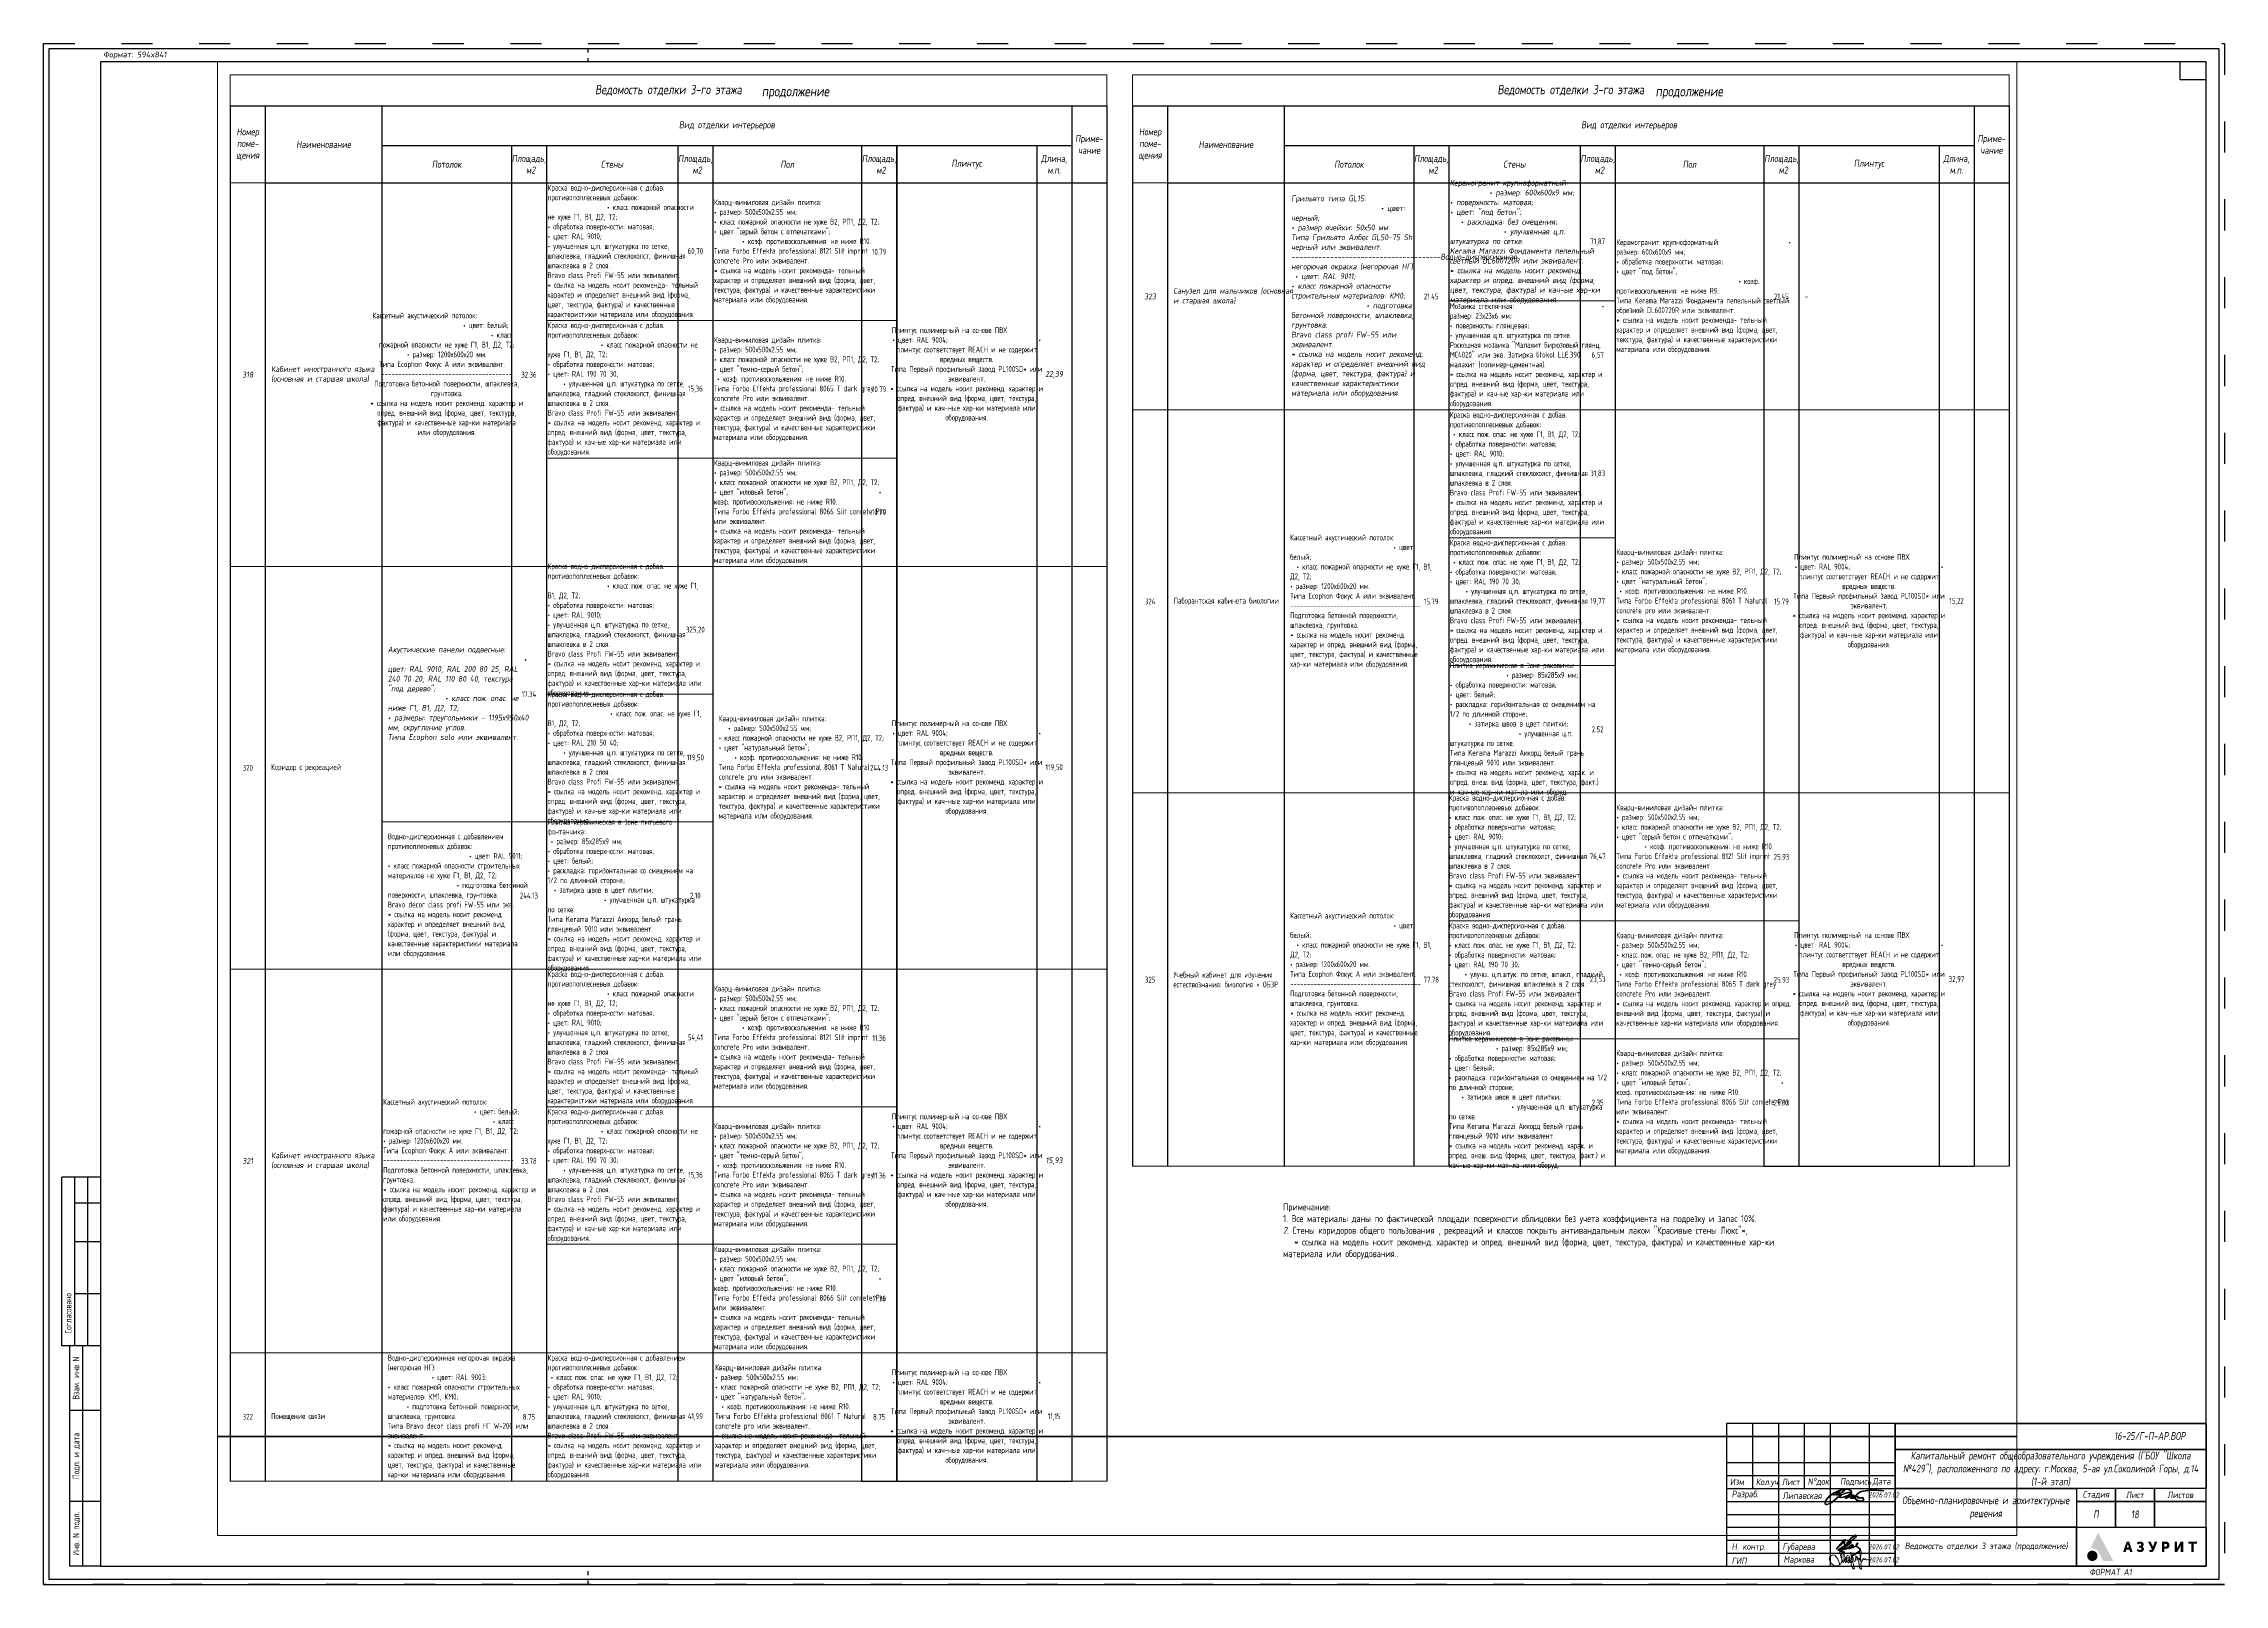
# Paper-space layout '77.3_отд3 эт' of a CAD drawing. Header units: millimetres. Extents: x 49 to 890, y 38 to 632.
# The model-space entities are those that its viewports show. They can reach past a viewport. Long polylines and large blocks are cut down to what shows.
import ezdxf
from ezdxf.enums import TextEntityAlignment as Align

# ---------------------------------------------------------------- set-up
doc = ezdxf.new("R2010")
doc.units = ezdxf.units.MM
doc.linetypes.add('ACAD_ISO03W100', pattern=[30, 12, -18])
doc.layers.get('0').update_dxf_attribs({"color": 250, "lineweight": 0})
doc.layers.get('Defpoints').update_dxf_attribs({"true_color": 0xe5410b})
doc.layers.add('_RAMKA', color=7, linetype='Continuous')
doc.layers.add('_STAMP', color=7, linetype='Continuous')
for name, color, linetype, lineweight in [('_TEXT', 189, 'Continuous', 18), ('АР_Кровля', 186, 'Continuous', 18), ('АР_Таблица отделки подвал', 250, 'Continuous', 15)]:
    doc.layers.add(name, color=color, linetype=linetype, lineweight=lineweight)
doc.layers.add('ПОДПИСИ', color=7, linetype='Continuous', lineweight=9, true_color=0x0052a5)
doc.styles.add('ISOCPEUR', font='isocpeur.ttf', dxfattribs={"width": 0.7})
doc.styles.add('SIMPLEX', font='simplex.shx', dxfattribs={"width": 0.85, "oblique": 7})
doc.styles.add('Архитект', font='isocpeur.ttf', dxfattribs={"width": 0.8, "oblique": 8})
doc.styles.add('Архитектурный размер', font='isocpeur.ttf', dxfattribs={"width": 0.8, "oblique": 8})

# ---------------------------------------------------------------- blocks, each defined once
blk = doc.blocks.new('_DOP_POLE')
at = {"layer": '_STAMP'}
for p, q in [((-15, 85), (-15, 150)), ((0, 150), (-15, 150)), ((-10, 85), (-10, 150)), ((-5, 85), (-5, 150)), ((0, 150), (0, 0)), ((0, 140), (-10, 140)), ((0, 125), (-10, 125)), ((0, 105), (-10, 105)), ((0, 85), (-15, 85)), ((-12, 85), (-12, 0)), ((-7, 85), (-7, 0)), ((0, 60), (-12, 60)), ((0, 25), (-12, 25)), ((0, 0), (-12, 0))]:
    blk.add_line(p, q, dxfattribs=at)
at = {"layer": '_TEXT', "style": 'ISOCPEUR', "width": 0.7}
for s, p in [('Согласовано', (-12.5, 97.5)), ('Взам. инв N', (-9.5, 72.5)), ('Подп. и дата', (-9.5, 42.5)), ('Инв. N подл.', (-9.5, 12.5))]:
    blk.add_text(s, height=2.5, rotation=90, dxfattribs=at).set_placement(p, align=Align.MIDDLE_CENTER)
blk = doc.blocks.new('*U763')
at = {"color": 0}
for p, q in [((824, 580), (824, 587)), ((834, 580), (824, 580))]:
    blk.add_line(p, q, dxfattribs=at)
at = {"layer": '_RAMKA', "color": 253, "linetype": 'ACAD_ISO03W100', "ltscale": 0.12}
for p, q in [((210, 587), (210, 594)), ((210, 0), (210, 7))]:
    blk.add_line(p, q, dxfattribs=at)
at = {"layer": '_RAMKA', "color": 0}
for points in [[(2, 2), (839, 2), (839, 592), (2, 592)], [(22, 7), (834, 7), (834, 587), (22, 587)]]:
    blk.add_lwpolyline(points, close=True, dxfattribs=at)
at = {"layer": 'Defpoints', "color": 255}
for q in [(0, 594), (841, 0)]:
    blk.add_line((0, 0), q, dxfattribs=at)
at = {"layer": 'Defpoints', "color": 253, "linetype": 'ACAD_ISO03W100'}
blk.add_lwpolyline([(0, 594), (841, 594), (841, 0), (0, 0)], close=True, dxfattribs=at)
at = {"layer": '_RAMKA'}
blk.add_blockref('_DOP_POLE', (22, 7), dxfattribs=at)
at = {"layer": '_RAMKA', "color": 8, "insert": (23, 589.5), "char_height": 2.2, "attachment_point": 4, "style": 'SIMPLEX'}
blk.add_mtext_dynamic_manual_height_columns('Формат: 594x841', width=59.7559, gutter_width=12.5, heights=[0], dxfattribs=at)
at = {"layer": '_RAMKA', "color": 8, "style": 'SIMPLEX', "oblique": 7, "width": 0.85}
blk.add_attdef('ФОРМАТ_А', (789, 3.5), '', height=2.5, dxfattribs=at)
blk = doc.blocks.new('Логотип Азурит')
at = {"layer": '_STAMP', "linetype": 'Continuous', "true_color": 0x2a3756}
h = blk.add_hatch(color=159, dxfattribs=at)
h.dxf.hatch_style = 1
h.paths.add_polyline_path([(-39.4, 8.5), (-40.02, 9.65), (-40.61, 10.74), (-41.14, 11.7), (-41.62, 12.59), (-41.79, 12.89), (-41.86, 13.01), (-41.91, 12.94), (-41.99, 12.78), (-42.39, 11.96), (-42.77, 11.18), (-43.09, 10.5), (-43.47, 9.72), (-44.18, 8.26), (-44.5, 7.6), (-44.73, 7.14), (-44.85, 6.9), (-44.7, 6.93), (-44.51, 6.95), (-44.27, 6.97), (-44.09, 6.97), (-43.91, 6.96), (-43.74, 6.94), (-43.56, 6.91), (-43.39, 6.87), (-43.22, 6.81), (-43.05, 6.75), (-42.89, 6.68), (-42.73, 6.59), (-42.58, 6.5), (-42.43, 6.4), (-42.29, 6.29), (-42.15, 6.17), (-42.03, 6.04), (-41.91, 5.91), (-41.79, 5.77), (-41.72, 5.65), (-41.63, 5.5), (-41.3, 4.9), (-41.02, 4.39), (-40.57, 3.56), (-40.05, 2.59), (-39.78, 2.11), (-37.86, 2.11), (-36.5, 2.11), (-35.94, 2.12), (-36.48, 3.13), (-36.82, 3.75), (-37.16, 4.37), (-37.67, 5.33), (-38.2, 6.3), (-38.54, 6.93), (-38.87, 7.53)])
h = blk.add_hatch(color=159, dxfattribs=at)
h.dxf.hatch_style = 1
h.paths.add_polyline_path([(-29.3, 7.88), (-29.63, 8.84), (-29.86, 9.53), (-30.37, 9.54), (-30.87, 9.54), (-30.93, 9.38), (-31.26, 8.4), (-31.64, 7.27), (-31.97, 6.31), (-32.19, 5.64), (-32.05, 5.63), (-31.71, 5.62), (-31.23, 5.62), (-31.11, 6.03), (-30.99, 6.44), (-30.37, 6.44), (-29.75, 6.44), (-29.63, 6.03), (-29.52, 5.62), (-29.03, 5.62), (-28.54, 5.62), (-28.6, 5.8), (-28.93, 6.79)])
h.paths.add_polyline_path([(-30.77, 7.21), (-30.74, 7.31), (-30.56, 7.93), (-30.43, 8.43), (-30.39, 8.59), (-30.37, 8.65), (-30.35, 8.64), (-30.31, 8.45), (-30.22, 8.08), (-30.11, 7.66), (-30.01, 7.33), (-29.97, 7.21), (-30.37, 7.21)], flags=16)
h = blk.add_hatch(color=159, dxfattribs=at)
h.dxf.hatch_style = 1
h.paths.add_polyline_path([(-24.39, 7.35), (-24.47, 7.43), (-24.56, 7.5), (-24.66, 7.56), (-24.81, 7.65), (-24.74, 7.69), (-24.65, 7.75), (-24.55, 7.86), (-24.45, 7.97), (-24.38, 8.09), (-24.35, 8.18), (-24.32, 8.25), (-24.31, 8.34), (-24.3, 8.45), (-24.3, 8.65), (-24.31, 8.73), (-24.34, 8.82), (-24.41, 8.99), (-24.51, 9.14), (-24.63, 9.28), (-24.78, 9.39), (-24.95, 9.48), (-25.13, 9.55), (-25.34, 9.59), (-25.56, 9.6), (-25.74, 9.6), (-25.91, 9.58), (-26.08, 9.55), (-26.23, 9.51), (-26.39, 9.46), (-26.53, 9.39), (-26.67, 9.32), (-26.8, 9.23), (-26.9, 9.15), (-26.81, 8.98), (-26.64, 8.66), (-26.54, 8.5), (-26.51, 8.5), (-26.46, 8.54), (-26.35, 8.61), (-26.21, 8.67), (-26.07, 8.73), (-25.93, 8.77), (-25.82, 8.79), (-25.72, 8.79), (-25.62, 8.79), (-25.53, 8.76), (-25.46, 8.73), (-25.39, 8.68), (-25.34, 8.62), (-25.3, 8.55), (-25.26, 8.45), (-25.26, 8.36), (-25.27, 8.27), (-25.32, 8.18), (-25.36, 8.13), (-25.39, 8.08), (-25.44, 8.05), (-25.49, 8.02), (-25.63, 7.99), (-25.84, 7.98), (-26.1, 7.97), (-26.1, 7.6), (-26.1, 7.24), (-25.78, 7.23), (-25.54, 7.21), (-25.45, 7.2), (-25.38, 7.18), (-25.33, 7.15), (-25.28, 7.12), (-25.25, 7.08), (-25.21, 7.02), (-25.19, 6.96), (-25.17, 6.9), (-25.17, 6.76), (-25.18, 6.7), (-25.2, 6.64), (-25.23, 6.58), (-25.26, 6.53), (-25.31, 6.49), (-25.37, 6.45), (-25.44, 6.43), (-25.52, 6.41), (-25.69, 6.39), (-25.78, 6.39), (-25.87, 6.41), (-26, 6.45), (-26.16, 6.51), (-26.3, 6.6), (-26.43, 6.69), (-26.53, 6.76), (-26.77, 6.45), (-26.93, 6.26), (-26.97, 6.2), (-26.98, 6.15), (-26.97, 6.11), (-26.94, 6.07), (-26.82, 5.97), (-26.62, 5.84), (-26.41, 5.73), (-26.19, 5.65), (-25.97, 5.59), (-25.78, 5.57), (-25.53, 5.57), (-25.3, 5.58), (-25.12, 5.61), (-24.99, 5.65), (-24.87, 5.71), (-24.75, 5.78), (-24.64, 5.85), (-24.54, 5.94), (-24.45, 6.03), (-24.37, 6.13), (-24.31, 6.23), (-24.25, 6.37), (-24.21, 6.51), (-24.2, 6.66), (-24.2, 6.82), (-24.21, 6.94), (-24.24, 7.06), (-24.28, 7.16), (-24.33, 7.26)])
h = blk.add_hatch(color=159, dxfattribs=at)
h.dxf.hatch_style = 1
h.paths.add_polyline_path([(-19.61, 8.04), (-19.36, 8.68), (-19.14, 9.22), (-19.03, 9.53), (-19.17, 9.54), (-19.52, 9.54), (-20.02, 9.54), (-20.05, 9.44), (-20.31, 8.65), (-20.59, 7.81), (-20.63, 7.68), (-20.66, 7.62), (-20.67, 7.61), (-20.7, 7.67), (-20.82, 7.97), (-21.01, 8.4), (-21.34, 9.1), (-21.54, 9.54), (-22.06, 9.54), (-22.58, 9.54), (-22.4, 9.17), (-21.88, 8.17), (-21.32, 7.06), (-21.11, 6.63), (-21.09, 6.56), (-21.1, 6.52), (-21.15, 6.45), (-21.21, 6.41), (-21.28, 6.38), (-21.37, 6.37), (-21.45, 6.37), (-21.55, 6.39), (-21.64, 6.43), (-21.74, 6.49), (-21.82, 6.53), (-21.86, 6.49), (-21.92, 6.39), (-22.11, 6.05), (-22.23, 5.85), (-22.18, 5.81), (-22.08, 5.75), (-21.95, 5.69), (-21.81, 5.63), (-21.69, 5.59), (-21.51, 5.57), (-21.31, 5.57), (-21.12, 5.59), (-20.97, 5.62), (-20.88, 5.66), (-20.79, 5.71), (-20.71, 5.77), (-20.63, 5.84), (-20.56, 5.93), (-20.48, 6.02), (-20.35, 6.23), (-20.28, 6.35), (-20.21, 6.51), (-19.92, 7.25)])
h = blk.add_hatch(color=159, dxfattribs=at)
h.dxf.hatch_style = 1
h.paths.add_polyline_path([(-14.46, 7.53), (-14.41, 7.64), (-14.37, 7.74), (-14.33, 7.96), (-14.31, 8.19), (-14.32, 8.41), (-14.37, 8.63), (-14.45, 8.83), (-14.5, 8.93), (-14.55, 9.02), (-14.62, 9.1), (-14.69, 9.18), (-14.81, 9.29), (-14.92, 9.37), (-15.06, 9.43), (-15.21, 9.49), (-15.33, 9.52), (-15.49, 9.53), (-16.3, 9.54), (-17.21, 9.54), (-17.21, 7.58), (-17.21, 5.62), (-16.73, 5.62), (-16.25, 5.62), (-16.25, 6.23), (-16.25, 6.83), (-15.87, 6.83), (-15.58, 6.84), (-15.35, 6.86), (-15.17, 6.91), (-14.99, 6.98), (-14.83, 7.08), (-14.69, 7.2), (-14.56, 7.36)])
h.paths.add_polyline_path([(-15.6, 7.68), (-15.67, 7.66), (-15.95, 7.66), (-16.25, 7.66), (-16.25, 8.2), (-16.25, 8.74), (-15.93, 8.73), (-15.64, 8.72), (-15.57, 8.7), (-15.51, 8.67), (-15.42, 8.6), (-15.35, 8.51), (-15.32, 8.45), (-15.3, 8.39), (-15.29, 8.19), (-15.29, 8.07), (-15.3, 8), (-15.32, 7.94), (-15.35, 7.88), (-15.39, 7.82), (-15.43, 7.78), (-15.53, 7.71)], flags=16)
h = blk.add_hatch(color=159, dxfattribs=at)
h.dxf.hatch_style = 1
h.paths.add_polyline_path([(-10.09, 7.82), (-9.98, 8.03), (-9.94, 8.12), (-9.95, 7.93), (-9.96, 7.49), (-9.97, 6.69), (-9.97, 5.62), (-9.5, 5.62), (-9.04, 5.62), (-9.04, 7.58), (-9.04, 9.54), (-9.51, 9.54), (-9.99, 9.54), (-10.36, 8.91), (-10.84, 8.1), (-11.03, 7.78), (-11.26, 7.34), (-11.37, 7.13), (-11.42, 7.05), (-11.41, 7.31), (-11.39, 7.78), (-11.39, 8.55), (-11.39, 9.54), (-11.86, 9.54), (-12.34, 9.54), (-12.34, 7.58), (-12.34, 5.62), (-11.86, 5.62), (-11.37, 5.62), (-11.18, 5.95), (-10.61, 6.89), (-10.31, 7.42)])
h = blk.add_hatch(color=159, dxfattribs=at)
h.dxf.hatch_style = 1
h.paths.add_polyline_path([(-3.74, 9.14), (-3.74, 9.54), (-5.42, 9.54), (-7.09, 9.54), (-7.09, 9.14), (-7.09, 8.74), (-6.5, 8.74), (-5.9, 8.74), (-5.9, 7.18), (-5.9, 5.62), (-5.43, 5.62), (-4.95, 5.62), (-4.95, 7.18), (-4.95, 8.74), (-4.35, 8.74), (-3.74, 8.74)])
at = {"layer": '_STAMP', "linetype": 'Continuous', "true_color": 0x1447b7}
h = blk.add_hatch(color=162, dxfattribs=at)
h.dxf.hatch_style = 1
h.paths.add_polyline_path([(-42.09, 4.22), (-42.11, 4.4), (-42.15, 4.58), (-42.2, 4.76), (-42.27, 4.93), (-42.35, 5.1), (-42.45, 5.26), (-42.57, 5.41), (-42.7, 5.55), (-42.8, 5.64), (-42.91, 5.72), (-43.14, 5.86), (-43.38, 5.97), (-43.63, 6.05), (-43.89, 6.09), (-44.15, 6.1), (-44.42, 6.07), (-44.55, 6.04), (-44.68, 6.01), (-44.87, 5.94), (-45.05, 5.85), (-45.22, 5.74), (-45.37, 5.62), (-45.51, 5.49), (-45.63, 5.35), (-45.75, 5.19), (-45.84, 5.03), (-45.92, 4.85), (-45.98, 4.67), (-46.03, 4.49), (-46.06, 4.29), (-46.07, 4.1), (-46.05, 3.9), (-46.02, 3.7), (-45.97, 3.51), (-45.92, 3.37), (-45.87, 3.24), (-45.8, 3.11), (-45.72, 2.99), (-45.64, 2.88), (-45.54, 2.77), (-45.44, 2.67), (-45.33, 2.57), (-45.22, 2.49), (-45.1, 2.41), (-44.98, 2.34), (-44.85, 2.28), (-44.72, 2.22), (-44.58, 2.18), (-44.44, 2.15), (-44.3, 2.13), (-44.05, 2.12), (-43.8, 2.14), (-43.57, 2.19), (-43.34, 2.26), (-43.12, 2.37), (-42.92, 2.5), (-42.73, 2.65), (-42.56, 2.83), (-42.44, 2.99), (-42.34, 3.15), (-42.26, 3.32), (-42.19, 3.49), (-42.14, 3.67), (-42.11, 3.85), (-42.09, 4.03)])
blk = doc.blocks.new('подпись Липавская')
at = {"color": 162, "lineweight": 18, "true_color": 0x0034d1}
for points, knots in [([(2.37, -0.61), (1.93, -1.07), (1.46, -1.51), (0.61, -2.25), (0.23, -2.6), (-0.45, -3.08), (-0.76, -3.26), (-1.48, -3.58), (-1.87, -3.75), (-2.42, -3.82), (-2.61, -3.83), (-2.92, -3.65), (-3.01, -3.49), (-3.06, -3.21), (-3.05, -3.07), (-2.98, -2.62), (-2.87, -2.34), (-2.63, -1.87), (-2.49, -1.67), (-2, -1.05), (-1.62, -0.65), (-0.81, 0.06), (-0.37, 0.37), (0.56, 0.91), (1.02, 1.16), (1.57, 1.42), (1.63, 1.45), (1.7, 1.47)], [1.927995, 1.927995, 1.927995, 1.927995, 2.162861, 2.162861, 2.342684, 2.342684, 2.481252, 2.481252, 2.589465, 2.589465, 2.644352, 2.644352, 2.684993, 2.684993, 2.725633, 2.725633, 2.816518, 2.816518, 2.907403, 2.907403, 3.101021, 3.101021, 3.294638, 3.294638, 3.488255, 3.488255, 3.514244, 3.514244, 3.514244, 3.514244]), ([(1.46, 0.08), (1.6, 0.1), (1.76, 0.13), (2.01, 0.2), (2.14, 0.26), (2.5, 0.44), (2.74, 0.61), (2.99, 0.75)], [0.9055552, 0.9055552, 0.9055552, 0.9055552, 0.9629326, 0.9629326, 1.02031, 1.02031, 1.1239395, 1.1239395, 1.1239395, 1.1239395]), ([(6.84, 0.34), (6.58, 0.12), (6.33, -0.04), (5.81, -0.33), (5.54, -0.46), (4.98, -0.69), (4.7, -0.8), (4.23, -0.95), (4.03, -1.01), (3.61, -1.08), (3.41, -1.1), (3.01, -1.11), (2.83, -1.1), (2.6, -1.04), (2.51, -1.02), (2.36, -0.84), (2.35, -0.7), (2.37, -0.61)], [4.3062538, 4.3062538, 4.3062538, 4.3062538, 4.4138757, 4.4138757, 4.5214976, 4.5214976, 4.6291196, 4.6291196, 4.7090277, 4.7090277, 4.7729116, 4.7729116, 4.8231548, 4.8231548, 4.8495834, 4.8495834, 4.87234, 4.87234, 4.87234, 4.87234]), ([(2.79, -0.18), (3.14, 0.06), (3.63, 0.29), (4.33, 0.59), (4.6, 0.68), (5.21, 0.85), (5.56, 0.93), (6.22, 0.99), (6.48, 1.02), (6.76, 0.98)], [4.9347748, 4.9347748, 4.9347748, 4.9347748, 5.0568055, 5.0568055, 5.1788362, 5.1788362, 5.3146558, 5.3146558, 5.3908243, 5.3908243, 5.3908243, 5.3908243]), ([(5.14, 2.26), (5.54, 2.27), (5.95, 2.22), (6.53, 2.02), (6.74, 1.95), (7.15, 1.63), (7.3, 1.35), (7.27, 0.96), (7.25, 0.86), (7.21, 0.78)], [3.9400756, 3.9400756, 3.9400756, 3.9400756, 4.077799, 4.077799, 4.1515227, 4.1515227, 4.2252463, 4.2252463, 4.2499379, 4.2499379, 4.2499379, 4.2499379]), ([(7.21, 0.78), (7.3, 0.68), (7.34, 0.53), (7.34, 0.29), (7.31, 0.18), (7.26, 0.04), (7.24, 0.01), (7.23, -0.02)], [5.43291642, 5.43291642, 5.43291642, 5.43291642, 5.46279586, 5.46279586, 5.4926753, 5.4926753, 5.50331351, 5.50331351, 5.50331351, 5.50331351]), ([(7.23, -0.02), (7.35, -0.01), (7.48, 0), (7.78, 0), (7.98, 0), (8.21, -0.2), (8.27, -0.27), (8.3, -0.38)], [6.0978529, 6.0978529, 6.0978529, 6.0978529, 6.1425729, 6.1425729, 6.1872929, 6.1872929, 6.2036694, 6.2036694, 6.2036694, 6.2036694]), ([(8.67, -0.52), (8.85, -0.06), (9.18, 0.26), (9.85, 0.8), (10.2, 1.06), (11, 1.42), (11.43, 1.52), (12.71, 1.74), (13.56, 1.84), (15.05, 1.91), (15.67, 1.94), (16.76, 1.92), (17.19, 1.87), (18.04, 1.81), (18.47, 1.79), (19.16, 1.73), (19.41, 1.7), (19.66, 1.67)], [7.769656, 7.769656, 7.769656, 7.769656, 7.921996, 7.921996, 8.074335, 8.074335, 8.226675, 8.226675, 8.542229, 8.542229, 8.775159, 8.775159, 8.93404, 8.93404, 9.09292, 9.09292, 9.186254, 9.186254, 9.186254, 9.186254]), ([(6.65, -0.67), (6.5, -0.78), (6.39, -0.88), (6.01, -1.12), (5.72, -1.26), (5.37, -1.38), (5.29, -1.4), (5.16, -1.43), (5.12, -1.44), (5.03, -1.44), (4.98, -1.44), (4.85, -1.35), (4.79, -1.25), (4.79, -1.1), (4.82, -1.05), (4.86, -1), (4.87, -0.98), (4.93, -0.92), (4.98, -0.88), (5.14, -0.76), (5.26, -0.68), (5.47, -0.57), (5.56, -0.52), (5.85, -0.4), (6.04, -0.35), (6.28, -0.28), (6.34, -0.25), (6.41, -0.23)], [5.5967371, 5.5967371, 5.5967371, 5.5967371, 5.6654435, 5.6654435, 5.7341498, 5.7341498, 5.7599769, 5.7599769, 5.7754743, 5.7754743, 5.7848694, 5.7848694, 5.7920528, 5.7920528, 5.7992363, 5.7992363, 5.8064198, 5.8064198, 5.8255794, 5.8255794, 5.8652806, 5.8652806, 5.9049817, 5.9049817, 5.9720452, 5.9720452, 5.9983972, 5.9983972, 5.9983972, 5.9983972]), ([(7.72, -1.23), (7.66, -1.27), (7.58, -1.33), (7.39, -1.42), (7.27, -1.45), (7.09, -1.47), (7.05, -1.47), (6.94, -1.44), (6.87, -1.42), (6.76, -1.27), (6.76, -1.16), (6.79, -1.05), (6.81, -1.02), (6.87, -0.93), (6.91, -0.89), (7.05, -0.77), (7.13, -0.72), (7.39, -0.59), (7.56, -0.53), (7.74, -0.49)], [6.3030834, 6.3030834, 6.3030834, 6.3030834, 6.3311025, 6.3311025, 6.3581066, 6.3581066, 6.3684891, 6.3684891, 6.3749758, 6.3749758, 6.3814625, 6.3814625, 6.3879491, 6.3879491, 6.4022384, 6.4022384, 6.4305971, 6.4305971, 6.4944159, 6.4944159, 6.4944159, 6.4944159]), ([(8.55, -1.23), (8.5, -1.29), (8.43, -1.34), (8.28, -1.41), (8.21, -1.44), (8.08, -1.46), (8.02, -1.46), (7.89, -1.43), (7.82, -1.41), (7.74, -1.3), (7.73, -1.26), (7.72, -1.23)], [6.63437936, 6.63437936, 6.63437936, 6.63437936, 6.65591892, 6.65591892, 6.6718971, 6.6718971, 6.68234273, 6.68234273, 6.6889962, 6.6889962, 6.69151939, 6.69151939, 6.69151939, 6.69151939]), ([(9.71, -1.1), (9.91, -1.1), (10.28, -1.03), (10.96, -0.96), (11.27, -0.96), (11.76, -1.18), (11.95, -1.4), (12.06, -1.84), (12.03, -2.05), (11.81, -2.33), (11.65, -2.4), (11.34, -2.49), (11.16, -2.51), (10.64, -2.52), (10.29, -2.47), (9.75, -2.34), (9.53, -2.25), (9.08, -2.02), (8.85, -1.89), (8.62, -1.53), (8.57, -1.38), (8.55, -1.23)], [7.0162906, 7.0162906, 7.0162906, 7.0162906, 7.0993883, 7.0993883, 7.1824861, 7.1824861, 7.2545595, 7.2545595, 7.301037, 7.301037, 7.3475144, 7.3475144, 7.3939919, 7.3939919, 7.486045, 7.486045, 7.578098, 7.578098, 7.6546435, 7.6546435, 7.6967383, 7.6967383, 7.6967383, 7.6967383]), ([(9.15, -0.62), (9.24, -0.59), (9.32, -0.56), (9.46, -0.53), (9.5, -0.52), (9.64, -0.54), (9.74, -0.59), (9.83, -0.76), (9.82, -0.84), (9.8, -0.93), (9.78, -0.96), (9.75, -1.03), (9.73, -1.06), (9.71, -1.1)], [6.85701628, 6.85701628, 6.85701628, 6.85701628, 6.88166544, 6.88166544, 6.8944683, 6.8944683, 6.90289754, 6.90289754, 6.91132677, 6.91132677, 6.91975601, 6.91975601, 6.93200035, 6.93200035, 6.93200035, 6.93200035])]:
    blk.add_open_spline(points, degree=3, knots=knots, dxfattribs=at)
blk.add_spline([(0, 0), (0, -0.14), (0.26, -0.17), (0.83, 0.02), (1.36, 0.3), (1.92, 0.61), (2.35, 0.91), (2.68, 1.21), (2.91, 1.49), (3.01, 1.7), (3.01, 1.9), (2.67, 1.85), (2.36, 1.68), (1.85, 1.28), (1.51, 0.96), (1.2, 0.55), (1.09, 0.13), (1.2, -0.11), (1.56, -0.15), (2.11, -0.01), (2.49, 0.17), (2.94, 0.45), (3.46, 0.73), (4.07, 1.22), (4.6, 1.8), (4.81, 2.09), (4.91, 2.34), (4.48, 2.06), (4.06, 1.66), (3.75, 1.3), (3.13, 0.53), (2.44, -0.2), (1.67, -0.98), (0.73, -1.82), (-0.12, -2.54), (-1.4, -3.28), (-2.74, -3.44), (-2.71, -2.64), (-2.3, -1.84), (-1.58, -0.98), (-0.54, -0.06), (0.97, 0.85), (2.02, 1.34), (3.46, 1.76), (4.89, 2), (5.88, 1.96), (6.51, 1.76), (6.92, 1.47), (7.04, 1.07), (6.59, 0.45), (5.68, -0.11), (4.4, -0.64), (3.35, -0.86), (2.63, -0.78), (3.8, 0.1), (4.9, 0.51), (6.34, 0.75), (7.08, 0.54), (7.01, 0.1), (6.81, -0.2), (6.42, -0.53), (5.95, -0.87), (5.04, -1.16), (5.37, -0.9), (5.65, -0.75), (5.89, -0.65), (6.21, -0.55), (6.88, -0.34), (7.57, -0.24), (8.03, -0.36), (8.06, -0.43), (8.02, -0.61), (7.66, -0.97), (7.29, -1.19), (7, -1.19), (7.15, -1), (7.39, -0.86), (7.8, -0.72), (8.15, -0.65), (8.39, -0.63), (8.53, -0.73), (8.39, -1.06), (8.2, -1.18), (7.96, -1.18), (8.02, -1.04), (8.18, -0.94), (8.72, -0.9), (9.04, -0.9), (9.57, -0.8), (9.45, -1.1), (10.76, -1.23), (11.72, -1.56), (11.79, -1.85), (10.29, -2.21), (9.46, -1.94), (8.88, -1.48), (8.85, -0.74), (9.24, -0.06), (9.83, 0.47), (10.67, 1.01), (12.16, 1.39), (13.78, 1.6), (15.46, 1.67), (16.61, 1.67), (17.17, 1.63), (18.33, 1.55), (19.63, 1.43)], degree=3, dxfattribs=at)
for points in [[(0.23, 0.07), (0.5, 0.13), (0.64, 0.2), (0.85, 0.31)], [(1.62, 0.72), (1.87, 0.86), (2.1, 1.02), (2.31, 1.19)], [(1.96, 1.06), (1.84, 0.95), (1.73, 0.84), (1.62, 0.72)], [(3.3, 0.36), (3.13, 0.17), (2.96, -0.01), (2.79, -0.18)], [(3.25, 1.96), (3.58, 2.04), (3.9, 2.11), (4.24, 2.17)], [(8.3, -0.38), (8.41, -0.38), (8.55, -0.41), (8.67, -0.52)]]:
    blk.add_open_spline(points, degree=3, dxfattribs=at)
blk = doc.blocks.new('A$C87e5faed')
at = {"color": 172, "true_color": 0x1616e3}
for p, q in [((4.47, 3.96), (1.31, 0.42)), ((1.31, 0.42), (4.45, 3.13)), ((1.34, 0.38), (4.44, 3.05)), ((4.51, 3.92), (1.35, 0.38)), ((2.7, -0.62), (4.56, 1.38)), ((2.81, -0.6), (4.58, 1.31)), ((3.88, 0.03), (3.22, -0.57)), ((3.92, -0.01), (4.02, 0.08)), ((3.99, 0.13), (4.63, 0.7)), ((4.13, 0.18), (4.62, 0.61)), ((4.5, 3.1), (4.74, 3.31)), ((4.51, 3.19), (4.7, 3.35)), ((4.61, 1.43), (4.93, 1.82)), ((4.61, 0.46), (4.62, 0.3)), ((4.62, 1.36), (5.09, 1.93)), ((4.62, 0.3), (4.82, 0.2)), ((4.72, 0.7), (4.66, 0.55)), ((4.66, 0.55), (4.67, 0.34)), ((4.67, 0.34), (4.82, 0.26)), ((4.72, 0.7), (7.21, 2.91)), ((4.94, 1.32), (4.73, 0.87)), ((4.78, 0.83), (7.17, 2.96)), ((4.99, 1.3), (4.78, 0.83)), ((4.82, 0.26), (5.26, 0.42)), ((4.82, 0.2), (5.28, 0.36)), ((4.84, 0.21), (5.28, 0.36)), ((7.14, 3), (4.95, 1.34)), ((7.17, 2.96), (4.99, 1.3)), ((5.05, 1.97), (7.39, 4.81)), ((5.22, 2.08), (7.44, 4.77)), ((5.26, 0.42), (7.53, 2.01)), ((5.3, 0.37), (6.53, 1.23)), ((6.53, 1.23), (6.19, 0.83)), ((6.7, 1.36), (6.24, 0.79)), ((6.7, 1.36), (7.57, 1.96)), ((6.73, 0.59), (7.1, 0.91)), ((6.77, 0.54), (7.24, 0.95)), ((7.53, 2.01), (6.84, 1.52)), ((6.89, 1.49), (6.88, 1.48)), ((7.81, 1.77), (7.1, 0.91)), ((7.86, 1.73), (7.22, 1.01)), ((7.22, 1.01), (7.98, 1.66)), ((7.24, 0.95), (7.3, 0.82)), ((7.3, 0.99), (8.02, 1.61)), ((7.36, 0.87), (7.3, 0.99)), ((7.3, 0.82), (7.48, 0.8)), ((7.36, 0.87), (7.47, 0.86)), ((7.41, 4.82), (8.67, 5.62)), ((7.44, 4.77), (8.7, 5.57)), ((7.47, 0.86), (7.8, 0.93)), ((7.48, 0.8), (7.82, 0.88)), ((7.53, 2.01), (7.57, 1.96)), ((7.8, 0.93), (9.03, 1.7)), ((7.82, 0.88), (9.05, 1.65)), ((9.17, 1.44), (10.48, 0.36)), ((9.21, 1.48), (10.52, 0.4)), ((9.7, 2.5), (9.61, 2.5)), ((9.74, 2.55), (9.62, 2.56)), ((9.71, 2.45), (9.7, 2.5)), ((9.77, 2.45), (9.74, 2.55)), ((2.99, -0.73), (2.7, -0.62)), ((2.99, -0.67), (2.81, -0.6)), ((3.22, -0.57), (2.99, -0.67)), ((3.26, -0.62), (2.99, -0.73)), ((3.92, -0.01), (3.26, -0.62)), ((10.22, -0.7), (7.3, -2.5)), ((10.25, -0.75), (7.33, -2.55))]:
    blk.add_line(p, q, dxfattribs=at)
for points in [[(3.88, 0.03), (3.07, -0.24), (2.39, -0.32), (2.09, -0.26), (2.11, -0.11), (2.42, 0.25), (4.51, 1.61)], [(3.99, 0.13), (3.06, -0.18), (2.4, -0.26), (2.15, -0.21), (2.17, -0.13), (2.46, 0.2), (4.52, 1.55), (4.56, 1.38)], [(4.61, 0.46), (4.18, 0.13), (4.02, 0.08)], [(4.61, 0.6), (4.59, 0.52), (4.15, 0.19), (4.13, 0.18)], [(4.44, 3.05), (4.38, 2.21), (4.51, 1.61)], [(4.5, 3.1), (4.43, 2.22), (4.56, 1.65)], [(4.56, 1.65), (5.05, 1.97)], [(4.57, 1.59), (4.93, 1.82)], [(4.57, 1.59), (4.61, 1.43)], [(4.58, 1.31), (4.67, 0.86), (4.63, 0.7)], [(4.62, 1.36), (4.73, 0.86)]]:
    blk.add_lwpolyline(points, dxfattribs=at)
for points in [[(4.75, 3.31), (5.12, 3.71, 0.664719), (4.96, 3.88, 0.116051), (4.62, 3.65, 0.12803), (4.47, 3.36), (4.45, 3.13)], [(4.7, 3.35), (5.06, 3.75, 0.620604), (4.98, 3.82, 0.116009), (4.66, 3.61, 0.126024), (4.52, 3.35), (4.51, 3.19)], [(5.09, 1.93), (5.4, 2.13), (9.17, 5.1, 0.828646), (8.67, 5.62)], [(5.22, 2.08), (5.37, 2.18), (9.13, 5.14, 0.817588), (8.7, 5.57)]]:
    blk.add_lwpolyline(points, format="xyb", dxfattribs=at)
for centre, radius, start, end in [((6.37, 0.7), 0.222, 144.88987, 225.50501), ((6.37, 0.7), 0.164, 144.88987, 225.50501), ((6.49, 0.94), 0.486, 237.49461, 304.54737), ((6.49, 0.94), 0.428, 237.49461, 304.54737), ((7.16, 2.94), 0.0636, 335.3486, 107.83426), ((7.92, 1.69), 0.131, 327.14949, 150.15386), ((7.92, 1.69), 0.0731, 327.14949, 150.15386), ((9.69, 1.88), 0.682, 96.44723, 194.99017), ((9.69, 1.88), 0.682, 200.05123, 220.31109), ((9.69, 1.88), 0.624, 96.44723, 193.56422), ((8.37, 2.98), 1.44, 299.6881, 338.47758), ((8.37, 2.98), 1.49, 299.15695, 339.30066), ((9.69, 1.88), 0.624, 199.06344, 220.31109), ((9.91, -0.06), 0.707, 295.40478, 36.39859), ((9.91, -0.06), 0.765, 295.40478, 36.39859)]:
    blk.add_arc(centre, radius, start, end, dxfattribs=at)
blk = doc.blocks.new('Маркова')
at = {"layer": 'ПОДПИСИ'}
for points in [[(44384.16, 26837.52), (44384.02, 26837.95), (44383.86, 26838.46), (44383.67, 26838.92), (44383.36, 26839.36), (44382.92, 26839.82), (44382.37, 26840.02), (44381.91, 26839.87), (44381.53, 26839.53), (44381.38, 26839.14), (44381.38, 26838.69), (44381.61, 26838.16), (44381.82, 26837.83), (44382.25, 26837.39), (44382.84, 26837.07), (44383.53, 26837.07), (44383.96, 26837.22), (44384.63, 26837.82), (44384.75, 26838.6), (44384.75, 26839.25), (44384.75, 26840.2), (44384.75, 26840.92)], [(44384.96, 26840.5), (44384.84, 26841), (44384.62, 26841.2), (44384.35, 26841.2), (44384.24, 26840.96), (44384.24, 26840.55), (44384.41, 26840.01), (44384.62, 26839.21), (44384.92, 26838.49), (44385.18, 26837.92), (44385.36, 26839.06), (44385.43, 26839.91), (44385.43, 26840.64), (44385.43, 26840.89), (44385.19, 26840.95), (44385.19, 26840.77), (44385.34, 26839.78), (44385.66, 26838.18), (44385.84, 26837.88), (44386.06, 26838.38), (44386.19, 26839.11), (44386.19, 26839.42), (44385.86, 26839.42), (44385.74, 26839.02), (44385.85, 26838.57), (44386.16, 26838.35), (44386.41, 26838.02), (44386.59, 26837.89), (44386.84, 26838.65), (44386.91, 26839.29), (44386.72, 26839.71), (44386.37, 26839.83), (44386.03, 26839.65), (44385.9, 26839.34), (44386.01, 26838.87), (44386.13, 26838.49), (44386.23, 26838.35), (44386.53, 26838.44), (44386.8, 26838.81), (44386.69, 26839.42), (44386.69, 26838.93), (44386.91, 26838.2), (44387.08, 26838.02), (44387.16, 26837.94), (44387.37, 26838.08), (44387.53, 26839.05), (44387.42, 26839.79), (44387.17, 26840.7), (44387.77, 26837.87), (44387.91, 26837.45), (44388.05, 26836.95), (44388.14, 26836.54), (44388.14, 26836.2), (44387.88, 26836.28), (44387.54, 26836.8), (44387.3, 26837.47), (44387.19, 26838.24), (44387.19, 26838.85), (44387.56, 26839.4), (44387.69, 26839.4), (44387.84, 26838.89), (44387.99, 26838.52), (44388.2, 26838.24), (44388.31, 26838.24), (44388.45, 26838.62), (44388.56, 26839.33), (44388.56, 26839.82), (44388.99, 26838.58), (44388.84, 26839.38), (44388.96, 26839.55), (44389.15, 26839.24), (44389.31, 26838.93), (44389.48, 26838.73), (44389.74, 26839.03), (44389.9, 26839.65), (44390, 26840.29), (44389.86, 26841.59), (44389.69, 26841.82), (44389.56, 26841.68), (44389.56, 26841.3), (44389.7, 26840.31), (44389.89, 26838.82), (44389.99, 26837.79), (44389.99, 26837.09), (44389.99, 26836.15), (44389.72, 26836.32), (44389.53, 26836.9), (44389.4, 26837.91), (44389.4, 26838.5), (44389.48, 26839.15), (44389.86, 26838.76), (44389.86, 26838.62), (44390.05, 26838.01), (44390.31, 26838.39), (44390.66, 26839.02), (44390.82, 26838.67), (44391.19, 26839.01), (44391.41, 26838.69), (44391.93, 26838.78), (44392.24, 26838.65), (44392.64, 26838.79)]]:
    blk.add_spline(points, degree=3, dxfattribs=at)
blk = doc.blocks.new('_Azurit_Stamp 1')
at = {"layer": '_STAMP', "lineweight": 30}
for p, q in [((-175, 55), (-175, 30)), ((-165, 55), (-165, 0)), ((-155, 55), (-155, 30)), ((-145, 55), (-145, 0)), ((-130, 55), (-130, 0)), ((-185, 35), (-120, 35)), ((-185, 30), (-120, 30))]:
    blk.add_line(p, q, dxfattribs=at)
at = {"layer": '_STAMP', "lineweight": -2}
for p, q in [((-120, 55), (-120, 0)), ((-185, 50), (-120, 50)), ((-185, 40), (-120, 40)), ((-185, 25), (-120, 25)), ((-185, 20), (-120, 20)), ((-185, 15), (-120, 15)), ((-185, 10), (-120, 10)), ((-185, 5), (-120, 5))]:
    blk.add_line(p, q, dxfattribs=at)
blk.add_lwpolyline([(-185, 0), (0, 0), (0, 55), (-185, 55)], close=True, dxfattribs=at)
at = {"layer": '_STAMP', "lineweight": 30}
for points in [[(-185, 0), (0, 0), (0, 55), (-185, 55)], [(-120, 55), (0, 55), (0, 45), (-120, 45)], [(-120, 45), (0, 45), (0, 30), (-120, 30)], [(-120, 30), (-50, 30), (-50, 15), (-120, 15)], [(-50, 25), (-35, 25), (-35, 30), (-50, 30)], [(-35, 25), (-20, 25), (-20, 30), (-35, 30)], [(-20, 25), (0, 25), (0, 30), (-20, 30)], [(-50, 15), (-35, 15), (-35, 25), (-50, 25)], [(-35, 15), (-20, 15), (-20, 25), (-35, 25)], [(-20, 15), (0, 15), (0, 25), (-20, 25)], [(-120, 15), (-50, 15), (-50, 0), (-120, 0)], [(-50, 15), (0, 15), (0, 0), (-50, 0)]]:
    blk.add_lwpolyline(points, close=True, dxfattribs=at)
at = {"color": 172, "true_color": 0x1616e3}
blk.add_blockref('подпись Липавская', (-144, 27.52), dxfattribs=at)
at = {"color": 241, "ltscale": 100, "true_color": 0xf7abae}
blk.add_blockref('A$C87e5faed', (-144.06, 6.33), dxfattribs=at)
at = {"linetype": 'Continuous'}
blk.add_blockref('Логотип Азурит', (0.15, -0.11), dxfattribs=at)
at = {"color": 172, "true_color": 0x1616e3, "xscale": 1.418317179910401, "yscale": 1.418317179910401, "zscale": 1.418317179910401}
blk.add_blockref('Маркова', (-63092.21, -38063.31), dxfattribs=at)
at = {"layer": '_STAMP', "lineweight": 40, "style": 'Архитект', "oblique": 8, "width": 0.8}
for p in [(-130.23, 26.5), (-130.23, 6.5), (-130.23, 1.5)]:
    blk.add_text('2026.07.02', height=2, dxfattribs=at).set_placement(p)
at = {"layer": '_STAMP', "color": 7, "lineweight": -2, "attachment_point": 4}
for s, width, gutter_width, heights, insert, char_height, style in [('{\\C256;\\c0;16-25/Г-П-АР.ВОР}', 69.1586, 0, [9.61], (-35.52, 50.2), 3, 'Архитектурный размер'), ('Изм', 10, 12.5, [0], (-183.67, 32.5), 2.5, 'Архитект'), ('Кол.уч', 10, 12.5, [0], (-173.67, 32.17), 2.5, 'Архитект'), ('Лист', 10, 12.5, [0], (-163.67, 32.5), 2.5, 'Архитект'), ('N%%Dдок', 10, 12.5, [0], (-153.67, 32.5), 2.5, 'Архитект'), ('Подпись', 10, 12.5, [0], (-141.17, 32.5), 2.5, 'Архитект'), ('Дата', 10, 12.5, [0], (-128.67, 32.5), 2.5, 'Архитект'), ('Разраб.', 20, 12.5, [0], (-183, 27.5), 2.5, 'Архитект'), ('Липавская', 19.0361, 12.5, [0], (-163.4, 27.19), 2.5, 'Архитект'), ('Н. контр.', 20, 12.5, [0], (-183, 7.27), 2.5, 'Архитект'), ('Губарева', 19.0361, 12.5, [0], (-163.4, 7.19), 2.5, 'Архитект'), ('ГИП', 20, 12.5, [0], (-183, 2.04), 2.5, 'Архитектурный размер'), ('Маркова', 19.0361, 12.5, [0], (-163, 2.29), 2.5, 'Архитектурный размер')]:
    blk.add_mtext_dynamic_manual_height_columns(s, width=width, gutter_width=gutter_width, heights=heights, dxfattribs=dict(at, insert=insert, char_height=char_height, style=style))
at = {"layer": '_STAMP', "color": 7, "lineweight": -2, "char_height": 3, "attachment_point": 5, "style": 'Архитектурный размер'}
for s, insert, width in [('Капитальный ремонт общеобразовательного учреждения (ГБОУ "Школа №429"), расположенного по адресу: г.Москва, 5-ая ул.Соколиной Горы, д.14 (1-й этап)', (-60, 37.5), 120), ('Объемно-планировочные и архитектурные решения', (-85, 22.5), 70)]:
    blk.add_mtext(s, dxfattribs=dict(at, insert=insert, width=width))
at = {"layer": '_STAMP', "lineweight": -2, "char_height": 2.5, "attachment_point": 5, "style": 'Архитект'}
for s, insert in [('Стадия', (-42.5, 27.5)), ('Лист', (-27.5, 27.5)), ('Листов', (-10, 27.5))]:
    blk.add_mtext_dynamic_manual_height_columns(s, width=15, gutter_width=12.5, heights=[0], dxfattribs=dict(at, insert=insert))
at = {"layer": '_TEXT', "lineweight": -2, "insert": (-42.5, 20), "char_height": 3, "attachment_point": 5, "style": 'Архитект'}
blk.add_mtext_dynamic_manual_height_columns('П', width=13.3529, gutter_width=12.5, heights=[9.08], dxfattribs=at)
blk = doc.blocks.new('*T789')
at = {"layer": 'Defpoints', "color": 8, "linetype": 'ByBlock', "lineweight": 0, "ltscale": 20, "transparency": 16777216}
for p, q in [((0, 0), (33797, 0)), ((0, 0), (0, -1200)), ((33797, 0), (33797, -1200)), ((34797, 0), (68595, 0)), ((34797, 0), (34797, -1200)), ((68595, 0), (68595, -1200)), ((69595, 0), (103392, 0)), ((69595, 0), (69595, -1200)), ((103392, 0), (103392, -1200)), ((104392, 0), (138189, 0)), ((104392, 0), (104392, -1200)), ((138189, 0), (138189, -1200)), ((139189, 0), (172987, 0)), ((139189, 0), (139189, -1200)), ((172987, 0), (172987, -1200)), ((173987, 0), (207784, 0)), ((173987, 0), (173987, -1200)), ((207784, 0), (207784, -1200)), ((208784, 0), (242581, 0)), ((208784, 0), (208784, -1200)), ((242581, 0), (242581, -1200)), ((243581, 0), (277379, 0)), ((243581, 0), (243581, -1200)), ((277379, 0), (277379, -1200)), ((278379, 0), (312176, 0)), ((278379, 0), (278379, -1200)), ((312176, 0), (312176, -1200)), ((313176, 0), (346973, 0)), ((313176, 0), (313176, -1200)), ((346973, 0), (346973, -1200)), ((347973, 0), (381771, 0)), ((347973, 0), (347973, -1200)), ((381771, 0), (381771, -1200)), ((382771, 0), (416568, 0)), ((382771, 0), (382771, -1200)), ((416568, 0), (416568, -1200))]:
    blk.add_line(p, q, dxfattribs=at)
at = {"layer": 'АР_Таблица отделки подвал', "color": 0, "lineweight": 30, "ltscale": 20, "transparency": 16777216}
for p, q in [((0, -1200), (1350, -1200)), ((34797, -1200), (36147, -1200)), ((69595, -1200), (70945, -1200)), ((104392, -1200), (105742, -1200)), ((139189, -1200), (140539, -1200)), ((173987, -1200), (175337, -1200)), ((208784, -1200), (210134, -1200)), ((243581, -1200), (244931, -1200)), ((278379, -1200), (279729, -1200)), ((313176, -1200), (314526, -1200)), ((347973, -1200), (349323, -1200)), ((382771, -1200), (384121, -1200))]:
    blk.add_line(p, q, dxfattribs=at)
at = {"layer": 'АР_Таблица отделки подвал', "lineweight": 30, "ltscale": 20, "transparency": 16777216}
for p, q in [((0, -1200), (0, -54291)), ((1350, -1200), (1350, -54291)), ((5850, -1200), (5850, -54291)), ((32447, -1200), (32447, -54291)), ((33797, -1200), (33797, -54291)), ((34797, -1200), (34797, -40957)), ((36147, -1200), (36147, -40957)), ((40647, -1200), (40647, -40957)), ((67245, -1200), (67245, -40957)), ((68595, -1200), (68595, -40957)), ((69595, -1200), (69595, -55320)), ((70945, -1200), (70945, -55320)), ((75445, -1200), (75445, -55320)), ((102042, -1200), (102042, -55320)), ((103392, -1200), (103392, -55320)), ((104392, -1200), (104392, -48187)), ((105742, -1200), (105742, -48187)), ((110242, -1200), (110242, -48187)), ((136839, -1200), (136839, -48187)), ((138189, -1200), (138189, -48187)), ((139189, -1200), (139189, -54217)), ((140539, -1200), (140539, -54217)), ((145039, -1200), (145039, -54217)), ((171637, -1200), (171637, -54217)), ((172987, -1200), (172987, -54217)), ((173987, -1200), (173987, -42082)), ((175337, -1200), (175337, -42082)), ((179837, -1200), (179837, -42082)), ((206434, -1200), (206434, -42082)), ((207784, -1200), (207784, -42082)), ((208784, -1200), (208784, -54587)), ((210134, -1200), (210134, -54587)), ((214634, -1200), (214634, -54587)), ((241231, -1200), (241231, -54587)), ((242581, -1200), (242581, -54587)), ((243581, -1200), (243581, -37600)), ((244931, -1200), (244931, -37600)), ((249431, -1200), (249431, -37600)), ((276029, -1200), (276029, -37600)), ((277379, -1200), (277379, -37600)), ((278379, -1200), (278379, -51435)), ((279729, -1200), (279729, -51435)), ((284229, -1200), (284229, -51435)), ((310826, -1200), (310826, -51435)), ((312176, -1200), (312176, -51435)), ((313176, -1200), (313176, -51697)), ((314526, -1200), (314526, -51697)), ((319026, -1200), (319026, -51697)), ((345623, -1200), (345623, -51697)), ((346973, -1200), (346973, -51697)), ((347973, -1200), (347973, -47017)), ((349323, -1200), (349323, -47017)), ((353823, -1200), (353823, -47017)), ((380421, -1200), (380421, -47017)), ((381771, -1200), (381771, -47017)), ((382771, -1200), (382771, -51975)), ((384121, -1200), (384121, -51975)), ((388621, -1200), (388621, -51975)), ((415218, -1200), (415218, -51975)), ((416568, -1200), (416568, -51975)), ((10841, -2730), (10841, -54291)), ((12191, -2730), (12191, -54291)), ((17259, -2730), (17259, -54291)), ((18609, -2730), (18609, -54291)), ((24347, -2730), (24347, -54291)), ((45638, -2730), (45638, -40957)), ((46988, -2730), (46988, -40957)), ((52057, -2730), (52057, -40957)), ((53407, -2730), (53407, -40957)), ((59145, -2730), (59145, -40957)), ((80435, -2730), (80435, -55320)), ((81785, -2730), (81785, -55320)), ((86854, -2730), (86854, -55320)), ((88204, -2730), (88204, -55320)), ((93942, -2730), (93942, -55320)), ((115233, -2730), (115233, -48187)), ((116583, -2730), (116583, -48187)), ((121651, -2730), (121651, -48187)), ((123001, -2730), (123001, -48187)), ((128739, -2730), (128739, -48187)), ((150030, -2730), (150030, -54217)), ((151380, -2730), (151380, -54217)), ((156449, -2730), (156449, -54217)), ((157799, -2730), (157799, -54217)), ((163537, -2730), (163537, -54217)), ((184827, -2730), (184827, -42082)), ((186177, -2730), (186177, -42082)), ((191246, -2730), (191246, -42082)), ((192596, -2730), (192596, -42082)), ((198334, -2730), (198334, -42082)), ((219625, -2730), (219625, -54587)), ((220975, -2730), (220975, -54587)), ((226043, -2730), (226043, -54587)), ((227393, -2730), (227393, -54587)), ((233131, -2730), (233131, -54587)), ((254422, -2730), (254422, -37600)), ((255772, -2730), (255772, -37600)), ((260841, -2730), (260841, -37600)), ((262191, -2730), (262191, -37600)), ((267929, -2730), (267929, -37600)), ((289219, -2730), (289219, -51435)), ((290569, -2730), (290569, -51435)), ((295638, -2730), (295638, -51435)), ((296988, -2730), (296988, -51435)), ((302726, -2730), (302726, -51435)), ((324017, -2730), (324017, -51697)), ((325367, -2730), (325367, -51697)), ((330435, -2730), (330435, -51697)), ((331785, -2730), (331785, -51697)), ((337523, -2730), (337523, -51697)), ((358814, -2730), (358814, -47017)), ((360164, -2730), (360164, -47017)), ((365233, -2730), (365233, -47017)), ((366583, -2730), (366583, -47017)), ((372321, -2730), (372321, -47017)), ((393611, -2730), (393611, -51975)), ((394961, -2730), (394961, -51975)), ((400030, -2730), (400030, -51975)), ((401380, -2730), (401380, -51975)), ((407118, -2730), (407118, -51975)), ((0, -4170), (33797, -4170)), ((25697, -4170), (25697, -54291)), ((31097, -4170), (31097, -54291)), ((60495, -4170), (60495, -40957)), ((65895, -4170), (65895, -40957)), ((95292, -4170), (95292, -55320)), ((100692, -4170), (100692, -55320)), ((130089, -4170), (130089, -48187)), ((135489, -4170), (135489, -48187)), ((164887, -4170), (164887, -54217)), ((170287, -4170), (170287, -54217)), ((199684, -4170), (199684, -42082)), ((205084, -4170), (205084, -42082)), ((234481, -4170), (234481, -54587)), ((239881, -4170), (239881, -54587)), ((269279, -4170), (269279, -37600)), ((274679, -4170), (274679, -37600)), ((304076, -4170), (304076, -51435)), ((309476, -4170), (309476, -51435)), ((338873, -4170), (338873, -51697)), ((344273, -4170), (344273, -51697)), ((373671, -4170), (373671, -47017)), ((379071, -4170), (379071, -47017)), ((408468, -4170), (408468, -51975)), ((413868, -4170), (413868, -51975))]:
    blk.add_line(p, q, dxfattribs=at)
at = {"layer": 'АР_Таблица отделки подвал', "color": 0, "linetype": 'ByBlock', "lineweight": 30, "ltscale": 20, "transparency": 16777216}
for p, q in [((1350, -1200), (33797, -1200)), ((36147, -1200), (68595, -1200)), ((70945, -1200), (103392, -1200)), ((105742, -1200), (138189, -1200)), ((140539, -1200), (172987, -1200)), ((175337, -1200), (207784, -1200)), ((210134, -1200), (242581, -1200)), ((244931, -1200), (277379, -1200)), ((279729, -1200), (312176, -1200)), ((314526, -1200), (346973, -1200)), ((349323, -1200), (381771, -1200)), ((384121, -1200), (416568, -1200)), ((5850, -2730), (32447, -2730)), ((25697, -2730), (25697, -4170)), ((31097, -2730), (31097, -4170)), ((40647, -2730), (67245, -2730)), ((60495, -2730), (60495, -4170)), ((65895, -2730), (65895, -4170)), ((75445, -2730), (102042, -2730)), ((95292, -2730), (95292, -4170)), ((100692, -2730), (100692, -4170)), ((110242, -2730), (136839, -2730)), ((130089, -2730), (130089, -4170)), ((135489, -2730), (135489, -4170)), ((145039, -2730), (171637, -2730)), ((164887, -2730), (164887, -4170)), ((170287, -2730), (170287, -4170)), ((179837, -2730), (206434, -2730)), ((199684, -2730), (199684, -4170)), ((205084, -2730), (205084, -4170)), ((214634, -2730), (241231, -2730)), ((234481, -2730), (234481, -4170)), ((239881, -2730), (239881, -4170)), ((249431, -2730), (276029, -2730)), ((269279, -2730), (269279, -4170)), ((274679, -2730), (274679, -4170)), ((284229, -2730), (310826, -2730)), ((304076, -2730), (304076, -4170)), ((309476, -2730), (309476, -4170)), ((319026, -2730), (345623, -2730)), ((338873, -2730), (338873, -4170)), ((344273, -2730), (344273, -4170)), ((353823, -2730), (380421, -2730)), ((373671, -2730), (373671, -4170)), ((379071, -2730), (379071, -4170)), ((388621, -2730), (415218, -2730)), ((408468, -2730), (408468, -4170)), ((413868, -2730), (413868, -4170))]:
    blk.add_line(p, q, dxfattribs=at)
at = {"layer": 'АР_Таблица отделки подвал', "lineweight": -2, "ltscale": 20, "transparency": 16777216}
for p, q in [((34797, -4170), (59145, -4170)), ((67245, -4170), (68595, -4170)), ((69595, -4170), (93942, -4170)), ((102042, -4170), (103392, -4170)), ((104392, -4170), (128739, -4170)), ((136839, -4170), (138189, -4170)), ((139189, -4170), (163537, -4170)), ((171637, -4170), (172987, -4170)), ((173987, -4170), (198334, -4170)), ((206434, -4170), (207784, -4170)), ((208784, -4170), (233131, -4170)), ((241231, -4170), (242581, -4170)), ((243581, -4170), (267929, -4170)), ((276029, -4170), (277379, -4170)), ((278379, -4170), (302726, -4170)), ((310826, -4170), (312176, -4170)), ((313176, -4170), (337523, -4170)), ((345623, -4170), (346973, -4170)), ((347973, -4170), (381771, -4170)), ((382771, -4170), (416568, -4170)), ((18609, -8347), (24347, -8347)), ((88204, -8347), (93942, -8347)), ((116583, -9097), (128739, -9097)), ((186177, -8722), (192596, -8722)), ((255772, -9097), (262191, -9097)), ((276029, -9097), (277379, -9097)), ((325367, -8722), (331785, -8722)), ((394961, -9097), (401380, -9097)), ((46988, -9472), (53407, -9472)), ((151380, -9472), (163537, -9472)), ((220975, -9463), (227393, -9463)), ((360164, -9472), (373671, -9472)), ((284229, -10102), (302726, -10102)), ((81785, -12900), (93942, -12900)), ((173987, -12922), (198334, -12922)), ((206434, -12922), (207784, -12922)), ((313176, -12922), (346973, -12922)), ((12191, -13812), (24347, -13812)), ((116583, -14025), (128739, -14025)), ((255772, -14025), (262191, -14025)), ((276029, -14025), (277379, -14025)), ((388621, -14025), (401380, -14025)), ((34797, -14775), (59145, -14775)), ((67245, -14775), (68595, -14775)), ((151380, -14775), (163537, -14775)), ((220975, -14765), (227393, -14765)), ((366583, -14400), (373671, -14400)), ((243581, -15907), (267929, -15907)), ((276029, -15907), (277379, -15907)), ((296988, -15660), (302726, -15660)), ((69595, -18202), (93942, -18202)), ((102042, -18202), (103392, -18202)), ((186177, -17850), (192596, -17850)), ((0, -19115), (24347, -19115)), ((32447, -19115), (33797, -19115)), ((104392, -19327), (128739, -19327)), ((136839, -19327), (138189, -19327)), ((139189, -18952), (163537, -18952)), ((171637, -18952), (172987, -18952)), ((347973, -19327), (381771, -19327)), ((46988, -20077), (53407, -20077)), ((208784, -20068), (233131, -20068)), ((241231, -20068), (242581, -20068)), ((313176, -19372), (346973, -19372)), ((382771, -19702), (416568, -19702)), ((255772, -20821), (262191, -20821)), ((278379, -21217), (302726, -21217)), ((310826, -21217), (312176, -21217)), ((81785, -23505), (88204, -23505)), ((186177, -22777), (192596, -22777)), ((12191, -24042), (18609, -24042)), ((116583, -24255), (121651, -24255)), ((151380, -23880), (157799, -23880)), ((220975, -24995), (227393, -24995)), ((331785, -24675), (338873, -24675)), ((360164, -24630), (373671, -24630)), ((394961, -24630), (401380, -24630)), ((34797, -25380), (59145, -25380)), ((67245, -25380), (68595, -25380)), ((243581, -25735), (267929, -25735)), ((276029, -25735), (277379, -25735)), ((290569, -26774), (302726, -26774)), ((173987, -27689), (198334, -27689)), ((206434, -27689), (207784, -27689)), ((0, -29345), (24347, -29345)), ((32447, -29345), (33797, -29345)), ((69595, -28807), (93942, -28807)), ((102042, -28807), (103392, -28807)), ((116583, -29182), (121651, -29182)), ((145039, -28807), (157799, -28807)), ((366583, -28807), (373671, -28807)), ((325367, -29857), (338873, -29857)), ((388621, -29557), (401380, -29557)), ((208784, -30298), (233131, -30298)), ((241231, -30298), (242581, -30298)), ((255772, -31668), (262191, -31668)), ((34797, -32205), (59145, -32205)), ((67245, -32205), (68595, -32205)), ((186177, -32617), (198334, -32617)), ((296988, -32077), (302726, -32077)), ((347973, -32985), (381771, -32985)), ((0, -34272), (24347, -34272)), ((81785, -34110), (88204, -34110)), ((102042, -34110), (103392, -34110)), ((104392, -34485), (128739, -34485)), ((136839, -34485), (138189, -34485)), ((139189, -34485), (163537, -34485)), ((171637, -34485), (172987, -34485)), ((208784, -35248), (233131, -35248)), ((241231, -35248), (242581, -35248)), ((382771, -35235), (416568, -35235)), ((313176, -35790), (346973, -35790)), ((46988, -36757), (53407, -36757)), ((186177, -37169), (198334, -37169)), ((243581, -37600), (267929, -37600)), ((276029, -37600), (277379, -37600)), ((278379, -37125), (302726, -37125)), ((310826, -37125), (312176, -37125)), ((366583, -37162), (373671, -37162)), ((12191, -38825), (18609, -38825)), ((81785, -39412), (88204, -39412)), ((102042, -39412), (103392, -39412)), ((116583, -39037), (123001, -39037)), ((227393, -39425), (233131, -39425)), ((151380, -39787), (163537, -39787)), ((34797, -40957), (59145, -40957)), ((67245, -40957), (68595, -40957)), ((325367, -41092), (331785, -41092)), ((394961, -40815), (401380, -40815)), ((415218, -40815), (416568, -40815)), ((360164, -41715), (373671, -41715)), ((173987, -42082), (198334, -42082)), ((206434, -42082), (207784, -42082)), ((278379, -42683), (302726, -42683)), ((310826, -42683), (312176, -42683)), ((0, -43482), (24347, -43482)), ((32447, -43482), (33797, -43482)), ((104392, -43237), (128739, -43237)), ((136839, -43237), (138189, -43237)), ((220975, -44334), (233131, -44334)), ((69595, -44715), (93942, -44715)), ((102042, -44715), (103392, -44715)), ((151380, -45090), (163537, -45090)), ((325367, -46395), (331785, -46395)), ((347973, -47017), (381771, -47017)), ((382771, -46395), (416568, -46395)), ((290569, -47235), (296988, -47235)), ((12191, -48409), (18609, -48409)), ((104392, -48187), (128739, -48187)), ((136839, -48187), (138189, -48187)), ((139189, -49267), (163537, -49267)), ((171637, -49267), (172987, -49267)), ((81785, -50017), (88204, -50017)), ((208784, -49637), (233131, -49637)), ((241231, -49637), (242581, -49637)), ((278379, -51435), (302726, -51435)), ((310826, -51435), (312176, -51435)), ((313176, -51697), (346973, -51697)), ((382771, -51975), (416568, -51975)), ((0, -54291), (24347, -54291)), ((32447, -54291), (33797, -54291)), ((139189, -54217), (163537, -54217)), ((171637, -54217), (172987, -54217)), ((208784, -54587), (233131, -54587)), ((241231, -54587), (242581, -54587)), ((69595, -55320), (93942, -55320)), ((102042, -55320), (103392, -55320))]:
    blk.add_line(p, q, dxfattribs=at)
at = {"layer": 'АР_Таблица отделки подвал', "ltscale": 20, "transparency": 16777216}
for p, q in [((59145, -4170), (67245, -4170)), ((93942, -4170), (102042, -4170)), ((128739, -4170), (136839, -4170)), ((163537, -4170), (171637, -4170)), ((198334, -4170), (206434, -4170)), ((233131, -4170), (241231, -4170)), ((267929, -4170), (276029, -4170)), ((302726, -4170), (310826, -4170)), ((337523, -4170), (345623, -4170)), ((24347, -8347), (25697, -8347)), ((93942, -8347), (95292, -8347)), ((128739, -9097), (130089, -9097)), ((163537, -9472), (164887, -9472)), ((302726, -10102), (304076, -10102)), ((93942, -12900), (95292, -12900)), ((198334, -12922), (206434, -12922)), ((24347, -13812), (25697, -13812)), ((128739, -14025), (130089, -14025)), ((59145, -14775), (67245, -14775)), ((163537, -14775), (164887, -14775)), ((267929, -15907), (276029, -15907)), ((302726, -15660), (304076, -15660)), ((93942, -18202), (102042, -18202)), ((24347, -19115), (32447, -19115)), ((128739, -19327), (136839, -19327)), ((163537, -18952), (171637, -18952)), ((233131, -20068), (241231, -20068)), ((302726, -21217), (310826, -21217)), ((121651, -24255), (123001, -24255)), ((59145, -25380), (67245, -25380)), ((267929, -25735), (276029, -25735)), ((302726, -26774), (304076, -26774)), ((198334, -27689), (206434, -27689)), ((24347, -29345), (32447, -29345)), ((93942, -28807), (102042, -28807)), ((121651, -29182), (123001, -29182)), ((233131, -30298), (241231, -30298)), ((59145, -32205), (67245, -32205)), ((198334, -32617), (199684, -32617)), ((302726, -32077), (304076, -32077)), ((24347, -34272), (32447, -34272)), ((128739, -34485), (136839, -34485)), ((163537, -34485), (171637, -34485)), ((233131, -35248), (241231, -35248)), ((198334, -37169), (199684, -37169)), ((267929, -37600), (276029, -37600)), ((302726, -37125), (310826, -37125)), ((233131, -39425), (234481, -39425)), ((163537, -39787), (164887, -39787)), ((59145, -40957), (67245, -40957)), ((198334, -42082), (206434, -42082)), ((302726, -42683), (310826, -42683)), ((24347, -43482), (32447, -43482)), ((128739, -43237), (136839, -43237)), ((233131, -44334), (234481, -44334)), ((93942, -44715), (102042, -44715)), ((163537, -45090), (164887, -45090)), ((128739, -48187), (136839, -48187)), ((163537, -49267), (171637, -49267)), ((233131, -49637), (241231, -49637)), ((302726, -51435), (310826, -51435)), ((24347, -54291), (32447, -54291)), ((163537, -54217), (171637, -54217)), ((233131, -54587), (241231, -54587)), ((93942, -55320), (102042, -55320))]:
    blk.add_line(p, q, dxfattribs=at)
for s, insert, char_height, width, attachment_point, style in [('Ведомость отделки 3-го этажа', (16899, -600), 360, 33707.33, 5, 'Архитект'), ('Ведомость отделки 3-го этажа', (51696, -600), 360, 33707.33, 5, 'Архитект'), ('Ведомость отделки 3-го этажа', (86493, -600), 360, 33707.33, 5, 'Архитект'), ('Ведомость отделки 3-го этажа', (121291, -600), 360, 33707.33, 5, 'Архитект'), ('Ведомость отделки 3-го этажа', (156088, -600), 360, 33707.33, 5, 'Архитект'), ('Ведомость отделки 3-го этажа', (190885, -600), 360, 33707.33, 5, 'Архитект'), ('Ведомость отделки 3-го этажа', (225683, -600), 360, 33707.33, 5, 'Архитект'), ('Ведомость отделки 3-го этажа', (260480, -600), 360, 33707.33, 5, 'Архитект'), ('Ведомость отделки 3-го этажа', (295277, -600), 360, 33707.33, 5, 'Архитект'), ('Ведомость отделки 3-го этажа', (330075, -600), 360, 33707.33, 5, 'Архитект'), ('Ведомость отделки 3-го этажа', (364872, -600), 360, 33707.33, 5, 'Архитект'), ('Ведомость отделки 3-го этажа', (399669, -600), 360, 33707.33, 5, 'Архитект'), ('Номер поме- щения', (675, -2685), 270, 1260, 5, 'Архитект'), ('Вид отделки интерьеров', (19149, -1965), 270, 26507.33, 5, 'Архитект'), ('Приме- чание', (33122, -2685), 270, 1260, 5, 'Архитект'), ('Номер поме- щения', (35472, -2685), 270, 1260, 5, 'Архитект'), ('Вид отделки интерьеров', (53946, -1965), 270, 26507.33, 5, 'Архитект'), ('Приме- чание', (67920, -2685), 270, 1260, 5, 'Архитект'), ('Номер поме- щения', (70270, -2685), 270, 1260, 5, 'Архитект'), ('Вид отделки интерьеров', (88743, -1965), 270, 26507.33, 5, 'Архитект'), ('Приме- чание', (102717, -2685), 270, 1260, 5, 'Архитект'), ('Номер поме- щения', (105067, -2685), 270, 1260, 5, 'Архитект'), ('Вид отделки интерьеров', (123541, -1965), 270, 26507.33, 5, 'Архитект'), ('Приме- чание', (137514, -2685), 270, 1260, 5, 'Архитект'), ('Номер поме- щения', (139864, -2685), 270, 1260, 5, 'Архитект'), ('Вид отделки интерьеров', (158338, -1965), 270, 26507.33, 5, 'Архитект'), ('Приме- чание', (172312, -2685), 270, 1260, 5, 'Архитект'), ('Номер поме- щения', (174662, -2685), 270, 1260, 5, 'Архитект'), ('Вид отделки интерьеров', (193135, -1965), 270, 26507.33, 5, 'Архитект'), ('Приме- чание', (207109, -2685), 270, 1260, 5, 'Архитект'), ('Номер поме- щения', (209459, -2685), 270, 1260, 5, 'Архитект'), ('Вид отделки интерьеров', (227933, -1965), 270, 26507.33, 5, 'Архитект'), ('Приме- чание', (241906, -2685), 270, 1260, 5, 'Архитект'), ('Номер поме- щения', (244256, -2685), 270, 1260, 5, 'Архитект'), ('Вид отделки интерьеров', (262730, -1965), 270, 26507.33, 5, 'Архитект'), ('Приме- чание', (276704, -2685), 270, 1260, 5, 'Архитект'), ('Номер поме- щения', (279054, -2685), 270, 1260, 5, 'Архитект'), ('Вид отделки интерьеров', (297527, -1965), 270, 26507.33, 5, 'Архитект'), ('Приме- чание', (311501, -2685), 270, 1260, 5, 'Архитект'), ('Номер поме- щения', (313851, -2685), 270, 1260, 5, 'Архитект'), ('Вид отделки интерьеров', (332325, -1965), 270, 26507.33, 5, 'Архитект'), ('Приме- чание', (346298, -2685), 270, 1260, 5, 'Архитект'), ('Номер поме- щения', (348648, -2685), 270, 1260, 5, 'Архитект'), ('Вид отделки интерьеров', (367122, -1965), 270, 26507.33, 5, 'Архитект'), ('Приме- чание', (381096, -2685), 270, 1260, 5, 'Архитект'), ('Номер поме- щения', (383446, -2685), 270, 1260, 5, 'Архитект'), ('Вид отделки интерьеров', (401919, -1965), 270, 26507.33, 5, 'Архитект'), ('Приме- чание', (415893, -2685), 270, 1260, 5, 'Архитект'), ('Наименование', (3600, -2685), 270, 4410, 5, 'Архитект'), ('Потолок', (8345, -3450), 270, 4900.69, 5, 'Архитект'), ('Площадь,  м2', (11516, -3450), 270, 1260, 5, 'Архитект'), ('Стены', (14725, -3450), 270, 4978.69, 5, 'Архитект'), ('Площадь,  м2', (17934, -3450), 270, 1260, 5, 'Архитект'), ('Пол', (21478, -3450), 270, 5647.96, 5, 'Архитект'), ('Площадь,  м2', (25022, -3450), 270, 1260, 5, 'Архитект'), ('Плинтус', (28397, -3450), 270, 5310, 5, 'Архитект'), ('Длина, м.п.', (31772, -3450), 270, 1260, 5, 'Архитект'), ('Наименование', (38397, -2685), 270, 4410, 5, 'Архитект'), ('Потолок', (43143, -3450), 270, 4900.69, 5, 'Архитект'), ('Площадь,  м2', (46313, -3450), 270, 1260, 5, 'Архитект'), ('Стены', (49522, -3450), 270, 4978.69, 5, 'Архитект'), ('Площадь,  м2', (52732, -3450), 270, 1260, 5, 'Архитект'), ('Пол', (56276, -3450), 270, 5647.96, 5, 'Архитект'), ('Площадь,  м2', (59820, -3450), 270, 1260, 5, 'Архитект'), ('Плинтус', (63195, -3450), 270, 5310, 5, 'Архитект'), ('Длина, м.п.', (66570, -3450), 270, 1260, 5, 'Архитект'), ('Наименование', (73195, -2685), 270, 4410, 5, 'Архитект'), ('Потолок', (77940, -3450), 270, 4900.69, 5, 'Архитект'), ('Площадь,  м2', (81110, -3450), 270, 1260, 5, 'Архитект'), ('Стены', (84320, -3450), 270, 4978.69, 5, 'Архитект'), ('Площадь,  м2', (87529, -3450), 270, 1260, 5, 'Архитект'), ('Пол', (91073, -3450), 270, 5647.96, 5, 'Архитект'), ('Площадь,  м2', (94617, -3450), 270, 1260, 5, 'Архитект'), ('Плинтус', (97992, -3450), 270, 5310, 5, 'Архитект'), ('Длина, м.п.', (101367, -3450), 270, 1260, 5, 'Архитект'), ('Наименование', (107992, -2685), 270, 4410, 5, 'Архитект'), ('Потолок', (112737, -3450), 270, 4900.69, 5, 'Архитект'), ('Площадь,  м2', (115908, -3450), 270, 1260, 5, 'Архитект'), ('Стены', (119117, -3450), 270, 4978.69, 5, 'Архитект'), ('Площадь,  м2', (122326, -3450), 270, 1260, 5, 'Архитект'), ('Пол', (125870, -3450), 270, 5647.96, 5, 'Архитект'), ('Площадь,  м2', (129414, -3450), 270, 1260, 5, 'Архитект'), ('Плинтус', (132789, -3450), 270, 5310, 5, 'Архитект'), ('Длина, м.п.', (136164, -3450), 270, 1260, 5, 'Архитект'), ('Наименование', (142789, -2685), 270, 4410, 5, 'Архитект'), ('Потолок', (147535, -3450), 270, 4900.69, 5, 'Архитект'), ('Площадь,  м2', (150705, -3450), 270, 1260, 5, 'Архитект'), ('Стены', (153914, -3450), 270, 4978.69, 5, 'Архитект'), ('Площадь,  м2', (157124, -3450), 270, 1260, 5, 'Архитект'), ('Пол', (160668, -3450), 270, 5647.96, 5, 'Архитект'), ('Площадь,  м2', (164212, -3450), 270, 1260, 5, 'Архитект'), ('Плинтус', (167587, -3450), 270, 5310, 5, 'Архитект'), ('Длина, м.п.', (170962, -3450), 270, 1260, 5, 'Архитект'), ('Наименование', (177587, -2685), 270, 4410, 5, 'Архитект'), ('Потолок', (182332, -3450), 270, 4900.69, 5, 'Архитект'), ('Площадь,  м2', (185502, -3450), 270, 1260, 5, 'Архитект'), ('Стены', (188712, -3450), 270, 4978.69, 5, 'Архитект'), ('Площадь,  м2', (191921, -3450), 270, 1260, 5, 'Архитект'), ('Пол', (195465, -3450), 270, 5647.96, 5, 'Архитект'), ('Площадь,  м2', (199009, -3450), 270, 1260, 5, 'Архитект'), ('Плинтус', (202384, -3450), 270, 5310, 5, 'Архитект'), ('Длина, м.п.', (205759, -3450), 270, 1260, 5, 'Архитект'), ('Наименование', (212384, -2685), 270, 4410, 5, 'Архитект'), ('Потолок', (217129, -3450), 270, 4900.69, 5, 'Архитект'), ('Площадь,  м2', (220300, -3450), 270, 1260, 5, 'Архитект'), ('Стены', (223509, -3450), 270, 4978.69, 5, 'Архитект'), ('Площадь,  м2', (226718, -3450), 270, 1260, 5, 'Архитект'), ('Пол', (230262, -3450), 270, 5647.96, 5, 'Архитект'), ('Площадь,  м2', (233806, -3450), 270, 1260, 5, 'Архитект'), ('Плинтус', (237181, -3450), 270, 5310, 5, 'Архитект'), ('Длина, м.п.', (240556, -3450), 270, 1260, 5, 'Архитект'), ('Наименование', (247181, -2685), 270, 4410, 5, 'Архитект'), ('Потолок', (251927, -3450), 270, 4900.69, 5, 'Архитект'), ('Площадь,  м2', (255097, -3450), 270, 1260, 5, 'Архитект'), ('Стены', (258306, -3450), 270, 4978.69, 5, 'Архитект'), ('Площадь,  м2', (261516, -3450), 270, 1260, 5, 'Архитект'), ('Пол', (265060, -3450), 270, 5647.96, 5, 'Архитект'), ('Площадь,  м2', (268604, -3450), 270, 1260, 5, 'Архитект'), ('Плинтус', (271979, -3450), 270, 5310, 5, 'Архитект'), ('Длина, м.п.', (275354, -3450), 270, 1260, 5, 'Архитект'), ('Наименование', (281979, -2685), 270, 4410, 5, 'Архитект'), ('Потолок', (286724, -3450), 270, 4900.69, 5, 'Архитект'), ('Площадь,  м2', (289894, -3450), 270, 1260, 5, 'Архитект'), ('Стены', (293104, -3450), 270, 4978.69, 5, 'Архитект'), ('Площадь,  м2', (296313, -3450), 270, 1260, 5, 'Архитект'), ('Пол', (299857, -3450), 270, 5647.96, 5, 'Архитект'), ('Площадь,  м2', (303401, -3450), 270, 1260, 5, 'Архитект'), ('Плинтус', (306776, -3450), 270, 5310, 5, 'Архитект'), ('Длина, м.п.', (310151, -3450), 270, 1260, 5, 'Архитект'), ('Наименование', (316776, -2685), 270, 4410, 5, 'Архитект'), ('Потолок', (321521, -3450), 270, 4900.69, 5, 'Архитект'), ('Площадь,  м2', (324692, -3450), 270, 1260, 5, 'Архитект'), ('Стены', (327901, -3450), 270, 4978.69, 5, 'Архитект'), ('Площадь,  м2', (331110, -3450), 270, 1260, 5, 'Архитект'), ('Пол', (334654, -3450), 270, 5647.96, 5, 'Архитект'), ('Площадь,  м2', (338198, -3450), 270, 1260, 5, 'Архитект'), ('Плинтус', (341573, -3450), 270, 5310, 5, 'Архитект'), ('Длина, м.п.', (344948, -3450), 270, 1260, 5, 'Архитект'), ('Наименование', (351573, -2685), 270, 4410, 5, 'Архитект'), ('Потолок', (356319, -3450), 270, 4900.69, 5, 'Архитект'), ('Площадь,  м2', (359489, -3450), 270, 1260, 5, 'Архитект'), ('Стены', (362698, -3450), 270, 4978.69, 5, 'Архитект'), ('Площадь,  м2', (365908, -3450), 270, 1260, 5, 'Архитект'), ('Пол', (369452, -3450), 270, 5647.96, 5, 'Архитект'), ('Площадь,  м2', (372996, -3450), 270, 1260, 5, 'Архитект'), ('Плинтус', (376371, -3450), 270, 5310, 5, 'Архитект'), ('Длина, м.п.', (379746, -3450), 270, 1260, 5, 'Архитект'), ('Наименование', (386371, -2685), 270, 4410, 5, 'Архитект'), ('Потолок', (391116, -3450), 270, 4900.69, 5, 'Архитект'), ('Площадь,  м2', (394286, -3450), 270, 1260, 5, 'Архитект'), ('Стены', (397496, -3450), 270, 4978.69, 5, 'Архитект'), ('Площадь,  м2', (400705, -3450), 270, 1260, 5, 'Архитект'), ('Пол', (404249, -3450), 270, 5647.96, 5, 'Архитект'), ('Площадь,  м2', (407793, -3450), 270, 1260, 5, 'Архитект'), ('Плинтус', (411168, -3450), 270, 5310, 5, 'Архитект'), ('Длина, м.п.', (414543, -3450), 270, 1260, 5, 'Архитект'), ('{\\C3;Краска водно-дисперсионная с добав. противопоплесневых добавок:                                        • класс пож. опас. не хуже Г1, В1, Д2, Т2;\\P• обработка поверхности: матовая;\\P• цвет: RAL 9010;                                 • улучшенная ц.п. штукатурка по сетке, шпаклевка, гладкий стеклохолст, финишная шпаклевка в 2 слоя.\\PBravo class Profi FW-55 или эквивалент.\\P* ссылка на модель носит рекоменд. характер и опред. внешний вид (форма, цвет, текстура, фактура) и качественные хар-ки материала или оборудования.}', (116628, -6634), 225, 4978.69, 4, 'ISOCPEUR'), ('{\\Q8;\\W0.8;\\C155;Керамогранит крупноформатный:                      • размер: 600х600х9 мм;\\P• поверхность: матовая;\\P• цвет: "под бетон";                           • раскладка: без смещения;                             • улучшенная ц.п. штукатурка по сетке.\\PKerama Marazzi Фондамента пепельный светлый DL600720R или эквивалент.\\P* ссылка на модель носит рекоменд. характер и опред. внешний вид (форма, цвет, текстура, фактура) и кач-ые хар-ки материала или оборудования.}', (186222, -6446), 225, 4978.69, 4, 'ISOCPEUR'), ('{\\C3;Краска водно-дисперсионная с добав. противопоплесневых добавок:                                        • класс пож. опас. не хуже Г1, В1, Д2, Т2;\\P• обработка поверхности: матовая;\\P• цвет: RAL 9010;                                 • улучшенная ц.п. штукатурка по сетке, шпаклевка, гладкий стеклохолст, финишная шпаклевка в 2 слоя.\\PBravo class Profi FW-55 или эквивалент.\\P* ссылка на модель носит рекоменд. характер и опред. внешний вид (форма, цвет, текстура, фактура) и качественные хар-ки материала или оборудования.}', (395006, -6634), 225, 4978.69, 4, 'ISOCPEUR'), ('{\\C64;Керамогранит крупноформатный:                      • размер: 600х600х9 мм;\\P• обработка поверхности: матовая;\\P• цвет "под камень";                             • коэф. противоскольжения: не ниже R9.\\PТипа Kerama Marazzi Про лаймстоун серый светлый натуральный DD641020R или эквивалент.\\P* ссылка на модель носит рекоменда- тельный характер и определяет внешний вид (форма, цвет, текстура, фактура) и качественные характеристики материала или оборудования.}', (18654, -6259), 225, 5647.96, 4, 'ISOCPEUR'), ('{\\C3;Краска водно-дисперсионная с добав. противопоплесневых добавок:                      • класс пожарной опасности не хуже Г1, В1, Д2, Т2;\\P• обработка поверхности: матовая;\\P• цвет: RAL 9010;                                 • улучшенная ц.п. штукатурка по сетке, шпаклевка, гладкий стеклохолст, финишная шпаклевка в 2 слоя.\\PBravo class Profi FW-55 или эквивалент.\\P* ссылка на модель носит рекоменда- тельный характер и определяет внешний вид (форма, цвет, текстура, фактура) и качественные характеристики материала или оборудования.}', (47033, -6821), 225, 4978.69, 4, 'ISOCPEUR'), ('{\\C64;Керамогранит крупноформатный:                      • размер: 600х600х9 мм;\\P• обработка поверхности: матовая;\\P• цвет "под камень";                             • коэф. противоскольжения: не ниже R9.\\PТипа Kerama Marazzi Про лаймстоун серый светлый натуральный DD641020R или эквивалент.\\P* ссылка на модель носит рекоменда- тельный характер и определяет внешний вид (форма, цвет, текстура, фактура) и качественные характеристики материала или оборудования.}', (88249, -6259), 225, 5647.96, 4, 'ISOCPEUR'), ('{\\C41;Кварц-виниловая дизайн плитка:                      • размер: 500х500х2.55 мм;\\P• класс пожарной опасности не хуже В2, РП1, Д2, Т2;\\P• цвет "серый бетон с отпечатками";                             • коэф. противоскольжения: не ниже R10.\\PТипа Forbo Effekta professional 8121 Slit imprint concrete Pro или эквивалент.\\P* ссылка на модель носит рекоменда- тельный характер и определяет внешний вид (форма, цвет, текстура, фактура) и качественные характеристики материала или оборудования.}', (123226, -6634), 225, 5287.96, 4, 'ISOCPEUR'), ('{\\C3;Краска водно-дисперсионная с добав. противопоплесневых добавок:                                        • класс пожарной опасности не хуже Г1, В1, Д2, Т2;\\P• обработка поверхности: матовая;\\P• цвет: RAL 9010;                                 • улучшенная ц.п. штукатурка по сетке, шпаклевка, гладкий стеклохолст, финишная шпаклевка в 2 слоя.\\PBravo class Profi FW-55 или эквивалент.\\P* ссылка на модель носит рекоменда- тельный характер и определяет внешний вид (форма, цвет, текстура, фактура) и качественные характеристики материала или оборудования.}', (151425, -6821), 225, 4978.69, 4, 'ISOCPEUR'), ('{\\C41;Кварц-виниловая дизайн плитка:                      • размер: 500х500х2.55 мм;\\P• класс пожарной опасности не хуже В2, РП1, Д2, Т2;\\P• цвет "серый бетон с отпечатками";                             • коэф. противоскольжения: не ниже R10.\\PТипа Forbo Effekta professional 8121 Slit imprint concrete Pro или эквивалент.\\P* ссылка на модель носит рекоменда- тельный характер и определяет внешний вид (форма, цвет, текстура, фактура) и качественные характеристики материала или оборудования.}', (157844, -6821), 225, 5647.96, 4, 'ISOCPEUR'), ('{\\Q8;\\W0.8;\\C30;Грильято типа GL15:                                            • цвет: черный;\\P• размер ячейки: 50х50 мм.\\PТипа Грильято Албес GL50-75 Sh черный или эквивалент.    ---------------------------------------Водно-дисперсионная негорючая окраска (негорючая НГ):                                             • цвет: RAL 9011;\\P• класс пожарной опасности строительных материалов: КМ0;                             • подготовка бетонной поверхности, шпаклевка, грунтовка.\\PBravo class profi FW-55 или эквивалент.\\P* ссылка на модель носит рекоменд. характер и определяет внешний вид (форма, цвет, текстура, фактура) и качественные характеристики материала или оборудования.}', (180107, -8546), 225, 4450.69, 4, 'ISOCPEUR'), ('{\\C3;Краска водно-дисперсионная с добав. противопоплесневых добавок:                      • класс пожарной опасности не хуже Г1, В1, Д2, Т2;\\P• обработка поверхности: матовая;\\P• цвет: RAL 9010;                                 • улучшенная ц.п. штукатурка по сетке, шпаклевка, гладкий стеклохолст, финишная шпаклевка в 2 слоя.\\PBravo class Profi FW-55 или эквивалент.\\P* ссылка на модель носит рекоменда- тельный характер и определяет внешний вид (форма, цвет, текстура, фактура) и качественные характеристики материала или оборудования.}', (220984, -6816), 225, 5050.69, 4, 'ISOCPEUR'), ('{\\C3;Краска водно-дисперсионная с добавлением противопоплесневых добавок:                      • класс пож. опас. не хуже Г1, В1, Д2, Т2;\\P• обработка поверхности: матовая;\\P• цвет: RAL 9010;                                 • улучшенная ц.п. штукатурка по сетке, шпаклевка, гладкий стеклохолст, финишная шпаклевка в 2 слоя.\\PBravo class Profi FW-55 или эквивалент.\\P* ссылка на модель носит рекоменд. характер и опред. внешний вид (форма, цвет, текстура, фактура) и качественные хар-ки материала или оборудования.}', (255772, -6634), 225, 5068.69, 4, 'ISOCPEUR'), ('{\\C3;Краска водно-дисперсионная с добавле- нием противопоплесневых добавок:                                     • класс пожарной опасности не хуже Г1, В1, Д2, Т2;\\P• обработка поверхности: матовая;\\P• цвет: RAL 9010;                                 • улучшенная ц.п. штукатурка по сетке, шпаклевка, гладкий стеклохолст, финишная шпаклевка в 2 слоя.\\PТипа Bravo class Profi FW-55 или экв.\\P* ссылка на модель носит рекоменда- тельный характер и определяет внешний вид (форма, цвет, текстура, фактура) и качественные хар-ки мат-ла или оборуд.}', (290614, -7136), 225, 4978.69, 4, 'ISOCPEUR'), ('{\\C217;Текстильное коммерческое напольное флокированное покрытие:                      • размер: 1000х250х5 мм;\\P• класс пожарной опасности не хуже В2, РП1, Д2, Т2;\\P• цвет: black wood;                                    • тип укладки: смещение 1/3;                 • антибактериальное покрытие Sanitised;                                 • высота ворса: 2мм.\\PТипа Forbo Flotex 151001 или эквивалент.\\P* ссылка на модель носит рекоменд. характер и опред. внешний вид (форма, цвет, текстура, фактура) и качественные хар-ки материала или оборудования.}', (297213, -7136), 225, 5287.96, 4, 'ISOCPEUR'), ('{\\Q8;\\W0.8;\\C240;Грильято типа GL15:                                            • цвет: белый;\\P• размер ячейки: 50х50 мм.\\PТипа Грильято Албес GL50-75 Sh или эквивалент.    ---------------------------------------      Водно-дисперсионная негорючая окраска (негорючая НГ):                                             • цвет: RAL 9011;\\P• класс пожарной опасности строительных материалов: КМ0;                             • подготовка бетонной поверхности, шпаклевка, грунтовка.\\PBravo class profi FW-55 или эквивалент.\\P* ссылка на модель носит рекоменд. характер и определяет внешний вид (форма, цвет, текстура, фактура) и качественные характеристики материала или оборудования.}', (319251, -8546), 225, 4540.69, 4, 'ISOCPEUR'), ('{\\C155;Керамогранит крупноформатный:                      • размер: 600х600х9 мм;\\P• поверхность: матовая;\\P• цвет: "под бетон";                            • раскладка: без смещения;                          • улучшенная ц.п. штукатурка по сетке.\\PKerama Marazzi Фондамента пепельный светлый DL600720R или эквивалент.\\P* ссылка на модель носит рекоменд. характер и опред. внешний вид (форма, цвет, текстура, фактура) и кач-ые хар-ки материала или оборудования.}', (325412, -6446), 225, 4978.69, 4, 'ISOCPEUR'), ('{\\C3;Краска водно-дисперсионная с добавле- нием противопоплесневых добавок:                                     • класс пожарной опасности не хуже Г1, В1, Д2, Т2;\\P• обработка поверхности: матовая;\\P• цвет: RAL 9010;                                 • улучшенная ц.п. штукатурка по сетке, шпаклевка, гладкий стеклохолст, финишная шпаклевка в 2 слоя.\\PТипа Bravo class Profi FW-55 или экв.\\P* ссылка на модель носит рекоменда- тельный характер и определяет внешний вид (форма, цвет, текстура, фактура) и качественные хар-ки мат-ла или оборуд.}', (360209, -6821), 225, 4978.69, 4, 'ISOCPEUR'), ('{\\C217;Текстильное коммерческое напольное флокированное покрытие:                      • размер: 1000х250х5 мм;\\P• класс пожарной опасности не хуже В2, РП1, Д2, Т2;\\P• цвет: black wood;                                    • тип укладки: смещение 1/3;                 • антибактериальное покрытие Sanitised;                                 • высота ворса: 2мм.\\PТипа Forbo Flotex 151001 или эквивалент.\\P* ссылка на модель носит рекоменд. характер и опред. внешний вид (форма, цвет, текстура, фактура) и качественные хар-ки материала или оборудования.}', (366808, -6821), 225, 5287.96, 4, 'ISOCPEUR'), ('{\\C132;Акустические панели подвесные:                                             • цвет: RAL 9010, RAL 200 80 25, RAL 240 70 20, RAL 110 80 40, текстура "под дерево";                                           • класс пож. опас. не ниже Г1, В1, Д2, Т2;\\P• размеры: треугольники - 1195х950х40 мм, скругление углов.\\PТипа Ecophon solo или эквивалент.}', (284454, -7136), 225, 4540.69, 4, 'ISOCPEUR'), ('{\\C3;Краска водно-дисперсионная с добав. противопоплесневых добавок:                                        • класс пожарной опасности не хуже Г1, В1, Д2, Т2;\\P• обработка поверхности: матовая;\\P• цвет: RAL 9010;                                 • улучшенная ц.п. штукатурка по сетке, шпаклевка, гладкий стеклохолст, финишная шпаклевка в 2 слоя.\\PBravo class Profi FW-55 или эквивалент.\\P* ссылка на модель носит рекоменда- тельный характер и определяет внешний вид (форма, цвет, текстура, фактура) и качественные характеристики материала или оборудования.}', (12236, -8991), 225, 4978.69, 4, 'ISOCPEUR'), ('14.96', (25022, -6259), 225, 900, 5, 'ISOCPEUR'), ('76,47', (52732, -6821), 225, 1260, 5, 'ISOCPEUR'), ('{\\C3;Краска водно-дисперсионная с добав. противопоплесневых добавок:                                        • класс пож. опас. не хуже Г1, В1, Д2, Т2;\\P• обработка поверхности: матовая;\\P• цвет: RAL 9010;                                 • улучшенная ц.п. штукатурка по сетке, шпаклевка, гладкий стеклохолст, финишная шпаклевка в 2 слоя.\\PBravo class Profi FW-55 или эквивалент.\\P* ссылка на модель носит рекоменд. характер и опред. внешний вид (форма, цвет, текстура, фактура) и качественные хар-ки материала или оборудования.}', (81830, -8535), 225, 4978.69, 4, 'ISOCPEUR'), ('13.99', (94617, -6259), 225, 900, 5, 'ISOCPEUR'), ('60,91', (122326, -6634), 225, 1260, 5, 'ISOCPEUR'), ('20.58', (129414, -6634), 225, 900, 5, 'ISOCPEUR'), ('60,70', (157124, -6821), 225, 1260, 5, 'ISOCPEUR'), ('10.79', (164212, -6821), 225, 900, 5, 'ISOCPEUR'), ('71,87', (191921, -6446), 225, 1260, 5, 'ISOCPEUR'), ('\\A1;{\\C130;Керамогранит крупноформатный:                      • размер: 600х600х9 мм;\\P• обработка поверхности: матовая;\\P• цвет "под бетон";                                                                            • коэф. противоскольжения: не ниже R9.\\PТипа Kerama Marazzi Фондамента пепельный светлый обрезной DL600720R или эквивалент.\\P* ссылка на модель носит рекоменда- тельный характер и определяет внешний вид (форма, цвет, текстура, фактура) и качественные характеристики материала или оборудования.}', (192641, -8546), 225, 5647.96, 4, 'ISOCPEUR'), ('69,01', (226718, -6816), 225, 1260, 5, 'ISOCPEUR'), ('{\\C210;Сетка защитная:                               • материал: полипропиленовая нить;            • размер ячейки: 100х100мм;                     • толщина нити: не менее 2.2мм.                             Типа Спортивные технологии или аналог      -----------------------------------------                       Окраска потолка водно-дисперсионная с добавлением противоплесневых добавок:                                             • цвет: RAL 9003;\\P• класс пожарной опасности строительных материалов не хуже Г1, В1, Д2, Т2;                             • подготовка бетонной поверхности, шпаклевка, грунтовка.\\PBravo decor class profi FW-55 или экв.\\P* ссылка на модель носит рекоменд. характер и опред. внешний вид (форма, цвет, текстура, фактура) и качественные хар-ки материала или оборудования.}', (249656, -10039), 225, 4540.69, 4, 'ISOCPEUR'), ('117,32', (261516, -6634), 225, 1260, 5, 'ISOCPEUR'), ('53.59', (331110, -6446), 225, 1260, 5, 'ISOCPEUR'), ('\\A1;{\\C130;Керамогранит крупноформатный:                      • размер: 600х600х9 мм;\\P• обработка поверхности: матовая;\\P• цвет "под бетон";                                                                            • коэф. противоскольжения: не ниже R9.\\PТипа Kerama Marazzi Фондамента пепельный светлый обрезной DL600720R или эквивалент.\\P* ссылка на модель носит рекоменда- тельный характер и определяет внешний вид (форма, цвет, текстура, фактура) и качественные характеристики материала или оборудования.}', (332010, -8546), 225, 5287.96, 4, 'ISOCPEUR'), ('63,37', (365908, -6821), 225, 1260, 5, 'ISOCPEUR'), ('13.29', (372996, -6821), 225, 900, 5, 'ISOCPEUR'), ('282,83', (400705, -6634), 225, 1260, 5, 'ISOCPEUR'), ('{\\C74;Кассетный акустический потолок:                                             • цвет: белый;                                         • класс пожарной опасности не хуже Г1, В1, Д2, Т2;\\P• размер: 1200х600х20 мм.\\PТипа Ecophon Фокус А или эквивалент.    --------------------------------------- Подготовка бетонной поверхности, шпаклевка, грунтовка.\\P* ссылка на модель носит рекоменд. характер и опред. внешний вид (форма, цвет, текстура, фактура) и качественные хар-ки материала или оборудования.}', (40872, -9472), 225, 4540.69, 4, 'ISOCPEUR'), ('{\\C34;Кварц-виниловая дизайн плитка:                      • размер: 500х500х2.55 мм;\\P• класс пожарной опасности не хуже В2, РП1, Д2, Т2;\\P• цвет "натуральный бетон";                             • коэф. противоскольжения: не ниже R10.\\PТипа Forbo Effekta professional 8061 T Natural concrete pro или эквивалент.\\P* ссылка на модель носит рекоменда- тельный характер и определяет внешний вид (форма, цвет, текстура, фактура) и качественные характеристики материала или оборудования.}', (53452, -9472), 225, 5647.96, 4, 'ISOCPEUR'), ('33.52', (289894, -7136), 225, 900, 5, 'ISOCPEUR'), ('110,83', (296313, -7136), 225, 1260, 5, 'ISOCPEUR'), ('49.03', (303401, -7136), 225, 900, 5, 'ISOCPEUR'), ('{\\Q8;\\W0.8;\\C132;Акустические панели подвесные:                                             • цвет: RAL 9010, RAL 200 80 25, RAL 240 70 20, RAL 110 80 40, текстура "под дерево";                                           • класс пож. опас. не ниже Г1, В1, Д2, Т2;\\P• размеры: треугольники - 1195х950х40 мм, скругление углов.\\PТипа Ecophon solo или эквивалент.}', (388846, -9097), 225, 4540.69, 4, 'ISOCPEUR'), ('{\\C36;Плинтус полимерный на основе ПВХ             • цвет: RAL 9004;                             • плинтус соответствует REACH и не содержит вредных веществ.\\PТипа Первый профильный завод PL100SD* или эквивалент.\\P* ссылка на модель носит рекоменд. характер и опред. внешний вид (форма, цвет, текстура, фактура) и кач-ные хар-ки материала или оборудования.}', (63195, -9472), 225, 4950, 5, 'ISOCPEUR'), ('72,99', (87529, -8535), 225, 1260, 5, 'ISOCPEUR'), ('Санузел для мальчиков (основная и старшая школа)', (175562, -8546), 225, 4050, 4, 'Архитект'), ('{\\C210;Спортивный паркет:                           • размер: 2266х188х14 мм;\\P• цвет "натуральный дуб";                             • ударопоглащение: 60%;                             • вертикальный отскок мяча: 88%;                             • скольжение: 86.\\PТипа Krast School KS57 или эквивалент.\\P* ссылка на модель носит рекоменда- тельный характер и определяет внешний вид (форма, цвет, текстура, фактура) и качественные характеристики материала или оборудования.}', (262416, -10039), 225, 5287.96, 4, 'ISOCPEUR'), ('{\\C210;Плинтус вентилируемый из массива сосны срощенный                                     • размеры: 2000х80х22мм;                             • финиш: спортивный лак КМ1.\\PТипа Krast School SA22* или экв.\\P* ссылка на модель носит рекоменд. характер и опред. внешний вид (форма, цвет, текстура, фактура) и кач-ные хар-ки материала или оборудования.}', (271979, -10039), 225, 4950, 5, 'ISOCPEUR'), ('Санузел для девочек (основная и старшая школа)', (314751, -8546), 225, 4050, 4, 'ISOCPEUR'), ('{\\C212;Водно-дисперсионная негорючая окраска (негорючая НГ):                                             • цвет: RAL 9003;\\P• класс пожарной опасности строительных материалов: КМ1, КМ0;                             • подготовка бетонной поверхности, шпаклевка, грунтовка.\\PТипа Bravo decor class profi НГ W-200 или эквивалент.\\P* ссылка на модель носит рекоменда- тельный характер и определяет внешний вид (форма, цвет, текстура, фактура) и качественные характеристики материала или оборудования.}', (5895, -11642), 225, 4900.69, 4, 'ISOCPEUR'), ('83,77', (17934, -8991), 225, 1260, 5, 'ISOCPEUR'), ('{\\C60;Ступень завальцованная с противоскользящей насечкой керамогранитная: • размер: 600х300х9 мм;\\P• обработка поверхности: матовая;\\P• цвет "под камень";                             • коэф. противоскольжения: не ниже R9.\\PТипа Kerama Marazzi Про лаймстоун серый светлый натуральный DD205320R\\\\GR или эквивалент.\\P* ссылка на модель носит рекоменда- тельный характер и определяет внешний вид (форма, цвет, текстура, фактура) и качественные характеристики материала или оборудования.}', (18654, -11080), 250, 5647.96, 4, 'ISOCPEUR'), ('{\\C64;Плинтус керамогранитный для ЛК             • материал: керамогранит;\\P• цвет: "под камень";\\P• поверхность: матовая;                         • коэффициент противоскольжения: не ниже R9;                                                 • формат: 95х600мм;                            • толщина: 9мм.\\PТипа Kerama Marazzi Про Лаймстоун серый светлый натуральный DD205320R\\\\3BT* или эквивалент.\\P* ссылка на модель носит рекоменд. характер и опред. внешний вид (форма, цвет, текстура, фактура) и качественные хар-ки материала или оборудования. }', (25922, -11642), 225, 4950, 4, 'ISOCPEUR'), ('{\\C212;Водно-дисперсионная негорючая окраска (негорючая НГ):                                             • цвет: RAL 9003;\\P• класс пожарной опасности строительных материалов: КМ1, КМ0;                             • подготовка бетонной поверхности, шпаклевка, грунтовка.\\PТипа Bravo decor class profi НГ W-200 или эквивалент.\\P* ссылка на модель носит рекоменда- тельный характер и определяет внешний вид (форма, цвет, текстура, фактура) и качественные характеристики материала или оборудования.}', (75490, -11186), 225, 4900.69, 4, 'ISOCPEUR'), ('{\\C60;Ступень завальцованная с противоскользящей насечкой керамогранитная:                             • размер: 600х300х9 мм;\\P• обработка поверхности: матовая;\\P• цвет "под камень";                             • коэф. противоскольжения: не ниже R9.\\PТипа Kerama Marazzi Про лаймстоун серый светлый натуральный DD205320R\\\\GR или эквивалент.\\P* ссылка на модель носит рекоменда- тельный характер и определяет внешний вид (форма, цвет, текстура, фактура) и качественные характеристики материала или оборудования.}', (88249, -10624), 225, 5647.96, 4, 'ISOCPEUR'), ('{\\C64;Плинтус керамогранитный для ЛК             • материал: керамогранит;\\P• цвет: "под камень";\\P• поверхность: матовая;                         • коэффициент противоскольжения: не ниже R9;                                                 • формат: 95х600мм;                            • толщина: 9мм.\\PТипа Kerama Marazzi Про Лаймстоун серый светлый натуральный DD205320R\\\\3BT* или эквивалент.\\P* ссылка на модель носит рекоменд. характер и опред. внешний вид (форма, цвет, текстура, фактура) и качественные хар-ки материала или оборудования. }', (95517, -11186), 225, 4950, 4, 'ISOCPEUR'), ('{\\C74;Кассетный акустический потолок:                                             • цвет: белый;                                         • класс пожарной опасности не хуже Г1, В1, Д2, Т2;\\P• размер: 1200х600х20 мм.\\PТипа Ecophon Фокус А или эквивалент.    --------------------------------------- Подготовка бетонной поверхности, шпаклевка, грунтовка.\\P* ссылка на модель носит рекоменд. характер и опред. внешний вид (форма, цвет, текстура, фактура) и качественные хар-ки материала или оборудования.}', (110467, -11749), 225, 4540.69, 4, 'ISOCPEUR'), ('{\\C11;Краска водно-дисперсионная с добав. противопоплесневых добавок:                                      • класс пож. опас. не хуже Г1, В1, Д2, Т2;\\P• обработка поверхности: матовая;\\P• цвет: RAL 190 70 30;                                 • улучшенная ц.п. штукатурка по сетке, шпаклевка, гладкий стеклохолст, финишная шпаклевка в 2 слоя.\\PBravo class Profi FW-55 или эквивалент.\\P* ссылка на модель носит рекоменд. характер и опред. внешний вид (форма, цвет, текстура, фактура) и кач-ые хар-ки материала или оборудования.}', (116628, -11561), 225, 4978.69, 4, 'ISOCPEUR'), ('36,4200', (122956, -9142), 225, 1260, 3, 'ISOCPEUR'), ('{\\C74;Кассетный акустический потолок:                                             • цвет: белый;                                         • класс пожарной опасности не хуже Г1, В1, Д2, Т2;\\P• размер: 1200х600х20 мм.\\PТипа Ecophon Фокус А или эквивалент.    --------------------------------------- Подготовка бетонной поверхности, шпаклевка, грунтовка.\\P* ссылка на модель носит рекоменд. характер и опред. внешний вид (форма, цвет, текстура, фактура) и качественные хар-ки материала или оборудования.}', (147535, -11561), 225, 4900.69, 5, 'ISOCPEUR'), ('323', (174662, -8546), 225, 900, 5, 'Архитект'), ('21.45', (185502, -8546), 225, 1260, 5, 'ISOCPEUR'), ('{\\C103;Мозаика стеклянная:                            • размер: 23х23х6 мм;\\P• поверхность: глянцевая;\\P• улучшенная ц.п. штукатурка по сетке.\\PРоскошная мозаика "Малахит бирюзовый глянц. МС4020" или экв. Затирка litokol LLE.390 малахит (полимер-цементная).\\P* ссылка на модель носит рекоменд. характер и опред. внешний вид (форма, цвет, текстура, фактура) и кач-ые хар-ки материала или оборудования.}', (186222, -10822), 225, 4978.69, 4, 'ISOCPEUR'), ('21.45', (199009, -8546), 225, 900, 5, 'ISOCPEUR'), ('-', (199909, -8546), 225, 4950, 4, 'ISOCPEUR'), ('{\\C3;Краска водно-дисперсионная с добавлением противопоплесневых добавок:                      • класс пож. опас. не хуже Г1, В1, Д2, Т2;\\P• обработка поверхности: матовая;\\P• цвет: RAL 000 85 00;                                 • улучшенная ц.п. штукатурка по сетке, шпаклевка, гладкий стеклохолст, финишная шпаклевка в 2 слоя.\\PBravo class Profi FW-55 или эквивалент.\\P* ссылка на модель носит рекоменд. характер и опред. внешний вид (форма, цвет, текстура, фактура) и качественные хар-ки материала или оборудования.}', (255772, -11561), 225, 5068.69, 4, 'ISOCPEUR'), ('338', (313851, -8546), 225, 900, 5, 'Архитект'), ('10.97', (324692, -8546), 225, 900, 5, 'ISOCPEUR'), ('{\\C121;Мозаика стеклянная:                        • размер: 23х23х6 мм;\\P• поверхность: глянцевая;\\P• улучшенная ц.п. штукатурка по сетке.\\PТипа Роскошная мозаика "Жадеит светло-бирюзовый глянцевый МС4040" или экв. Затирка litokol s.410 verde prato (эпоксидная).\\P* ссылка на модель носит рекоменд. характер и опред. внешний вид (форма, цвет, текстура, фактура) и кач-ые хар-ки материала или оборудования.}', (325412, -10822), 225, 4978.69, 4, 'ISOCPEUR'), ('10.97', (338198, -8546), 225, 900, 5, 'ISOCPEUR'), ('-', (341573, -8546), 225, 4950, 5, 'ISOCPEUR'), ('-', (344948, -8546), 225, 900, 5, 'ISOCPEUR'), ('{\\C74;Кассетный акустический потолок:                                             • цвет: белый;                                         • класс пожарной опасности не хуже Г1, В1, Д2, Т2;\\P• размер: 1200х600х20 мм.\\PТипа Ecophon Фокус А или эквивалент.    --------------------------------------- Подготовка бетонной поверхности, шпаклевка, грунтовка.\\P* ссылка на модель носит рекоменд. характер и опред. внешний вид (форма, цвет, текстура, фактура) и качественные хар-ки материала или оборудования.}', (354048, -11749), 225, 4540.69, 4, 'ISOCPEUR'), ('27.54', (394286, -9097), 225, 900, 5, 'ISOCPEUR'), ('{\\C22;Краска водно-дисперсионная с добав. противопоплесневых добавок:                                         • класс пож. опас. не хуже Г1, В1, Д2, Т2;\\P• обработка поверхности: матовая;\\P• цвет: RAL 210 50 40;                                 • улучшенная ц.п. штукатурка по сетке, шпаклевка, гладкий стеклохолст, финишная шпаклевка в 2 слоя.\\PBravo class Profi FW-55 или эквивалент.\\P* ссылка на модель носит рекоменд. характер и опред. внешний вид (форма, цвет, текстура, фактура) и кач-ые хар-ки материала или оборудования.}', (395006, -11561), 225, 4978.69, 4, 'ISOCPEUR'), ('306', (35472, -9472), 225, 900, 5, 'ISOCPEUR'), ('{\\Q0;\\W0.7;Кабинет математики}', (36372, -9472), 225, 4050, 4, 'ISOCPEUR'), ('58.55', (46313, -9472), 225, 900, 5, 'ISOCPEUR'), ('{\\C41;Краска водно-дисперсионная с добав. противопоплесневых добавок:                                       • класс пожарной опасности не хуже Г1, В1, Д2, Т2;\\P• обработка поверхности: матовая;\\P• цвет: RAL 110 80 40;                                 • улучшенная ц.п. штукатурка по сетке, шпаклевка, гладкий стеклохолст, финишная шпаклевка в 2 слоя.\\PBravo class Profi FW-55 или эквивалент.\\P* ссылка на модель носит рекоменда- тельный характер и определяет внешний вид (форма, цвет, текстура, фактура) и качественные характеристики материала или оборудования.}', (47033, -12124), 225, 4978.69, 4, 'ISOCPEUR'), ('58.55', (59820, -9472), 225, 900, 5, 'ISOCPEUR'), ('30,29', (66570, -9472), 225, 900, 5, 'ISOCPEUR'), ('{\\C30;Кварц-виниловая дизайн плитка:                      • размер: 500х500х2.55 мм;\\P• класс пожарной опасности не хуже В2, РП1, Д2, Т2;\\P• цвет "темно-серый бетон";                             • коэф. противоскольжения: не ниже R10.\\PТипа Forbo Effekta professional 8065 T dark grey concrete Pro или эквивалент.\\P* ссылка на модель носит рекоменда- тельный характер и определяет внешний вид (форма, цвет, текстура, фактура) и качественные характеристики материала или оборудования.}', (123226, -11561), 225, 5287.96, 4, 'ISOCPEUR'), ('{\\C36;Плинтус полимерный на основе ПВХ             • цвет: RAL 9004;                             • плинтус соответствует REACH и не содержит вредных веществ.\\PТипа Первый профильный завод PL100SD* или эквивалент.\\P* ссылка на модель носит рекоменд. характер и опред. внешний вид (форма, цвет, текстура, фактура) и кач-ные хар-ки материала или оборудования.}', (132789, -11749), 225, 4950, 5, 'ISOCPEUR'), ('{\\C11;Краска водно-дисперсионная с добав. противопоплесневых добавок:                                      • класс пожарной опасности не хуже Г1, В1, Д2, Т2;\\P• обработка поверхности: матовая;\\P• цвет: RAL 190 70 30;                                 • улучшенная ц.п. штукатурка по сетке, шпаклевка, гладкий стеклохолст, финишная шпаклевка в 2 слоя.\\PBravo class Profi FW-55 или эквивалент.\\P* ссылка на модель носит рекоменд. характер и опред. внешний вид (форма, цвет, текстура, фактура) и кач-ые хар-ки материала или оборудования.}', (151425, -12124), 225, 4978.69, 4, 'ISOCPEUR'), ('{\\C36;Плинтус полимерный на основе ПВХ             • цвет: RAL 9004;                             • плинтус соответствует REACH и не содержит вредных веществ.\\PТипа Первый профильный завод PL100SD* или эквивалент.\\P* ссылка на модель носит рекоменд. характер и опред. внешний вид (форма, цвет, текстура, фактура) и кач-ные хар-ки материала или оборудования.}', (167587, -11561), 225, 4950, 5, 'ISOCPEUR'), ('{\\C74;Кассетный акустический потолок:                                             • цвет: белый;                                         • класс пожарной опасности не хуже Г1, В1, Д2, Т2;\\P• размер: 1200х600х20 мм.\\PТипа Ecophon Фокус А или эквивалент.    --------------------------------------- Подготовка бетонной поверхности, шпаклевка, грунтовка.\\P* ссылка на модель носит рекоменд. характер и опред. внешний вид (форма, цвет, текстура, фактура) и качественные хар-ки материала или оборудования.}', (214859, -12119), 225, 4540.69, 4, 'ISOCPEUR'), ('{\\C161;Краска водно-дисперсионная с добав. противопоплесневых добавок:                                     • класс пожарной опасности не хуже Г1, В1, Д2, Т2;\\P• обработка поверхности: матовая;\\P• цвет: RAL 110 85 50;                                 • улучшенная ц.п. штукатурка по сетке, шпаклевка, гладкий стеклохолст, финишная шпаклевка в 2 слоя.\\PBravo class Profi FW-55 или эквивалент.\\P* ссылка на модель носит рекоменда- тельный характер и определяет внешний вид (форма, цвет, текстура, фактура) и качественные характеристики материала или оборудования.}', (220984, -12114), 225, 5050.69, 4, 'ISOCPEUR'), ('331', (244256, -10039), 225, 900, 5, 'ISOCPEUR'), ('Универсальное помещение с возможностью организации гимнастического зала (хореография)', (245156, -10039), 225, 4050, 4, 'ISOCPEUR'), ('126.45', (255097, -10039), 225, 900, 5, 'ISOCPEUR'), ('126,45', (268604, -10039), 225, 900, 5, 'ISOCPEUR'), ('44,80', (275354, -10039), 225, 900, 5, 'ISOCPEUR'), ('{\\C215;Текстильное коммерческое напольное флокированное покрытие:                      • размер: 1000х250х5 мм;\\P• класс пож.опас. не хуже В2, РП1, Д2, Т2;\\P• цвет: grey wood;                                    • тип укладки: смещение 1/3;                 • антибактериальное покрытие Sanitised;                                 • высота ворса: 2мм.\\PТипа Forbo Flotex 151002 или эквивалент.\\P* ссылка на модель носит рекоменд. характер и опред. внешний вид (форма, цвет, текстура, фактура) и качественные хар-ки материала или оборудования.}', (366808, -11936), 225, 5287.96, 4, 'ISOCPEUR'), ('{\\C34;Кварц-виниловая дизайн плитка:                      • размер: 500х500х2.55 мм;\\P• класс пожарной опасности не хуже В2, РП1, Д2, Т2;\\P• цвет "натуральный бетон";                             • коэф. противоскольжения: не ниже R10.\\PТипа Forbo Effekta professional 8061 T Natural concrete pro или эквивалент.\\P* ссылка на модель носит рекоменда- тельный характер и определяет внешний вид (форма, цвет, текстура, фактура) и качественные характеристики материала или оборудования.}', (401425, -11936), 225, 5647.96, 4, 'ISOCPEUR'), ('10.08', (94617, -10624), 225, 900, 5, 'ISOCPEUR'), ('{\\C30;Кварц-виниловая дизайн плитка:                      • размер: 500х500х2.55 мм;\\P• класс пожарной опасности не хуже В2, РП1, Д2, Т2;\\P• цвет "темно-серый бетон";                             • коэф. противоскольжения: не ниже R10.\\PТипа Forbo Effekta professional 8065 T dark grey concrete Pro или эквивалент.\\P* ссылка на модель носит рекоменда- тельный характер и определяет внешний вид (форма, цвет, текстура, фактура) и качественные характеристики материала или оборудования.}', (157844, -12124), 225, 5647.96, 4, 'ISOCPEUR'), ('6,57', (191921, -10822), 225, 1260, 5, 'ISOCPEUR'), ('{\\C34;Кварц-виниловая дизайн плитка:                      • размер: 500х500х2.55 мм;\\P• класс пожарной опасности не хуже В2, РП1, Д2, Т2;\\P• цвет "натуральный бетон";                             • коэф. противоскольжения: не ниже R10.\\PТипа Forbo Effekta professional 8061 T Natural concrete pro или эквивалент.\\P* ссылка на модель носит рекоменда- тельный характер и определяет внешний вид (форма, цвет, текстура, фактура) и качественные характеристики материала или оборудования.}', (227618, -12119), 225, 5287.96, 4, 'ISOCPEUR'), ('{\\C36;Плинтус полимерный на основе ПВХ             • цвет: RAL 9004;                             • плинтус соответствует REACH и не содержит вредных веществ.\\PТипа Первый профильный завод PL100SD* или эквивалент.\\P* ссылка на модель носит рекоменд. характер и опред. внешний вид (форма, цвет, текстура, фактура) и кач-ные хар-ки материала или оборудования.}', (237181, -12119), 225, 4950, 5, 'ISOCPEUR'), ('{\\C215;Текстильное коммерческое напольное флокированное покрытие:                      • размер: 1000х250х5 мм;\\P• класс пож.опас. не хуже В2, РП1, Д2, Т2;\\P• цвет: grey wood;                                    • тип укладки: смещение 1/3;                 • антибактериальное покрытие Sanitised;                                 • высота ворса: 2мм.\\PТипа Forbo Flotex 151002 или эквивалент.\\P* ссылка на модель носит рекоменд. характер и опред. внешний вид (форма, цвет, текстура, фактура) и качественные хар-ки материала или оборудования.}', (297213, -12881), 225, 5287.96, 4, 'ISOCPEUR'), ('8.00', (331110, -10822), 225, 1260, 5, 'ISOCPEUR'), ('{\\C1;Плинтус для ковролина и линолеума ПК50 "Первый профильный завод" плинтус соответствует REACH и не содержит вредных веществ.  \\P* ссылка на модель носит рекоменд. характер и опред. внешний вид (форма, цвет, текстура, фактура) и кач-ные хар-ки материала или оборудования.}', (376371, -11749), 225, 4950, 5, 'ISOCPEUR'), ('{\\C36;Плинтус полимерный на основе ПВХ             • цвет: RAL 9004;                             • плинтус соответствует REACH и не содержит вредных веществ.\\PТипа Первый профильный завод PL100SD* или эквивалент.\\P* ссылка на модель носит рекоменд. характер и опред. внешний вид (форма, цвет, текстура, фактура) и кач-ные хар-ки материала или оборудования.}', (411168, -11936), 225, 4950, 5, 'ISOCPEUR'), ('301', (675, -11642), 225, 900, 5, 'Архитект'), ('Лестничная клетка Тип Н2', (1575, -11642), 225, 4050, 4, 'Архитект'), ('28.82', (11516, -11642), 225, 1260, 5, 'ISOCPEUR'), ('10.08', (25022, -11080), 225, 900, 5, 'ISOCPEUR'), ('24,72', (31772, -11642), 225, 900, 5, 'Архитект'), ('310', (70270, -11186), 225, 900, 5, 'Архитект'), ('Лестничная клетка (Л1)', (71170, -11186), 225, 4050, 4, 'Архитект'), ('27.05', (81110, -11186), 225, 1260, 5, 'ISOCPEUR'), ('24,22', (101367, -11186), 225, 900, 5, 'Архитект'), ('314', (105067, -11749), 225, 900, 5, 'ISOCPEUR'), ('Учебный кабинет для изучения естествознания: физика', (105967, -11749), 225, 4050, 4, 'ISOCPEUR'), ('61.74', (115908, -11749), 225, 900, 5, 'ISOCPEUR'), ('20.58', (129414, -11561), 225, 900, 5, 'ISOCPEUR'), ('30,93', (136164, -11749), 225, 900, 5, 'ISOCPEUR'), ('318', (139864, -11561), 225, 900, 5, 'Архитект'), ('Кабинет иностранного языка (основная и старшая школа)', (140764, -11561), 225, 4050, 4, 'Архитект'), ('32.36', (150705, -11561), 225, 1260, 5, 'ISOCPEUR'), ('22,39', (170962, -11561), 225, 900, 5, 'Архитект'), ('45,07', (261516, -11561), 225, 1260, 5, 'ISOCPEUR'), ('{\\C1;Плинтус для ковролина и линолеума ПК50 "Первый профильный завод" плинтус соответствует REACH и не содержит вредных веществ.  \\P* ссылка на модель носит рекоменд. характер и опред. внешний вид (форма, цвет, текстура, фактура) и кач-ные хар-ки материала или оборудования.}', (306776, -12693), 225, 4950, 5, 'ISOCPEUR'), ('342', (348648, -11749), 225, 900, 5, 'Архитект'), ('Универсальное помещение с возможностью организации Медиацентра', (349548, -11749), 225, 4050, 4, 'ISOCPEUR'), ('39.85', (359489, -11749), 225, 900, 5, 'ISOCPEUR'), ('21,16', (379746, -11749), 225, 900, 5, 'ISOCPEUR'), ('Коридор и рекреация (основная и старшая школа)', (384346, -11936), 225, 4050, 4, 'ISOCPEUR'), ('51,87', (400705, -11561), 225, 1260, 5, 'ISOCPEUR'), ('25,64', (52732, -12124), 225, 1260, 5, 'ISOCPEUR'), ('15,36', (157124, -12124), 225, 1260, 5, 'ISOCPEUR'), ('10.79', (164212, -12124), 225, 900, 5, 'ISOCPEUR'), ('326', (209459, -12119), 225, 900, 5, 'ISOCPEUR'), ('Универсальный учебный кабинет', (210359, -12119), 225, 4050, 4, 'ISOCPEUR'), ('53.07', (220300, -12119), 225, 900, 5, 'ISOCPEUR'), ('23,08', (226718, -12114), 225, 1260, 5, 'ISOCPEUR'), ('53.07', (233806, -12119), 225, 900, 5, 'ISOCPEUR'), ('27,90', (240556, -12119), 225, 900, 5, 'ISOCPEUR'), ('334', (279054, -12693), 225, 900, 5, 'ISOCPEUR'), ('Многофункциональный информационный библиотечный центр с зоной для индивидуальных занятий', (279954, -12693), 225, 4050, 4, 'ISOCPEUR'), ('50,23', (310151, -12693), 225, 900, 5, 'ISOCPEUR'), ('{\\C83;Краска водно-дисперсионная с добавле- нием противопоплесневых добавок:                                        • класс пожарной опасности не хуже Г1, В1, Д2, Т2;\\P• обработка поверхности: матовая;\\P• цвет: RAL 220 50 25;                                 • улучшенная ц.п. штукатурка по сетке, шпаклевка, гладкий стеклохолст, финишная шпаклевка в 2 слоя.\\PТипа Bravo class Profi FW-55 или экв.\\P* ссылка на модель носит рекоменда- тельный характер и определяет внешний вид (форма, цвет, текстура, фактура) и качественные хар-ки мат-ла или оборуд.}', (360209, -14400), 225, 4978.69, 4, 'ISOCPEUR'), ('13.29', (372996, -11936), 225, 900, 5, 'ISOCPEUR'), ('345', (383446, -11936), 225, 900, 5, 'Архитект'), ('202.77', (407793, -11936), 225, 900, 5, 'ISOCPEUR'), ('86,54', (414543, -11936), 225, 900, 5, 'ISOCPEUR'), ('{\\C211;Окраска лестничных клеток зоне поручня           Краска водно-дисперсионная с добав. противопоплесневых добавок:                                      • класс пожарной опасности НГ;\\P• обработка поверхности: матовая;\\P• цвет: RAL 200 80 25;                                 • улучшенная ц.п. штукатурка по сетке, шпаклевка, гладкий стеклохолст, финишная шпаклевка в 2 слоя.\\PBravo Decor clas profi W-200НГ или экв.\\P* ссылка на модель носит рекоменд. характер и опред. внешний вид (форма, цвет, текстура, фактура) и кач-ые хар-ки материала или оборудования.}', (81830, -15551), 225, 4978.69, 4, 'ISOCPEUR'), ('{\\C3;Краска водно-дисперсионная с добав. противопоплесневых добавок:                      • класс пож. опас. не хуже Г1, В1, Д2, Т2;\\P• обработка поверхности: матовая;\\P• цвет: RAL 9010;                                 • улучшенная ц.п. штукатурка по сетке, шпаклевка, гладкий стеклохолст, финишная шпаклевка в 2 слоя.\\PBravo class Profi FW-55 или эквивалент.\\P* ссылка на модель носит рекоменд. характер и опред. внешний вид (форма, цвет, текстура, фактура) и качественные хар-ки материала или оборудования.}', (186222, -15386), 225, 4978.69, 4, 'ISOCPEUR'), ('{\\C122;Водно-дисперсионная с добавлением противоплесневых добавок:                                             • цвет: RAL 9003;\\P• класс пожарной опасности строительных материалов не хуже Г1, В1, Д2, Т2;                                 • подготовка бетонной поверхности, шпаклевка, грунтовка.\\PТипа Bravo decor class profi FW-55 или эквивалент.\\Q0;\\W0.7;\\P* ссылка на модель носит рекомендательный характер и определяет внешний вид (форма, цвет, текстура, фактура) и качественные характеристики материала или оборудования.}', (284454, -15660), 225, 4540.69, 4, 'ISOCPEUR'), ('{\\C83;Краска водно-дисперсионная с добавле- нием противопоплесневых добавок:                                        • класс пожарной опасности не хуже Г1, В1, Д2, Т2;\\P• обработка поверхности: матовая;\\P• цвет: RAL 220 50 25;                                 • улучшенная ц.п. штукатурка по сетке, шпаклевка, гладкий стеклохолст, финишная шпаклевка в 2 слоя.\\PТипа Bravo class Profi FW-55 или экв.\\P* ссылка на модель носит рекоменда- тельный характер и определяет внешний вид (форма, цвет, текстура, фактура) и качественные хар-ки мат-ла или оборуд.}', (290614, -15660), 225, 4978.69, 4, 'ISOCPEUR'), ('49.03', (303401, -12881), 225, 900, 5, 'ISOCPEUR'), ('{\\C240;Грильято типа GL15:                                            • цвет: белый;\\P• размер ячейки: 50х50 мм.\\PГрильято Албес GL50-75 Sh или экв.    -----------------------------------------        Водно-дисперсионная негорючая окраска (негорючая НГ):                                             • цвет: RAL 9011;\\P• класс пожарной опасности строительных материалов: КМ0;                             • подготовка бетонной поверхности, шпаклевка, грунтовка.\\PBravo class profi FW-55 или эквивалент.\\P* ссылка на модель носит рекомендательный характер и определяет внешний вид (форма, цвет, текстура, фактура) и качественные характеристики материала или оборудования.}', (319071, -16147), 225, 4900.69, 4, 'ISOCPEUR'), ('{\\Q8;\\W0.8;\\C211;Окраска лестничных клеток зоне поручня           Краска водно-дисперсионная с добав. противопоплесневых добавок:                                      • класс пожарной опасности НГ;\\P• обработка поверхности: матовая;\\P• цвет: RAL 200 80 25;                                 • улучшенная ц.п. штукатурка по сетке, шпаклевка, гладкий стеклохолст, финишная шпаклевка в 2 слоя.\\PBravo Decor clas profi W-200НГ или экв.\\P* ссылка на модель носит рекоменд. характер и опред. внешний вид (форма, цвет, текстура, фактура) и кач-ые хар-ки материала или оборудования.}', (12236, -16464), 225, 4978.69, 4, 'ISOCPEUR'), ('{\\C66;Подступенок керамогранитный:                             • размер: 600х145х9 мм;\\P• обработка поверхности: матовая;\\P• цвет "под камень";                             • коэф. противоскольжения: не ниже R9.\\PТипа Kerama Marazzi Про лаймстоун серый светлый натуральный DD205320R\\\\2 или эквивалент.\\P* ссылка на модель носит рекоменда- тельный характер и определяет внешний вид (форма, цвет, текстура, фактура) и качественные характеристики материала или оборудования.}', (88249, -15551), 225, 5647.96, 4, 'ISOCPEUR'), ('{\\C4;Плитка керамическая в зоне раковины:                         • размер: 85х285х9 мм;\\P• обработка поверхности: матовая;\\P• цвет: белый;                                   • раскладка: горизонтальная со смещением на 1/2 по длинной стороне;                              • затирка швов в цвет плитки;                                   • улучшенная ц.п. штукатурка по сетке.\\PТипа Kerama Marazzi Аккорд белый грань глянцевый 9010 или эквивалент.\\P* ссылка на модель носит рекоменд. характер и опред. внешний вид (форма, цвет, текстура, фактура) и качественные хар-ки материала или оборудования.}', (116628, -16676), 225, 4978.69, 4, 'ISOCPEUR'), ('{\\C4;Сетка защитная:                               • материал: полипропиленовая нить;            • размер ячейки: 100х100мм;                     • толщина нити: не менее 2.2мм.                             Типа Спортивные технологии или аналог}', (255772, -14966), 225, 5068.69, 4, 'ISOCPEUR'), ('{\\C30;Плитка керамическая:                        • размер: 200х800х9 мм;\\P• поверхность: структурированная;\\P• цвет: бежевый;                              • раскладка: без смещения;                             • улучшенная ц.п. штукатурка по сетке.\\PТипа Kerama Marazzi Клин вуд бежевый SG705790R или эквивалент.\\P* ссылка на модель носит рекоменд. характер и опред. внешний вид (форма, цвет, текстура, фактура) и кач-ые хар-ки материала или оборудования.}', (325412, -16147), 225, 4978.69, 4, 'ISOCPEUR'), ('\\A1;{\\C130;Керамогранит крупноформатный:                      • размер: 600х600х9 мм;\\P• обработка поверхности: матовая;\\P• цвет "под бетон";                                                                            • коэф. противоскольжения: не ниже R9.\\PТипа Kerama Marazzi Фондамента пепельный светлый обрезной DL600720R или эквивалент.\\P* ссылка на модель носит рекоменда- тельный характер и определяет внешний вид (форма, цвет, текстура, фактура) и качественные характеристики материала или оборудования.}', (331830, -16147), 225, 5647.96, 4, 'ISOCPEUR'), ('26,64', (365908, -14400), 225, 1260, 5, 'ISOCPEUR'), ('{\\C4;Плитка керамическая в зоне питьевого фонтанчика:                                       • размер: 85х285х9 мм;\\P• обработка поверхности: матовая;\\P• цвет: белый;                                    • раскладка: горизонтальная со смещением на 1/2 по длинной стороне;                            • затирка швов в цвет плитки;                                   • улучшенная ц.п. штукатурка по сетке.\\PТипа Kerama Marazzi Аккорд белый грань глянцевый 9010 или эквивалент.\\P* ссылка на модель носит рекоменд. характер и опред. внешний вид (форма, цвет, текстура, фактура) и качественные хар-ки материала или оборудования.}', (395006, -16864), 225, 4978.69, 4, 'ISOCPEUR'), ('{\\C66;Подступенок керамогранитный:                             • размер: 600х145х9 мм;\\P• обработка поверхности: матовая;\\P• цвет "под камень";                             • коэф. противоскольжения: не ниже R9.\\PТипа Kerama Marazzi Про лаймстоун серый светлый натуральный DD205320R\\\\2 или эквивалент.\\P* ссылка на модель носит рекоменда- тельный характер и определяет внешний вид (форма, цвет, текстура, фактура) и качественные характеристики материала или оборудования.}', (18654, -16464), 225, 5647.96, 4, 'ISOCPEUR'), ('{\\C3;Краска водно-дисперсионная с добав. противопоплесневых добавок:                      • класс пожарной опасности не хуже Г1, В1, Д2, Т2;\\P• обработка поверхности: матовая;\\P• цвет: RAL 9010;                                 • улучшенная ц.п. штукатурка по сетке, шпаклевка, гладкий стеклохолст, финишная шпаклевка в 2 слоя.\\PBravo class Profi FW-55 или эквивалент.\\P* ссылка на модель носит рекоменда- тельный характер и определяет внешний вид (форма, цвет, текстура, фактура) и качественные характеристики материала или оборудования.}', (47033, -17426), 225, 4978.69, 4, 'ISOCPEUR'), ('{\\C40;Кварц-виниловая дизайн плитка:                      • размер: 500х500х2.55 мм;\\P• класс пожарной опасности не хуже В2, РП1, Д2, Т2;\\P• цвет "иловый бетон";                             • коэф. противоскольжения: не ниже R10.\\PТипа Forbo Effekta professional 8066 Slit conrete Pro или эквивалент.\\P* ссылка на модель носит рекоменда- тельный характер и определяет внешний вид (форма, цвет, текстура, фактура) и качественные характеристики материала или оборудования.}', (123226, -16676), 225, 5287.96, 4, 'ISOCPEUR'), ('{\\C40;Кварц-виниловая дизайн плитка:                      • размер: 500х500х2.55 мм;\\P• класс пожарной опасности не хуже В2, РП1, Д2, Т2;\\P• цвет "иловый бетон";                             • коэф. противоскольжения: не ниже R10.\\PТипа Forbo Effekta professional 8066 Slit conrete Pro или эквивалент.\\P* ссылка на модель носит рекоменда- тельный характер и определяет внешний вид (форма, цвет, текстура, фактура) и качественные характеристики материала или оборудования.}', (157844, -16864), 225, 5647.96, 4, 'ISOCPEUR'), ('{\\C4;Плитка керамическая в зоне раковины:                         • размер: 85х285х9 мм;\\P• обработка поверхности: матовая;\\P• цвет: белый;                                    • раскладка: горизонтальная со смещением на 1/2 по длинной стороне;                                  • затирка швов в цвет плитки;                                   • улучшенная ц.п. штукатурка по сетке.\\PТипа Kerama Marazzi Аккорд белый грань глянцевый 9010 или эквивалент.\\P* ссылка на модель носит рекоменд. характер и опред. внешний вид (форма, цвет, текстура, фактура) и качественные хар-ки материала или оборудования.}', (220984, -17416), 225, 5050.69, 4, 'ISOCPEUR'), ('159.47', (261516, -14966), 225, 1260, 5, 'ISOCPEUR'), ('{\\C213;Текстильное коммерческое напольное флокированное покрытие:                      • размер: 1000х250х5 мм;\\P• класс пож.опас. не хуже В2, РП1, Д2, Т2;\\P• цвет: silver wood;                                    • тип укладки: смещение 1/3;                 • антибактериальное покрытие Sanitised;                                 • высота ворса: 2мм.\\PТипа Forbo Flotex 151003 или эквивалент.\\P* ссылка на модель носит рекоменд. характер и опред. внешний вид (форма, цвет, текстура, фактура) и качественные хар-ки материала или оборудования.}', (366808, -16864), 225, 5287.96, 4, 'ISOCPEUR'), ('{\\C192;Водно-дисперсионная с добавлением противоплесневых добавок:                                             • цвет: RAL 9011;\\P• класс пожарной опасности строительных материалов не хуже Г1, В1, Д2, Т2;                                 • подготовка бетонной поверхности, шпаклевка, грунтовка.\\PBravo decor class profi FW-55 или экв.\\P* ссылка на модель носит рекоменд. характер и определяет внешний вид (форма, цвет, текстура, фактура) и качественные характеристики материала или оборудования.}', (388846, -16864), 225, 4540.69, 4, 'ISOCPEUR'), ('15,41', (87529, -15551), 225, 1260, 5, 'ISOCPEUR'), ('6,15', (94617, -15551), 225, 900, 5, 'ISOCPEUR'), ('31,83', (191921, -15386), 225, 1260, 5, 'ISOCPEUR'), ('{\\C3;Краска водно-дисперсионная с добавлением противопоплесневых добавок:                      • класс пожарной опасности не хуже Г1, В1, Д2, Т2;\\P• обработка поверхности: матовая;\\P• цвет: RAL 9010;                                 • улучшенная ц.п. штукатурка по сетке, шпаклевка, гладкий стеклохолст, финишная шпаклевка в 2 слоя.\\PBravo class Profi FW-55 или эквивалент.\\P* ссылка на модель носит рек. характер и опред. внешний вид (форма, цвет, текстура, фактура) и качественные хар-ки материала или оборуд.}', (255781, -18364), 225, 5050.69, 4, 'ISOCPEUR'), ('147.92', (289894, -15660), 225, 900, 5, 'ISOCPEUR'), ('74,80', (296313, -15660), 225, 1260, 5, 'ISOCPEUR'), ('15,76', (17934, -16464), 225, 1260, 5, 'ISOCPEUR'), ('6,15', (25022, -16464), 225, 900, 5, 'ISOCPEUR'), ('2.35', (122326, -16676), 225, 1260, 5, 'ISOCPEUR'), ('20.58', (129414, -16676), 225, 900, 5, 'ISOCPEUR'), ('10.79', (164212, -16864), 225, 900, 5, 'ISOCPEUR'), ('{\\C213;Текстильное коммерческое напольное флокированное покрытие:                      • размер: 1000х250х5 мм;\\P• класс пож.опас. не хуже В2, РП1, Д2, Т2;\\P• цвет: silver wood;                                    • тип укладки: смещение 1/3;                 • антибактериальное покрытие Sanitised;                                 • высота ворса: 2мм.\\PТипа Forbo Flotex 151003 или эквивалент.\\P* ссылка на модель носит рекоменд. характер и опред. внешний вид (форма, цвет, текстура, фактура) и качественные хар-ки материала или оборудования.}', (297213, -18438), 225, 5287.96, 4, 'ISOCPEUR'), ('339', (313851, -16147), 225, 900, 5, 'Архитект'), ('Санузел для персонала', (314751, -16147), 225, 4050, 4, 'ISOCPEUR'), ('5.40', (324692, -16147), 225, 1260, 5, 'ISOCPEUR'), ('35.71', (331110, -16147), 225, 1260, 5, 'ISOCPEUR'), ('5.40', (338198, -16147), 225, 900, 5, 'ISOCPEUR'), ('-', (341573, -16147), 225, 4950, 5, 'ISOCPEUR'), ('13.29', (372996, -16864), 225, 900, 5, 'ISOCPEUR'), ('202.77', (394286, -16864), 225, 900, 5, 'ISOCPEUR'), ('2.10', (400705, -16864), 225, 1260, 5, 'ISOCPEUR'), ('{\\C74;Кассетный акустический потолок:                                             • цвет: белый;                                         • класс пожарной опасности не хуже Г1, В1, Д2, Т2;\\P• размер: 1200х600х20 мм.\\PТипа Ecophon Фокус А или эквивалент.    --------------------------------------- Подготовка бетонной поверхности, шпаклевка, грунтовка.\\P* ссылка на модель носит рекоменд. характер и опред. внешний вид (форма, цвет, текстура, фактура) и качественные хар-ки материала или оборудования.}', (40872, -20077), 225, 4540.69, 4, 'ISOCPEUR'), ('75,88', (52732, -17426), 225, 1260, 5, 'ISOCPEUR'), ('2.31', (226718, -17416), 225, 1260, 5, 'ISOCPEUR'), ('{\\C34;Кварц-виниловая дизайн плитка:                      • размер: 500х500х2.55 мм;\\P• класс пожарной опасности не хуже В2, РП1, Д2, Т2;\\P• цвет "натуральный бетон";                             • коэф. противоскольжения: не ниже R10.\\PТипа Forbo Effekta professional 8061 T Natural concrete pro или эквивалент.\\P* ссылка на модель носит рекоменда- тельный характер и определяет внешний вид (форма, цвет, текстура, фактура) и качественные характеристики материала или оборудования.}', (53452, -20077), 225, 5647.96, 4, 'ISOCPEUR'), ('{\\C36;Плинтус полимерный на основе ПВХ             • цвет: RAL 9004;                             • плинтус соответствует REACH и не содержит вредных веществ.\\PТипа Первый профильный завод PL100SD* или эквивалент.\\P* ссылка на модель носит рекоменд. характер и опред. внешний вид (форма, цвет, текстура, фактура) и кач-ные хар-ки материала или оборудования.}', (60720, -20077), 225, 4950, 4, 'ISOCPEUR'), ('{\\C3;Краска водно-дисперсионная с добавле- нием противопоплесневых добавок:                      • класс пожарной опасности не хуже Г1, В1, Д2, Т2;\\P• обработка поверхности: матовая;\\P• цвет: RAL 9010;                                 • улучшенная ц.п. штукатурка по сетке, шпаклевка, гладкий стеклохолст, финишная шпаклевка в 2 слоя.\\PТипа Bravo class Profi FW-55 или экв.\\P* ссылка на модель носит рекоменд. характер и опред. внешний вид (форма, цвет, текстура, фактура) и кач-ые хар-ки материала или оборудования.}', (81830, -20854), 225, 4978.69, 4, 'ISOCPEUR'), ('{\\C74;Кассетный акустический потолок:                                             • цвет: белый;                                         • класс пожарной опасности не хуже Г1, В1, Д2, Т2;\\P• размер: 1200х600х20 мм.\\PТипа Ecophon Фокус А или эквивалент.    --------------------------------------- Подготовка бетонной поверхности, шпаклевка, грунтовка.\\P* ссылка на модель носит рекоменд. характер и опред. внешний вид (форма, цвет, текстура, фактура) и качественные хар-ки материала или оборудования.}', (180062, -20306), 225, 4540.69, 4, 'ISOCPEUR'), ('{\\C11;Краска водно-дисперсионная с добав. противопоплесневых добавок:                      • класс пож. опас. не хуже Г1, В1, Д2, Т2;\\P• обработка поверхности: матовая;\\P• цвет: RAL 190 70 30;                                 • улучшенная ц.п. штукатурка по сетке, шпаклевка, гладкий стеклохолст, финишная шпаклевка в 2 слоя.\\PBravo class Profi FW-55 или эквивалент.\\P* ссылка на модель носит рекоменд. характер и опред. внешний вид (форма, цвет, текстура, фактура) и качественные хар-ки материала или оборудования.}', (186222, -20314), 225, 4978.69, 4, 'ISOCPEUR'), ('{\\C34;Кварц-виниловая дизайн плитка:                      • размер: 500х500х2.55 мм;\\P• класс пожарной опасности не хуже В2, РП1, Д2, Т2;\\P• цвет "натуральный бетон";                             • коэф. противоскольжения: не ниже R10.\\PТипа Forbo Effekta professional 8061 T Natural concrete pro или эквивалент.\\P* ссылка на модель носит рекоменда- тельный характер и определяет внешний вид (форма, цвет, текстура, фактура) и качественные характеристики материала или оборудования.}', (192641, -20306), 225, 5647.96, 4, 'ISOCPEUR'), ('{\\C36;Плинтус полимерный на основе ПВХ             • цвет: RAL 9004;                             • плинтус соответствует REACH и не содержит вредных веществ.\\PТипа Первый профильный завод PL100SD* или эквивалент.\\P* ссылка на модель носит рекоменд. характер и опред. внешний вид (форма, цвет, текстура, фактура) и кач-ные хар-ки материала или оборудования.}', (202384, -20306), 225, 4950, 5, 'ISOCPEUR'), ('{\\C122;Водно-дисперсионная с добавлением противоплесневых добавок:                                             • цвет: RAL 9003;\\P• класс пожарной опасности строительных материалов не хуже Г1, В1, Д2, Т2;                             • подготовка бетонной поверхности, шпаклевка, грунтовка.\\PТипа Bravo decor class profi FW-55 или эквивалент.\\P* ссылка на модель носит рекомендательный характер и определяет внешний вид (форма, цвет, текстура, фактура) и качественные характеристики материала или оборудования.}', (249656, -20821), 225, 4540.69, 4, 'ISOCPEUR'), ('42,31', (261516, -18364), 225, 1260, 5, 'ISOCPEUR'), ('49.03', (303401, -18438), 225, 900, 5, 'ISOCPEUR'), ('{\\C3;Краска водно-дисперсионная с добав. противопоплесневых добавок:                                        • класс пож.опас. не хуже Г1, В1, Д2, Т2;\\P• обработка поверхности: матовая;\\P• цвет: RAL 9010;                                 • улучшенная ц.п. штукатурка по сетке, шпаклевка, гладкий стеклохолст, финишная шпаклевка в 2 слоя.\\PBravo class Profi FW-55 или эквивалент.\\P* ссылка на модель носит рекоменд. характер и опред. внешний вид (форма, цвет, текстура, фактура) и кач-ные хар-ки материала или оборудования.}', (12236, -21579), 225, 4978.69, 4, 'ISOCPEUR'), ('{\\C3;Краска водно-дисперсионная с добав. противопоплесневых добавок:                                        • класс пож. опас. не хуже Г1, В1, Д2, Т2;\\P• обработка поверхности: матовая;\\P• цвет: RAL 9010;                                 • улучшенная ц.п. штукатурка по сетке, шпаклевка, гладкий стеклохолст, финишная шпаклевка в 2 слоя.\\PBravo class Profi FW-55 или эквивалент.\\P* ссылка на модель носит рекоменд. характер и опред. внешний вид (форма, цвет, текстура, фактура) и качественные хар-ки материала или оборудования.}', (116628, -21791), 225, 4978.69, 4, 'ISOCPEUR'), ('{\\C3;Краска водно-дисперсионная с добав. противопоплесневых добавок:                                        • класс пож. опас. не хуже Г1, В1, Д2, Т2;\\P• обработка поверхности: матовая;\\P• цвет: RAL 9010;                                 • улучшенная ц.п. штукатурка по сетке, шпаклевка, гладкий стеклохолст, финишная шпаклевка в 2 слоя.\\PBravo class Profi FW-55 или эквивалент.\\P* ссылка на модель носит рекоменд. характер и опред. внешний вид (форма, цвет, текстура, фактура) и качественные хар-ки материала или оборудования.}', (151425, -21416), 225, 4978.69, 4, 'ISOCPEUR'), ('{\\C34;Кварц-виниловая дизайн плитка:                      • размер: 500х500х2.55 мм;\\P• класс пожарной опасности не хуже В2, РП1, Д2, Т2;\\P• цвет "натуральный бетон";                             • коэф. противоскольжения: не ниже R10.\\PТипа Forbo Effekta professional 8061 T Natural concrete pro или эквивалент.\\P* ссылка на модель носит рекоменда- тельный характер и определяет внешний вид (форма, цвет, текстура, фактура) и качественные характеристики материала или оборудования.}', (262416, -20821), 225, 5287.96, 4, 'ISOCPEUR'), ('{\\C36;Плинтус полимерный на основе ПВХ             • цвет: RAL 9004;                             • плинтус соответствует REACH и не содержит вредных веществ.\\PТипа Первый профильный завод PL100SD* или эквивалент.\\P* ссылка на модель носит рекоменд. характер и опред. внешний вид (форма, цвет, текстура, фактура) и кач-ные хар-ки материала или оборудования.}', (271979, -20821), 225, 4950, 5, 'ISOCPEUR'), ('307', (35472, -20077), 225, 900, 5, 'ISOCPEUR'), ('{\\Q0;\\W0.7;Кабинет математики}', (36372, -20077), 225, 4050, 4, 'Архитект'), ('60.45', (46313, -20077), 225, 1260, 5, 'ISOCPEUR'), ('{\\C41;Краска водно-дисперсионная с добав. противопоплесневых добавок:                                       • класс пожарной опасности не хуже Г1, В1, Д2, Т2;\\P• обработка поверхности: матовая;\\P• цвет: RAL 110 80 40;                                 • улучшенная ц.п. штукатурка по сетке, шпаклевка, гладкий стеклохолст, финишная шпаклевка в 2 слоя.\\PBravo class Profi FW-55 или эквивалент.\\P* ссылка на модель носит рекоменда- тельный характер и определяет внешний вид (форма, цвет, текстура, фактура) и качественные характеристики материала или оборудования.}', (47033, -22729), 225, 4978.69, 4, 'ISOCPEUR'), ('60.45', (59820, -20077), 225, 900, 5, 'ISOCPEUR'), ('30,85', (66570, -20077), 225, 900, 5, 'Архитект'), ('Лаборантская кабинета биологии', (175562, -20306), 225, 4050, 4, 'ISOCPEUR'), ('19,77', (191921, -20314), 225, 1260, 5, 'ISOCPEUR'), ('15,22', (205759, -20306), 225, 900, 5, 'ISOCPEUR'), ('{\\C3;Краска водно-дисперсионная с добав. противопоплесневых добавок:                                        • класс пож. опас. не хуже Г1, В1, Д2, Т2;\\P• обработка поверхности: матовая;\\P• цвет: RAL 9010;                                 • улучшенная ц.п. штукатурка по сетке, шпаклевка, гладкий стеклохолст, финишная шпаклевка в 2 слоя.\\PBravo class Profi FW-55 или эквивалент.\\P* ссылка на модель носит рекоменд. характер и опред. внешний вид (форма, цвет, текстура, фактура) и качественные хар-ки материала или оборудования.}', (221020, -22531), 225, 4978.69, 4, 'ISOCPEUR'), ('{\\C64;Керамогранит крупноформатный:                      • размер: 600х600х9 мм;\\P• обработка поверхности: матовая;\\P• цвет "под камень";                             • коэф. противоскольжения: не ниже R9.\\PТипа Kerama Marazzi Про лаймстоун серый светлый натуральный DD641020R или эквивалент.\\P* ссылка на модель носит рекоменда- тельный характер и определяет внешний вид (форма, цвет, текстура, фактура) и качественные характеристики материала или оборудования.}', (331830, -22024), 225, 5647.96, 4, 'ISOCPEUR'), ('{\\C3;Краска водно-дисперсионная с добавле- нием противопоплесневых добавок:                                     • класс пожарной опасности не хуже Г1, В1, Д2, Т2;\\P• обработка поверхности: матовая;\\P• цвет: RAL 9010;                                 • улучшенная ц.п. штукатурка по сетке, шпаклевка, гладкий стеклохолст, финишная шпаклевка в 2 слоя.\\PТипа Bravo class Profi FW-55 или экв.\\P* ссылка на модель носит рекоменда- тельный характер и определяет внешний вид (форма, цвет, текстура, фактура) и качественные хар-ки мат-ла или оборуд.}', (360209, -21979), 225, 4978.69, 4, 'ISOCPEUR'), ('{\\C41;Кварц-виниловая дизайн плитка:                      • размер: 500х500х2.55 мм;\\P• класс пожарной опасности не хуже В2, РП1, Д2, Т2;\\P• цвет "серый бетон с отпечатками";                             • коэф. противоскольжения: не ниже R10.\\PТипа Forbo Effekta professional 8121 Slit imprint concrete Pro или эквивалент.\\P* ссылка на модель носит рекоменда- тельный характер и определяет внешний вид (форма, цвет, текстура, фактура) и качественные характеристики материала или оборудования.}', (366628, -21979), 225, 5647.96, 4, 'ISOCPEUR'), ('{\\C3;Краска водно-дисперсионная с добав. противопоплесневых добавок:                                        • класс пож. опас. не хуже Г1, В1, Д2, Т2;\\P• обработка поверхности: матовая;\\P• цвет: RAL 9010;                                 • улучшенная ц.п. штукатурка по сетке, шпаклевка, гладкий стеклохолст, финишная шпаклевка в 2 слоя.\\PBravo class Profi FW-55 или эквивалент.\\P* ссылка на модель носит рекоменд. характер и опред. внешний вид (форма, цвет, текстура, фактура) и качественные хар-ки материала или оборудования.}', (395006, -22166), 225, 4978.69, 4, 'ISOCPEUR'), ('{\\C74;Кассетный акустический потолок:                                             • цвет: белый;                                         • класс пожарной опасности не хуже Г1, В1, Д2, Т2;\\P• размер: 1200х600х20 мм.\\PТипа Ecophon Фокус А или эквивалент.    --------------------------------------- Подготовка бетонной поверхности, шпаклевка, грунтовка.\\P* ссылка на модель носит рекоменд. характер и опред. внешний вид (форма, цвет, текстура, фактура) и качественные хар-ки материала или оборудования.}', (75670, -23505), 225, 4540.69, 4, 'ISOCPEUR'), ('71,09', (87529, -20854), 225, 1260, 5, 'ISOCPEUR'), ('324', (174662, -20306), 225, 900, 5, 'ISOCPEUR'), ('15.79', (185502, -20306), 225, 900, 5, 'ISOCPEUR'), ('15.79', (199009, -20306), 225, 900, 5, 'ISOCPEUR'), ('332', (244256, -20821), 225, 900, 5, 'ISOCPEUR'), ('Раздевальная', (245156, -20821), 225, 4050, 4, 'ISOCPEUR'), ('14.45', (255097, -20821), 225, 900, 5, 'ISOCPEUR'), ('{\\C161;Краска водно-дисперсионная с добавлением противопоплесневых добавок:                      • класс пожарной опасности не хуже Г1, В1, Д2, Т2;\\P• обработка поверхности: матовая;\\P• цвет: RAL 110 85 50;                                 • улучшенная ц.п. штукатурка по сетке, шпаклевка, гладкий стеклохолст, финишная шпаклевка в 2 слоя.\\PBravo class Profi FW-55 или эквивалент.\\P* ссылка на модель носит рек. характер и опред. внешний вид (форма, цвет, текстура, фактура) и качественные хар-ки материала или оборуд.}', (255781, -23278), 225, 5050.69, 4, 'ISOCPEUR'), ('14.45', (268604, -20821), 225, 900, 5, 'ISOCPEUR'), ('16,23', (275354, -20821), 225, 900, 5, 'ISOCPEUR'), ('{\\C74;Кассетный акустический потолок:                                             • цвет: белый;                                         • класс пожарной опасности не хуже Г1, В1, Д2, Т2;\\P• размер: 1200х600х20 мм.\\PТипа Ecophon Фокус А или эквивалент.    --------------------------------------- Подготовка бетонной поверхности, шпаклевка, грунтовка.\\P* ссылка на модель носит рекоменд. характер и опред. внешний вид (форма, цвет, текстура, фактура) и качественные хар-ки материала или оборудования.}', (6075, -24230), 225, 4540.69, 4, 'ISOCPEUR'), ('76,62', (17934, -21579), 225, 1260, 5, 'ISOCPEUR'), ('{\\C34;Кварц-виниловая дизайн плитка:                      • размер: 500х500х2.55 мм;\\P• класс пожарной опасности не хуже В2, РП1, Д2, Т2;\\P• цвет "натуральный бетон";                             • коэф. противоскольжения: не ниже R10.\\PТипа Forbo Effekta professional 8061 T Natural concrete pro или эквивалент.\\P* ссылка на модель носит рекоменда- тельный характер и определяет внешний вид (форма, цвет, текстура, фактура) и качественные характеристики материала или оборудования.}', (88249, -23505), 225, 5647.96, 4, 'ISOCPEUR'), ('{\\C36;Плинтус полимерный на основе ПВХ             • цвет: RAL 9004;                             • плинтус соответствует REACH и не содержит вредных веществ.\\PТипа Первый профильный завод PL100SD* или эквивалент.\\P* ссылка на модель носит рекоменд. характер и опред. внешний вид (форма, цвет, текстура, фактура) и кач-ные хар-ки материала или оборудования.}', (97992, -23505), 225, 4950, 5, 'ISOCPEUR'), ('34,82', (122326, -21791), 225, 1260, 5, 'ISOCPEUR'), ('325,20', (157124, -21416), 225, 1260, 5, 'ISOCPEUR'), ('{\\C3;Краска водно-дисперсионная с добавле- нием противопоплесневых добавок:                                     • класс пожарной опасности не хуже Г1, В1, Д2, Т2;\\P• обработка поверхности: матовая;\\P• цвет: RAL 9010;                                 • улучшенная ц.п. штукатурка по сетке, шпаклевка, гладкий стеклохолст, финишная шпаклевка в 2 слоя.\\PТипа Bravo class Profi FW-55 или экв.\\P* ссылка на модель носит рекоменда- тельный характер и определяет внешний вид (форма, цвет, текстура, фактура) и качественные хар-ки мат-ла или оборуд.}', (290614, -23996), 225, 4978.69, 4, 'ISOCPEUR'), ('14.50', (372996, -21979), 225, 900, 5, 'ISOCPEUR'), ('{\\C34;Кварц-виниловая дизайн плитка:                      • размер: 500х500х2.55 мм;\\P• класс пожарной опасности не хуже В2, РП1, Д2, Т2;\\P• цвет "натуральный бетон";                             • коэф. противоскольжения: не ниже R10.\\PТипа Forbo Effekta professional 8061 T Natural concrete pro или эквивалент.\\P* ссылка на модель носит рекоменда- тельный характер и определяет внешний вид (форма, цвет, текстура, фактура) и качественные характеристики материала или оборудования.}', (18654, -24230), 225, 5647.96, 4, 'ISOCPEUR'), ('{\\C36;Плинтус полимерный на основе ПВХ             • цвет: RAL 9004;                             • плинтус соответствует REACH и не содержит вредных веществ.\\PТипа Первый профильный завод PL100SD* или эквивалент.\\P* ссылка на модель носит рекоменд. характер и опред. внешний вид (форма, цвет, текстура, фактура) и кач-ные хар-ки материала или оборудования.}', (28397, -24230), 225, 4950, 5, 'ISOCPEUR'), ('28,31', (52732, -22729), 225, 1260, 5, 'ISOCPEUR'), ('{\\Q8;\\W0.8;\\C132;Акустические панели подвесные:                                             • цвет: RAL 9010, RAL 200 80 25, RAL 240 70 20, RAL 110 80 40, текстура "под дерево";                                           • класс пож. опас. не ниже Г1, В1, Д2, Т2;\\P• размеры: треугольники - 1195х950х40 мм, скругление углов.\\PТипа Ecophon solo или эквивалент.}', (145264, -23880), 225, 4540.69, 4, 'ISOCPEUR'), ('{\\C4;Плитка керамическая в зоне раковины:                            • размер: 85х285х9 мм;\\P• обработка поверхности: матовая;\\P• цвет: белый;                                    • раскладка: горизонтальная со смещением на 1/2 по длинной стороне;                                • затирка швов в цвет плитки;                                   • улучшенная ц.п. штукатурка по сетке.\\PТипа Kerama Marazzi Аккорд белый грань глянцевый 9010 или эквивалент.\\P* ссылка на модель носит рекоменд. харак. и опред. внеш. вид (форма, цвет, текстура, факт.) и кач-ые хар-ки мат-ла или оборуд.}', (186222, -25233), 225, 4978.69, 4, 'ISOCPEUR'), ('71,04', (226718, -22531), 225, 1260, 5, 'ISOCPEUR'), ('{\\C41;Кварц-виниловая дизайн плитка:                      • размер: 500х500х2.55 мм;\\P• класс пожарной опасности не хуже В2, РП1, Д2, Т2;\\P• цвет "серый бетон с отпечатками";                             • коэф. противоскольжения: не ниже R10.\\PТипа Forbo Effekta professional 8121 Slit imprint concrete Pro или эквивалент.\\P* ссылка на модель носит рекоменда- тельный характер и определяет внешний вид (форма, цвет, текстура, фактура) и качественные характеристики материала или оборудования.}', (297033, -23996), 225, 5647.96, 4, 'ISOCPEUR'), ('{\\C3;Краска водно-дисперсионная с добав. противопоплесневых добавок:                                        • класс пож. опас. не хуже Г1, В1, Д2, Т2;\\P• обработка поверхности: матовая;\\P• цвет: RAL 9010;                                 • улучшенная ц.п. штукатурка по сетке, шпаклевка, гладкий стеклохолст, финишная шпаклевка в 2 слоя.\\PBravo class Profi FW-55 или эквивалент.\\P* ссылка на модель носит рекоменд. характер и опред. внешний вид (форма, цвет, текстура, фактура) и качественные хар-ки материала или оборудования.}', (325412, -24615), 225, 4978.69, 4, 'ISOCPEUR'), ('12.90', (338198, -22024), 225, 900, 5, 'ISOCPEUR'), ('55.29', (365908, -21979), 225, 1260, 5, 'ISOCPEUR'), ('208,91', (400705, -22166), 225, 1260, 5, 'ISOCPEUR'), ('311', (70270, -23505), 225, 900, 5, 'ISOCPEUR'), ('{\\Q0;\\W0.7;Кабинет географии}', (71170, -23505), 225, 4050, 4, 'ISOCPEUR'), ('54.44', (81110, -23505), 225, 900, 5, 'ISOCPEUR'), ('54.44', (94617, -23505), 225, 900, 5, 'ISOCPEUR'), ('28,39', (101367, -23505), 225, 900, 5, 'ISOCPEUR'), ('{\\C74;Кассетный акустический потолок:                                             • цвет: белый;                                         • класс пожарной опасности не хуже Г1, В1, Д2, Т2;\\P• размер: 1200х600х20 мм.\\PТипа Ecophon Фокус А или эквивалент.    --------------------------------------- Подготовка бетонной поверхности, шпаклевка, грунтовка.\\P* ссылка на модель носит рекоменд. характер и опред. внешний вид (форма, цвет, текстура, фактура) и качественные хар-ки материала или оборудования.}', (214679, -25183), 225, 4900.69, 4, 'ISOCPEUR'), ('{\\C34;Кварц-виниловая дизайн плитка:                      • размер: 500х500х2.55 мм;\\P• класс пожарной опасности не хуже В2, РП1, Д2, Т2;\\P• цвет "натуральный бетон";                             • коэф. противоскольжения: не ниже R10.\\PТипа Forbo Effekta professional 8061 T Natural concrete pro или эквивалент.\\P* ссылка на модель носит рекоменда- тельный характер и определяет внешний вид (форма, цвет, текстура, фактура) и качественные характеристики материала или оборудования.}', (227438, -25183), 225, 5647.96, 4, 'ISOCPEUR'), ('{\\C36;Плинтус полимерный на основе ПВХ             • цвет: RAL 9004;                             • плинтус соответствует REACH и не содержит вредных веществ.\\PТипа Первый профильный завод PL100SD* или эквивалент.\\P* ссылка на модель носит рекоменд. характер и опред. внешний вид (форма, цвет, текстура, фактура) и кач-ные хар-ки материала или оборудования.}', (234706, -25183), 225, 4950, 4, 'ISOCPEUR'), ('24,64', (261516, -23278), 225, 1260, 5, 'ISOCPEUR'), ('{\\Q8;\\W0.8;\\C132;Акустические панели подвесные:                                             • цвет: RAL 9010, RAL 200 80 25, RAL 240 70 20, RAL 110 80 40, текстура "под дерево";                                           • класс пож. опас. не ниже Г1, В1, Д2, Т2;\\P• размеры: треугольники - 1195х950х40 мм, скругление углов.\\PТипа Ecophon solo или эквивалент.}', (388846, -24630), 225, 4540.69, 4, 'ISOCPEUR'), ('302', (675, -24230), 225, 900, 5, 'ISOCPEUR'), ('Кабинет русского языка и литературы', (1575, -24230), 225, 4050, 4, 'ISOCPEUR'), ('58.70', (11516, -24230), 225, 900, 5, 'ISOCPEUR'), ('{\\C41;Краска водно-дисперсионная с добав. противопоплесневых добавок:                                      • класс пожарной опасности не хуже Г1, В1, Д2, Т2;\\P• обработка поверхности: матовая;\\P• цвет: RAL 110 80 40;                                 • улучшенная ц.п. штукатурка по сетке, шпаклевка, гладкий стеклохолст, финишная шпаклевка в 2 слоя.\\PBravo class Profi FW-55 или эквивалент.\\P* ссылка на модель носит рекоменд. характер и опред. внешний вид (форма, цвет, текстура, фактура) и кач-ые хар-ки материала или оборудования.}', (12236, -26694), 225, 4978.69, 4, 'ISOCPEUR'), ('58.70', (25022, -24230), 225, 900, 5, 'ISOCPEUR'), ('30,33', (31772, -24230), 225, 900, 5, 'ISOCPEUR'), ('{\\C41;Краска водно-дисперсионная с добав. противопоплесневых добавок:                                      • класс пожарной опасности не хуже Г1, В1, Д2, Т2;\\P• обработка поверхности: матовая;\\P• цвет: RAL 110 80 40;                                 • улучшенная ц.п. штукатурка по сетке, шпаклевка, гладкий стеклохолст, финишная шпаклевка в 2 слоя.\\PBravo class Profi FW-55 или эквивалент.\\P* ссылка на модель носит рекоменд. характер и опред. внешний вид (форма, цвет, текстура, фактура) и кач-ые хар-ки материала или оборудования.}', (81830, -26156), 225, 4978.69, 4, 'ISOCPEUR'), ('{\\C11;Краска водно-дисперсионная с добав. противопоплесневых добавок:                                      • класс пож. опас. не хуже Г1, В1, Д2, Т2;\\P• обработка поверхности: матовая;\\P• цвет: RAL 190 70 30;                                 • улучшенная ц.п. штукатурка по сетке, шпаклевка, гладкий стеклохолст, финишная шпаклевка в 2 слоя.\\PBravo class Profi FW-55 или эквивалент.\\P* ссылка на модель носит рекоменд. характер и опред. внешний вид (форма, цвет, текстура, фактура) и кач-ые хар-ки материала или оборудования.}', (116628, -26719), 225, 4978.69, 4, 'ISOCPEUR'), ('17.34', (150705, -23880), 225, 900, 5, 'ISOCPEUR'), ('{\\C22;Краска водно-дисперсионная с добав. противопоплесневых добавок:                                         • класс пож. опас. не хуже Г1, В1, Д2, Т2;\\P• обработка поверхности: матовая;\\P• цвет: RAL 210 50 40;                                 • улучшенная ц.п. штукатурка по сетке, шпаклевка, гладкий стеклохолст, финишная шпаклевка в 2 слоя.\\PBravo class Profi FW-55 или эквивалент.\\P* ссылка на модель носит рекоменд. характер и опред. внешний вид (форма, цвет, текстура, фактура) и кач-ые хар-ки материала или оборудования.}', (151425, -26344), 225, 4978.69, 4, 'ISOCPEUR'), ('81,16', (296313, -23996), 225, 1260, 5, 'ISOCPEUR'), ('13.77', (303401, -23996), 225, 900, 5, 'ISOCPEUR'), ('{\\C74;Кассетный акустический потолок:                                             • цвет: белый;                                         • класс пожарной опасности не хуже Г1, В1, Д2, Т2;\\P• размер: 1200х600х20 мм.\\PТипа Ecophon Фокус А или эквивалент.    --------------------------------------- Подготовка бетонной поверхности, шпаклевка, грунтовка.\\P* ссылка на модель носит рекоменд. характер и опред. внешний вид (форма, цвет, текстура, фактура) и качественные хар-ки материала или оборудования.}', (353868, -26156), 225, 4900.69, 4, 'ISOCPEUR'), ('{\\C36;Плинтус полимерный на основе ПВХ             • цвет: RAL 9004;                             • плинтус соответствует REACH и не содержит вредных веществ.\\PТипа Первый профильный завод PL100SD* или эквивалент.\\P* ссылка на модель носит рекоменд. характер и опред. внешний вид (форма, цвет, текстура, фактура) и кач-ные хар-ки материала или оборудования.}', (373896, -26156), 225, 4950, 4, 'ISOCPEUR'), ('{\\C74;Кассетный акустический потолок:                                             • цвет: белый;                                         • класс пожарной опасности не хуже Г1, В1, Д2, Т2;\\P• размер: 1200х600х20 мм.\\PТипа Ecophon Фокус А или эквивалент.    --------------------------------------- Подготовка бетонной поверхности, шпаклевка, грунтовка.\\P* ссылка на модель носит рекоменд. характер и опред. внешний вид (форма, цвет, текстура, фактура) и качественные хар-ки материала или оборудования.}', (112737, -26906), 225, 4900.69, 5, 'ISOCPEUR'), ('{\\C34;Кварц-виниловая дизайн плитка:                      • размер: 500х500х2.55 мм;\\P• класс пожарной опасности не хуже В2, РП1, Д2, Т2;\\P• цвет "натуральный бетон";                             • коэф. противоскольжения: не ниже R10.\\PТипа Forbo Effekta professional 8061 T Natural concrete pro или эквивалент.\\P* ссылка на модель носит рекоменда- тельный характер и определяет внешний вид (форма, цвет, текстура, фактура) и качественные характеристики материала или оборудования.}', (123226, -26906), 225, 5287.96, 4, 'ISOCPEUR'), ('{\\C36;Плинтус полимерный на основе ПВХ             • цвет: RAL 9004;                             • плинтус соответствует REACH и не содержит вредных веществ.\\PТипа Первый профильный завод PL100SD* или эквивалент.\\P* ссылка на модель носит рекоменд. характер и опред. внешний вид (форма, цвет, текстура, фактура) и кач-ные хар-ки материала или оборудования.}', (132789, -26906), 225, 4950, 5, 'ISOCPEUR'), ('{\\C34;Кварц-виниловая дизайн плитка:                      • размер: 500х500х2.55 мм;\\P• класс пожарной опасности не хуже В2, РП1, Д2, Т2;\\P• цвет "натуральный бетон";                             • коэф. противоскольжения: не ниже R10.\\PТипа Forbo Effekta professional 8061 T Natural concrete pro или эквивалент.\\P* ссылка на модель носит рекоменда- тельный характер и определяет внешний вид (форма, цвет, текстура, фактура) и качественные характеристики материала или оборудования.}', (158024, -26719), 225, 5287.96, 4, 'ISOCPEUR'), ('{\\C36;Плинтус полимерный на основе ПВХ             • цвет: RAL 9004;                             • плинтус соответствует REACH и не содержит вредных веществ.\\PТипа Первый профильный завод PL100SD* или эквивалент.\\P* ссылка на модель носит рекоменд. характер и опред. внешний вид (форма, цвет, текстура, фактура) и кач-ные хар-ки материала или оборудования.}', (167587, -26719), 225, 4950, 5, 'ISOCPEUR'), ('2.52', (191921, -25233), 225, 1260, 5, 'ISOCPEUR'), ('327', (209459, -25183), 225, 900, 5, 'Архитект'), ('Кабинет истории тип 1', (210359, -25183), 225, 4050, 4, 'Архитект'), ('54.86', (220300, -25183), 225, 1260, 5, 'ISOCPEUR'), ('{\\Q8;\\W0.8;\\C41;Краска водно-дисперсионная с добав. противопоплесневых добавок:                                      • класс пожарной опасности не хуже Г1, В1, Д2, Т2;\\P• обработка поверхности: матовая;\\P• цвет: RAL 110 80 40;                                 • улучшенная ц.п. штукатурка по сетке, шпаклевка, гладкий стеклохолст, финишная шпаклевка в 2 слоя.\\PBravo class Profi FW-55 или эквивалент.\\P* ссылка на модель носит рекоменд. характер и опред. внешний вид (форма, цвет, текстура, фактура) и кач-ые хар-ки материала или оборудования.}', (221020, -27646), 225, 4978.69, 4, 'ISOCPEUR'), ('54.86', (233806, -25183), 225, 900, 5, 'ISOCPEUR'), ('28,46', (240556, -25183), 225, 900, 5, 'Архитект'), ('{\\C212;Водно-дисперсионная негорючая окраска (негорючая НГ):                                             • цвет: RAL 9003;\\P• класс пожарной опасности строительных материалов: КМ1, КМ0;                             • подготовка бетонной поверхности, шпаклевка, грунтовка.\\PТипа Bravo decor class profi НГ W-200 или эквивалент.\\P* ссылка на модель носит рекоменда- тельный характер и определяет внешний вид (форма, цвет, текстура, фактура) и качественные характеристики материала или оборудования.}', (319251, -27581), 225, 4540.69, 4, 'ISOCPEUR'), ('74,67', (331110, -24615), 225, 1260, 5, 'ISOCPEUR'), ('{\\C60;Ступень завальцованная с противоскользящей насечкой керамогранитная:                             • размер: 600х300х9 мм;\\P• обработка поверхности: матовая;\\P• цвет "под камень";                             • коэф. противоскольжения: не ниже R9.\\PТипа Kerama Marazzi Про лаймстоун серый светлый натуральный DD205320R\\\\GR или эквивалент.\\P* ссылка на модель носит рекоменда- тельный характер и определяет внешний вид (форма, цвет, текстура, фактура) и качественные характеристики материала или оборудования.}', (331830, -27266), 225, 5647.96, 4, 'ISOCPEUR'), ('{\\C64;Плинтус керамогранитный для ЛК             • материал: керамогранит;\\P• цвет: "под камень";\\P• поверхность: матовая;                         • коэффициент противоскольжения: не ниже R9;                                                 • формат: 95х600мм;                            • толщина: 9мм.\\PТипа Kerama Marazzi Про Лаймстоун серый светлый натуральный DD205320R\\\\3BT* или эквивалент.\\P* ссылка на модель носит рекоменд. характер и опред. внешний вид (форма, цвет, текстура, фактура) и качественные хар-ки материала или оборудования. }', (341573, -27581), 225, 4950, 5, 'ISOCPEUR'), ('{\\C30;Кварц-виниловая дизайн плитка:                      • размер: 500х500х2.55 мм;\\P• класс пожарной опасности не хуже В2, РП1, Д2, Т2;\\P• цвет "темно-серый бетон";                             • коэф. противоскольжения: не ниже R10.\\PТипа Forbo Effekta professional 8065 T dark grey concrete Pro или эквивалент.\\P* ссылка на модель носит рекоменда- тельный характер и определяет внешний вид (форма, цвет, текстура, фактура) и качественные характеристики материала или оборудования.}', (366628, -26719), 225, 5647.96, 4, 'ISOCPEUR'), ('46.24', (394286, -24630), 225, 900, 5, 'ISOCPEUR'), ('{\\C22;Краска водно-дисперсионная с добав. противопоплесневых добавок:                                         • класс пож. опас. не хуже Г1, В1, Д2, Т2;\\P• обработка поверхности: матовая;\\P• цвет: RAL 210 50 40;                                 • улучшенная ц.п. штукатурка по сетке, шпаклевка, гладкий стеклохолст, финишная шпаклевка в 2 слоя.\\PBravo class Profi FW-55 или эквивалент.\\P* ссылка на модель носит рекоменд. характер и опред. внешний вид (форма, цвет, текстура, фактура) и кач-ые хар-ки материала или оборудования.}', (395006, -27094), 225, 4978.69, 4, 'ISOCPEUR'), ('{\\C240;Грильято типа GL15:                                            • цвет: белый;\\P• размер ячейки: 50х50 мм.\\PГрильято Албес GL50-75 Sh или экв.    -----------------------------------------        Водно-дисперсионная негорючая окраска (негорючая НГ):                                             • цвет: RAL 9011;\\P• класс пожарной опасности строительных материалов: КМ0;                             • подготовка бетонной поверхности, шпаклевка, грунтовка.\\PBravo class profi FW-55 или эквивалент.\\P* ссылка на модель носит рекомендательный характер и определяет внешний вид (форма, цвет, текстура, фактура) и качественные характеристики материала или оборудования.}', (40872, -28792), 225, 4540.69, 4, 'ISOCPEUR'), ('22,77', (87529, -26156), 225, 1260, 5, 'ISOCPEUR'), ('343', (348648, -26156), 225, 900, 5, 'Архитект'), ('Помещение музея', (349548, -26156), 225, 4050, 4, 'Архитект'), ('43.49', (359489, -26156), 225, 1260, 5, 'ISOCPEUR'), ('20,88', (379746, -26156), 225, 900, 5, 'Архитект'), ('{\\C34;Кварц-виниловая дизайн плитка:                      • размер: 500х500х2.55 мм;\\P• класс пожарной опасности не хуже В2, РП1, Д2, Т2;\\P• цвет "натуральный бетон";                             • коэф. противоскольжения: не ниже R10.\\PТипа Forbo Effekta professional 8061 T Natural concrete pro или эквивалент.\\P* ссылка на модель носит рекоменда- тельный характер и определяет внешний вид (форма, цвет, текстура, фактура) и качественные характеристики материала или оборудования.}', (401425, -27469), 225, 5647.96, 4, 'ISOCPEUR'), ('{\\C36;Плинтус полимерный на основе ПВХ             • цвет: RAL 9004;                             • плинтус соответствует REACH и не содержит вредных веществ.\\PТипа Первый профильный завод PL100SD* или эквивалент.\\P* ссылка на модель носит рекоменд. характер и опред. внешний вид (форма, цвет, текстура, фактура) и кач-ные хар-ки материала или оборудования.}', (411168, -27469), 225, 4950, 5, 'ISOCPEUR'), ('25,64', (17934, -26694), 225, 1260, 5, 'ISOCPEUR'), ('{\\C30;Плитка керамическая:                        • размер: 200х800х9 мм;\\P• поверхность: структурированная;\\P• цвет: бежевый;                              • раскладка: без смещения;                             • улучшенная ц.п. штукатурка по сетке.\\PТипа Kerama Marazzi Клин вуд бежевый SG705790R или эквивалент.\\P* ссылка на модель носит рекоменд. характер и опред. внешний вид (форма, цвет, текстура, фактура) и кач-ые хар-ки материала или оборудования.}', (47033, -28792), 225, 4978.69, 4, 'ISOCPEUR'), ('\\A1;{\\C130;Керамогранит крупноформатный:                      • размер: 600х600х9 мм;\\P• обработка поверхности: матовая;\\P• цвет "под бетон";                                                                            • коэф. противоскольжения: не ниже R9.\\PТипа Kerama Marazzi Фондамента пепельный светлый обрезной DL600720R или эквивалент.\\P* ссылка на модель носит рекоменда- тельный характер и определяет внешний вид (форма, цвет, текстура, фактура) и качественные характеристики материала или оборудования.}', (53632, -28792), 225, 5287.96, 4, 'ISOCPEUR'), ('315', (105067, -26906), 225, 900, 5, 'ISOCPEUR'), ('Лаборантская кабинета физики', (105967, -26906), 225, 4050, 4, 'ISOCPEUR'), ('17.88', (115908, -26906), 225, 1260, 5, 'ISOCPEUR'), ('22,26', (122326, -26719), 225, 1260, 5, 'ISOCPEUR'), ('17.88', (129414, -26906), 225, 900, 5, 'ISOCPEUR'), ('15,90', (136164, -26906), 225, 900, 5, 'ISOCPEUR'), ('320', (139864, -26719), 225, 900, 5, 'ISOCPEUR'), ('Коридор с рекреацией', (140764, -26719), 225, 4050, 4, 'ISOCPEUR'), ('119,50', (157124, -26344), 225, 1260, 5, 'ISOCPEUR'), ('244.13', (164212, -26719), 225, 900, 5, 'ISOCPEUR'), ('119,50', (170962, -26719), 225, 900, 5, 'ISOCPEUR'), ('{\\C3;Краска водно-дисперсионная с добавлением противопоплесневых добавок:                      • класс пожарной опасности не хуже Г1, В1, Д2, Т2;\\P• обработка поверхности: матовая;\\P• цвет: RAL 9010;                                 • улучшенная ц.п. штукатурка по сетке, шпаклевка, гладкий стеклохолст, финишная шпаклевка в 2 слоя.\\PBravo class Profi FW-55 или эквивалент.\\P* ссылка на модель носит рекоменд. характер и опред. внешний вид (форма, цвет, текстура, фактура) и качественные хар-ки материала или оборудования.}', (255817, -28701), 225, 4978.69, 4, 'ISOCPEUR'), ('{\\C122;Водно-дисперсионная с добавлением противоплесневых добавок:                                             • цвет: RAL 9003;\\P• класс пожарной опасности строительных материалов не хуже Г1, В1, Д2, Т2;                                 • подготовка бетонной поверхности, шпаклевка, грунтовка.\\PТипа Bravo decor class profi FW-55 или эквивалент.\\P* ссылка на модель носит рекомендательный характер и определяет внешний вид (форма, цвет, текстура, фактура) и качественные характеристики материала или оборудования.}', (284274, -29171), 225, 4900.69, 4, 'ISOCPEUR'), ('{\\C83;Краска водно-дисперсионная с добавле- нием противопоплесневых добавок:                                        • класс пожарной опасности не хуже Г1, В1, Д2, Т2;\\P• обработка поверхности: матовая;\\P• цвет: RAL 220 50 25;                                 • улучшенная ц.п. штукатурка по сетке, шпаклевка, гладкий стеклохолст, финишная шпаклевка в 2 слоя.\\PТипа Bravo class Profi FW-55 или экв.\\P* ссылка на модель носит рекоменда- тельный характер и определяет внешний вид (форма, цвет, текстура, фактура) и качественные хар-ки мат-ла или оборуд.}', (360209, -28807), 225, 4978.69, 4, 'ISOCPEUR'), ('14.50', (372996, -26719), 225, 900, 5, 'ISOCPEUR'), ('23,08', (226718, -27646), 225, 1260, 5, 'ISOCPEUR'), ('{\\C30;Кварц-виниловая дизайн плитка:                      • размер: 500х500х2.55 мм;\\P• класс пожарной опасности не хуже В2, РП1, Д2, Т2;\\P• цвет "темно-серый бетон";                             • коэф. противоскольжения: не ниже R10.\\PТипа Forbo Effekta professional 8065 T dark grey concrete Pro или эквивалент.\\P* ссылка на модель носит рекоменда- тельный характер и определяет внешний вид (форма, цвет, текстура, фактура) и качественные характеристики материала или оборудования.}', (297033, -29426), 225, 5647.96, 4, 'ISOCPEUR'), ('{\\C36;Плинтус полимерный на основе ПВХ             • цвет: RAL 9004;                             • плинтус соответствует REACH и не содержит вредных веществ.\\PТипа Первый профильный завод PL100SD* или эквивалент.\\P* ссылка на модель носит рекоменд. характер и опред. внешний вид (форма, цвет, текстура, фактура) и кач-ные хар-ки материала или оборудования.}', (304301, -29171), 225, 4950, 4, 'ISOCPEUR'), ('340', (313851, -27581), 225, 900, 5, 'Архитект'), ('Лестничная клетка (Л1)', (314751, -27581), 225, 4050, 4, 'ISOCPEUR'), ('21.00', (324692, -27581), 225, 900, 5, 'ISOCPEUR'), ('7.42', (338198, -27266), 225, 900, 5, 'ISOCPEUR'), ('24,80', (344948, -27581), 225, 900, 5, 'ISOCPEUR'), ('346', (383446, -27469), 225, 900, 5, 'Архитект'), ('Коридор и рекреация (основная и старшая школа)', (384346, -27469), 225, 4050, 4, 'ISOCPEUR'), ('41,01', (400705, -27094), 225, 1260, 5, 'ISOCPEUR'), ('171.67', (407793, -27469), 225, 900, 5, 'ISOCPEUR'), ('65,37', (414543, -27469), 225, 900, 5, 'ISOCPEUR'), ('{\\C3;Краска водно-дисперсионная с добав. противопоплесневых добавок:                      • класс пож. опас. не хуже Г1, В1, Д2, Т2;\\P• обработка поверхности: матовая;\\P• цвет: RAL 9010;                                 • улучшенная ц.п. штукатурка по сетке, шпаклевка, гладкий стеклохолст, финишная шпаклевка в 2 слоя.\\PBravo class Profi FW-55 или эквивалент.\\P* ссылка на модель носит рекоменд. характер и опред. внешний вид (форма, цвет, текстура, фактура) и качественные хар-ки материала или оборудования.}', (186186, -30153), 225, 5050.69, 4, 'ISOCPEUR'), ('{\\C41;Кварц-виниловая дизайн плитка:                      • размер: 500х500х2.55 мм;\\P• класс пожарной опасности не хуже В2, РП1, Д2, Т2;\\P• цвет "серый бетон с отпечатками";                             • коэф. противоскольжения: не ниже R10.\\PТипа Forbo Effekta professional 8121 Slit imprint concrete Pro или эквивалент.\\P* ссылка на модель носит рекоменда- тельный характер и определяет внешний вид (форма, цвет, текстура, фактура) и качественные характеристики материала или оборудования.}', (192641, -30153), 225, 5647.96, 4, 'ISOCPEUR'), ('41,99', (261516, -28701), 225, 1260, 5, 'ISOCPEUR'), ('Многофункциональный информационный библиотечный центр (хранение (закрытый фонд) и выдачи книг)', (279954, -29171), 225, 4050, 4, 'Архитект'), ('{\\C214;Водно-дисперсионная негорючая окраска (негорючая НГ):                                             • цвет: RAL 9011;\\P• класс пожарной опасности строительных материалов: КМ1, КМ0;                             • подготовка бетонной поверхности, шпаклевка, грунтовка.\\PТипа Bravo decor class profi НГ W-200 или эквивалент.\\P* ссылка на модель носит рекоменда- тельный характер и определяет внешний вид (форма, цвет, текстура, фактура) и качественные хар-ки мат-ла или оборуд.}', (6075, -31809), 225, 4540.69, 4, 'ISOCPEUR'), ('308', (35472, -28792), 225, 900, 5, 'ISOCPEUR'), ('Санузел для персонала', (36372, -28792), 225, 4050, 4, 'ISOCPEUR'), ('2.78', (46313, -28792), 225, 900, 5, 'ISOCPEUR'), ('23.56', (52732, -28792), 225, 1260, 5, 'ISOCPEUR'), ('2,78', (59820, -28792), 225, 900, 5, 'ISOCPEUR'), ('-', (63195, -28792), 225, 4950, 5, 'ISOCPEUR'), ('-', (66570, -28792), 225, 900, 5, 'ISOCPEUR'), ('{\\C3;Краска водно-дисперсионная с добав. противопоплесневых добавок:                      • класс пожарной опасности не хуже Г1, В1, Д2, Т2;\\P• обработка поверхности: матовая;\\P• цвет: RAL 9010;                                 • улучшенная ц.п. штукатурка по сетке, шпаклевка, гладкий стеклохолст, финишная шпаклевка в 2 слоя.\\PBravo class Profi FW-55 или эквивалент.\\P* ссылка на модель носит рекоменда- тельный характер и определяет внешний вид (форма, цвет, текстура, фактура) и качественные характеристики материала или оборудования.}', (81830, -31459), 225, 4978.69, 4, 'ISOCPEUR'), ('{\\C4;Плитка керамическая в зоне раковины:                         • размер: 85х285х9 мм;\\P• обработка поверхности: матовая;\\P• цвет: белый;                                   • раскладка: горизонтальная со смещением на 1/2 по длинной стороне;                             • затирка швов в цвет плитки;                                   • улучшенная ц.п. штукатурка по сетке.\\PТипа Kerama Marazzi Аккорд белый грань глянцевый 9010 или эквивалент.\\P* ссылка на модель носит рекоменд. характер и опред. внешний вид (форма, цвет, текстура, фактура) и качественные хар-ки материала или оборудования.}', (116628, -31834), 225, 4978.69, 4, 'ISOCPEUR'), ('{\\C192;Водно-дисперсионная с добавлением противоплесневых добавок:                                             • цвет: RAL 9011;\\P• класс пожарной опасности строительных материалов не хуже Г1, В1, Д2, Т2;                                 • подготовка бетонной поверхности, шпаклевка, грунтовка.\\PBravo decor class profi FW-55 или экв.\\P* ссылка на модель носит рекоменд. характер и определяет внешний вид (форма, цвет, текстура, фактура) и качественные характеристики материала или оборудования.}', (145264, -31646), 225, 4540.69, 4, 'ISOCPEUR'), ('{\\C4;Плитка керамическая в зоне питьевого фонтанчика:                                       • размер: 85х285х9 мм;\\P• обработка поверхности: матовая;\\P• цвет: белый;                                    • раскладка: горизонтальная со смещением на 1/2 по длинной стороне;                            • затирка швов в цвет плитки;                                   • улучшенная ц.п. штукатурка по сетке.\\PТипа Kerama Marazzi Аккорд белый грань глянцевый 9010 или эквивалент.\\P* ссылка на модель носит рекоменд. характер и опред. внешний вид (форма, цвет, текстура, фактура) и качественные хар-ки материала или оборудования.}', (151425, -31646), 225, 4978.69, 4, 'ISOCPEUR'), ('{\\C122;Водно-дисперсионная с добавлением противоплесневых добавок:                                             • цвет: RAL 9003;\\P• класс пожарной опасности строительных материалов не хуже Г1, В1, Д2, Т2;                             • подготовка бетонной поверхности, шпаклевка, грунтовка.\\PТипа Bravo decor class profi FW-55 или эквивалент.\\P* ссылка на модель носит рекомендательный характер и определяет внешний вид (форма, цвет, текстура, фактура) и качественные характеристики материала или оборудования.}', (249476, -31668), 225, 4900.69, 4, 'ISOCPEUR'), ('335', (279054, -29171), 225, 900, 5, 'Архитект'), ('41.15', (289894, -29171), 225, 1260, 5, 'ISOCPEUR'), ('{\\C83;Краска водно-дисперсионная с добавле- нием противопоплесневых добавок:                                        • класс пожарной опасности не хуже Г1, В1, Д2, Т2;\\P• обработка поверхности: матовая;\\P• цвет: RAL 220 50 25;                                 • улучшенная ц.п. штукатурка по сетке, шпаклевка, гладкий стеклохолст, финишная шпаклевка в 2 слоя.\\PТипа Bravo class Profi FW-55 или экв.\\P* ссылка на модель носит рекоменда- тельный характер и определяет внешний вид (форма, цвет, текстура, фактура) и качественные хар-ки мат-ла или оборуд.}', (290614, -31950), 225, 4978.69, 4, 'ISOCPEUR'), ('13.77', (303401, -29426), 225, 900, 5, 'ISOCPEUR'), ('28,49', (310151, -29171), 225, 900, 5, 'Архитект'), ('26.64', (365908, -28807), 225, 1260, 5, 'ISOCPEUR'), ('{\\C40;Кварц-виниловая дизайн плитка:                      • размер: 500х500х2.55 мм;\\P• класс пожарной опасности не хуже В2, РП1, Д2, Т2;\\P• цвет "иловый бетон";                             • коэф. противоскольжения: не ниже R10.\\PТипа Forbo Effekta professional 8066 Slit conrete Pro или эквивалент.\\P* ссылка на модель носит рекоменда- тельный характер и определяет внешний вид (форма, цвет, текстура, фактура) и качественные характеристики материала или оборудования.}', (366628, -30896), 225, 5647.96, 4, 'ISOCPEUR'), ('{\\C155;Керамогранит крупноформатный:                      • размер: 600х600х9 мм;\\P• поверхность: матовая;\\P• цвет: "под бетон";                        • раскладка: без смещения;                           • улучшенная ц.п. штукатурка по сетке.\\PKerama Marazzi Фондамента пепельный светлый DL600720R или эквивалент.\\P* ссылка на модель носит рекоменд. характер и опред. внешний вид (форма, цвет, текстура, фактура) и кач-ые хар-ки материала или оборудования.}', (12236, -31809), 225, 4978.69, 4, 'ISOCPEUR'), ('\\A1;{\\C130;Керамогранит крупноформатный:                      • размер: 600х600х9 мм;\\P• обработка поверхности: матовая;\\P• цвет "под бетон";                                                                            • коэф. противоскольжения: не ниже R9.\\PТипа Kerama Marazzi Фондамента пепельный светлый обрезной DL600720R или эквивалент.\\P* ссылка на модель носит рекоменда- тельный характер и определяет внешний вид (форма, цвет, текстура, фактура) и качественные хар-ки мат-ла или оборуд.}', (18654, -31809), 225, 5647.96, 4, 'ISOCPEUR'), ('76,47', (191921, -30153), 225, 1260, 5, 'ISOCPEUR'), ('25.93', (199009, -30153), 225, 900, 5, 'ISOCPEUR'), ('{\\C34;Кварц-виниловая дизайн плитка:                      • размер: 500х500х2.55 мм;\\P• класс пожарной опасности не хуже В2, РП1, Д2, Т2;\\P• цвет "натуральный бетон";                             • коэф. противоскольжения: не ниже R10.\\PТипа Forbo Effekta professional 8061 T Natural concrete pro или эквивалент.\\P* ссылка на модель носит рекоменда- тельный характер и определяет внешний вид (форма, цвет, текстура, фактура) и качественные характеристики материала или оборудования.}', (262236, -31668), 225, 5647.96, 4, 'ISOCPEUR'), ('{\\C36;Плинтус полимерный на основе ПВХ             • цвет: RAL 9004;                             • плинтус соответствует REACH и не содержит вредных веществ.\\PТипа Первый профильный завод PL100SD* или эквивалент.\\P* ссылка на модель носит рекоменд. характер и опред. внешний вид (форма, цвет, текстура, фактура) и кач-ные хар-ки материала или оборудования.}', (271979, -31668), 225, 4950, 5, 'ISOCPEUR'), ('{\\C211;Окраска лестничных клеток зоне поручня           Краска водно-дисперсионная с добав. противопоплесневых добавок:                                      • класс пожарной опасности НГ;\\P• обработка поверхности: матовая;\\P• цвет: RAL 200 80 25;                                 • улучшенная ц.п. штукатурка по сетке, шпаклевка, гладкий стеклохолст, финишная шпаклевка в 2 слоя.\\PBravo Decor clas profi W-200НГ или экв.\\P* ссылка на модель носит рекоменд. характер и опред. внешний вид (форма, цвет, текстура, фактура) и кач-ые хар-ки материала или оборудования.}', (325412, -32824), 225, 4978.69, 4, 'ISOCPEUR'), ('{\\C192;Водно-дисперсионная с добавлением противоплесневых добавок:                                             • цвет: RAL 9011;\\P• класс пожарной опасности строительных материалов не хуже Г1, В1, Д2, Т2;                                 • подготовка бетонной поверхности, шпаклевка, грунтовка.\\PBravo decor class profi FW-55 или экв.\\P* ссылка на модель носит рекоменд. характер и определяет внешний вид (форма, цвет, текстура, фактура) и качественные характеристики материала или оборудования.}', (388846, -32396), 225, 4540.69, 4, 'ISOCPEUR'), ('{\\C4;Плитка керамическая в зоне питьевого фонтанчика:                                       • размер: 85х285х9 мм;\\P• обработка поверхности: матовая;\\P• цвет: белый;                                    • раскладка: горизонтальная со смещением на 1/2 по длинной стороне;                            • затирка швов в цвет плитки;                                   • улучшенная ц.п. штукатурка по сетке.\\PТипа Kerama Marazzi Аккорд белый грань глянцевый 9010 или эквивалент.\\P* ссылка на модель носит рекоменд. характер и опред. внешний вид (форма, цвет, текстура, фактура) и качественные хар-ки материала или оборудования.}', (395006, -32396), 225, 4978.69, 4, 'ISOCPEUR'), ('{\\C212;Водно-дисперсионная негорючая окраска (негорючая НГ):                                             • цвет: RAL 9003;\\P• класс пожарной опасности строительных материалов: КМ1, КМ0;                             • подготовка бетонной поверхности, шпаклевка, грунтовка.\\PТипа Bravo decor class profi НГ W-200 или эквивалент.\\P* ссылка на модель носит рекоменд. характер и опред. внешний вид (форма, цвет, текстура, фактура) и качественные хар-ки материала или оборудования.}', (214859, -32773), 225, 4540.69, 4, 'ISOCPEUR'), ('{\\C3;Краска водно-дисперсионная с добавлением противопоплесневых добавок:                      • класс пож. опас. не хуже Г1, В1, Д2, Т2;\\P• обработка поверхности: матовая;\\P• цвет: RAL 9010;                                 • улучшенная ц.п. штукатурка по сетке, шпаклевка, гладкий стеклохолст, финишная шпаклевка в 2 слоя.\\PBravo class Profi FW-55 или эквивалент.\\P* ссылка на модель носит рекоменд. характер и опред. внешний вид (форма, цвет, текстура, фактура) и качественные хар-ки материала или оборудования.}', (221020, -32773), 225, 4978.69, 4, 'ISOCPEUR'), ('{\\C34;Кварц-виниловая дизайн плитка:                      • размер: 500х500х2.55 мм;\\P• класс пожарной опасности не хуже В2, РП1, Д2, Т2;\\P• цвет "натуральный бетон";                             • коэф. противоскольжения: не ниже R10.\\PТипа Forbo Effekta professional 8061 T Natural concrete pro или эквивалент.\\P* ссылка на модель носит рекоменда- тельный характер и определяет внешний вид (форма, цвет, текстура, фактура) и качественные характеристики материала или оборудования.}', (227618, -32773), 225, 5287.96, 4, 'ISOCPEUR'), ('{\\C36;Плинтус полимерный на основе ПВХ             • цвет: RAL 9004;                             • плинтус соответствует REACH и не содержит вредных веществ.\\PТипа Первый профильный завод PL100SD* или эквивалент.\\P* ссылка на модель носит рекоменд. характер и опред. внешний вид (форма, цвет, текстура, фактура) и кач-ные хар-ки материала или оборудования.}', (237181, -32773), 225, 4950, 5, 'ISOCPEUR'), ('{\\C66;Подступенок керамогранитный:                             • размер: 600х145х9 мм;\\P• обработка поверхности: матовая;\\P• цвет "под камень";                             • коэф. противоскольжения: не ниже R9.\\PТипа Kerama Marazzi Про лаймстоун серый светлый натуральный DD205320R\\\\2 или эквивалент.\\P* ссылка на модель носит рекоменда- тельный характер и определяет внешний вид (форма, цвет, текстура, фактура) и качественные характеристики материала или оборудования.}', (331830, -32824), 225, 5647.96, 4, 'ISOCPEUR'), ('14.50', (372996, -30896), 225, 900, 5, 'ISOCPEUR'), ('303', (675, -31809), 225, 900, 5, 'ISOCPEUR'), ('ПУИ', (1575, -31809), 225, 4050, 4, 'ISOCPEUR'), ('2.78', (11516, -31809), 225, 900, 5, 'ISOCPEUR'), ('23,54', (17934, -31809), 225, 1260, 5, 'ISOCPEUR'), ('2.78', (25022, -31809), 225, 900, 5, 'ISOCPEUR'), ('68,34', (87529, -31459), 225, 1260, 5, 'ISOCPEUR'), ('2.10', (122326, -31834), 225, 1260, 5, 'ISOCPEUR'), ('244.13', (150705, -31646), 225, 900, 5, 'ISOCPEUR'), ('2.10', (157124, -31646), 225, 1260, 5, 'ISOCPEUR'), ('333', (244256, -31668), 225, 900, 5, 'Архитект'), ('Раздевальная', (245156, -31668), 225, 4050, 4, 'Архитект'), ('17.63', (255097, -31668), 225, 1260, 5, 'ISOCPEUR'), ('17.63', (268604, -31668), 225, 900, 5, 'ISOCPEUR'), ('16,95', (275354, -31668), 225, 900, 5, 'ISOCPEUR'), ('27,83', (296313, -31950), 225, 1260, 5, 'ISOCPEUR'), ('{\\Q8;\\W0.8;\\C30;Грильято типа GL15:                                            • цвет: черный;\\P• размер ячейки: 50х50 мм.\\PТипа Грильято Албес GL50-75 Sh черный или эквивалент.    ---------------------------------------Водно-дисперсионная негорючая окраска (негорючая НГ):                                             • цвет: RAL 9011;\\P• класс пожарной опасности строительных материалов: КМ0;                             • подготовка бетонной поверхности, шпаклевка, грунтовка.\\PBravo class profi FW-55 или эквивалент.\\P* ссылка на модель носит рекоменд. характер и определяет внешний вид (форма, цвет, текстура, фактура) и качественные характеристики материала или оборудования.}', (40872, -36581), 225, 4540.69, 4, 'ISOCPEUR'), ('{\\Q8;\\W0.8;\\C155;Керамогранит крупноформатный:                      • размер: 600х600х9 мм;\\P• поверхность: матовая;\\P• цвет: "под бетон";                           • раскладка: без смещения;                             • улучшенная ц.п. штукатурка по сетке.\\PKerama Marazzi Фондамента пепельный светлый DL600720R или эквивалент.\\P* ссылка на модель носит рекоменд. характер и опред. внешний вид (форма, цвет, текстура, фактура) и кач-ые хар-ки материала или оборудования.}', (47033, -34481), 225, 4978.69, 4, 'ISOCPEUR'), ('{\\C74;Кассетный акустический потолок:                                             • цвет: белый;                                         • класс пожарной опасности не хуже Г1, В1, Д2, Т2;\\P• размер: 1200х600х20 мм.\\PТипа Ecophon Фокус А или эквивалент.    --------------------------------------- Подготовка бетонной поверхности, шпаклевка, грунтовка.\\P* ссылка на модель носит рекоменд. характер и опред. внешний вид (форма, цвет, текстура, фактура) и качественные хар-ки материала или оборудования.}', (180062, -34885), 225, 4540.69, 4, 'ISOCPEUR'), ('{\\C11;Краска водно-дисперсионная с добав. противопоплесневых добавок:                      • класс пож. опас. не хуже Г1, В1, Д2, Т2;\\P• обработка поверхности: матовая;\\P• цвет: RAL 190 70 30;                                 • улучш. ц.п.штук. по сетке, шпакл., гладкий стеклохолст, финишная шпаклевка в 2 слоя.\\PBravo class Profi FW-55 или эквивалент.\\P* ссылка на модель носит рекоменд. характер и опред. внешний вид (форма, цвет, текстура, фактура) и качественные хар-ки материала или оборудования.}', (186186, -34893), 225, 5050.69, 4, 'ISOCPEUR'), ('328', (209459, -32773), 225, 900, 5, 'ISOCPEUR'), ('Кроссовая', (210359, -32773), 225, 4050, 4, 'ISOCPEUR'), ('10.72', (220300, -32773), 225, 900, 5, 'ISOCPEUR'), ('52,75', (226718, -32773), 225, 1260, 5, 'ISOCPEUR'), ('10.72', (233806, -32773), 225, 900, 5, 'ISOCPEUR'), ('12,76', (240556, -32773), 225, 900, 5, 'ISOCPEUR'), ('{\\C161;Краска водно-дисперсионная с добавлением противопоплесневых добавок:                      • класс пожарной опасности не хуже Г1, В1, Д2, Т2;\\P• обработка поверхности: матовая;\\P• цвет: RAL 110 85 50;                                 • улучшенная ц.п. штукатурка по сетке, шпаклевка, гладкий стеклохолст, финишная шпаклевка в 2 слоя.\\PBravo class Profi FW-55 или эквивалент.\\P* ссылка на модель носит рекоменд. характер и опред. внешний вид (форма, цвет, текстура, фактура) и качественные хар-ки материала или оборудования.}', (255817, -34634), 225, 4978.69, 4, 'ISOCPEUR'), ('{\\C256;\\c0;Кварц-виниловая дизайн плитка:                      • размер: 500х500х2.55 мм;\\P• класс пожарной опасности не хуже В2, РП1, Д2, Т2;\\P• цвет "иловый бетон";                             • коэф. противоскольжения: не ниже R10.\\PТипа Forbo Effekta professional 8066 Slit conrete Pro или эквивалент.\\P* ссылка на модель носит рекоменда- тельный характер и определяет внешний вид (форма, цвет, текстура, фактура) и качественные характеристики материала или оборудования.}', (297033, -34601), 250, 5647.96, 4, 'ISOCPEUR'), ('16,71', (331110, -32824), 225, 1260, 5, 'ISOCPEUR'), ('6,60', (338198, -32824), 225, 900, 5, 'ISOCPEUR'), ('171.67', (394286, -32396), 225, 900, 5, 'ISOCPEUR'), ('2.10', (400705, -32396), 225, 1260, 5, 'ISOCPEUR'), ('{\\C30;Кварц-виниловая дизайн плитка:                      • размер: 500х500х2.55 мм;\\P• класс пож. опас. не хуже В2, РП1, Д2, Т2;\\P• цвет "темно-серый бетон";                             • коэф. противоскольжения: не ниже R10.\\PТипа Forbo Effekta professional 8065 T dark grey concrete Pro или эквивалент.\\P* ссылка на модель носит рекоменд. характер и опред. внешний вид (форма, цвет, текстура, фактура) и качественные хар-ки материала или оборудования.}', (192641, -34893), 225, 5647.96, 4, 'ISOCPEUR'), ('{\\C36;Плинтус полимерный на основе ПВХ             • цвет: RAL 9004;                             • плинтус соответствует REACH и не содержит вредных веществ.\\PТипа Первый профильный завод PL100SD* или эквивалент.\\P* ссылка на модель носит рекоменд. характер и опред. внешний вид (форма, цвет, текстура, фактура) и кач-ные хар-ки материала или оборудования.}', (202384, -34885), 225, 4950, 5, 'ISOCPEUR'), ('{\\C64;Керамогранит крупноформатный:                      • размер: 600х600х9 мм;\\P• обработка поверхности: матовая;\\P• цвет "под камень";                             • коэф. противоскольжения: не ниже R9.\\PТипа Kerama Marazzi Про лаймстоун серый светлый натуральный DD641020R или эквивалент.\\P* ссылка на модель носит рекоменда- тельный характер и определяет внешний вид (форма, цвет, текстура, фактура) и качественные характеристики материала или оборудования.}', (366628, -35074), 225, 5647.96, 4, 'ISOCPEUR'), ('{\\C155;Керамогранит крупноформатный:                      • размер: 600х600х9 мм;\\P• поверхность: матовая;\\P• цвет: "под бетон";                            • раскладка: без смещения;                          • улучшенная ц.п. штукатурка по сетке.\\PKerama Marazzi Фондамента пепельный светлый DL600720R или эквивалент.\\P* ссылка на модель носит рекоменд. характер и опред. внешний вид (форма, цвет, текстура, фактура) и кач-ые хар-ки материала или оборудования.}', (12236, -36549), 225, 4978.69, 4, 'ISOCPEUR'), ('54,49', (52732, -34481), 225, 1260, 5, 'ISOCPEUR'), ('\\A1;{\\C130;Керамогранит крупноформатный:                      • размер: 600х600х9 мм;\\P• обработка поверхности: матовая;\\P• цвет "под бетон";                                                                            • коэф. противоскольжения: не ниже R9.\\PТипа Kerama Marazzi Фондамента пепельный светлый обрезной DL600720R или эквивалент.\\P* ссылка на модель носит рекоменда- тельный характер и определяет внешний вид (форма, цвет, текстура, фактура) и качественные характеристики материала или оборудования.}', (53632, -36581), 225, 5287.96, 4, 'ISOCPEUR'), ('{\\C74;Кассетный акустический потолок:                                             • цвет: белый;                                         • класс пожарной опасности не хуже Г1, В1, Д2, Т2;\\P• размер: 1200х600х20 мм.\\PТипа Ecophon Фокус А или эквивалент.    --------------------------------------- Подготовка бетонной поверхности, шпаклевка, грунтовка.\\P* ссылка на модель носит рекоменд. характер и опред. внешний вид (форма, цвет, текстура, фактура) и качественные хар-ки материала или оборудования.}', (75670, -36761), 225, 4540.69, 4, 'ISOCPEUR'), ('{\\C161;Краска водно-дисперсионная с добав. противопоплесневых добавок:                                     • класс пожарной опасности не хуже Г1, В1, Д2, Т2;\\P• обработка поверхности: матовая;\\P• цвет: RAL 110 85 50;                                 • улучшенная ц.п. штукатурка по сетке, шпаклевка, гладкий стеклохолст, финишная шпаклевка в 2 слоя.\\PBravo class Profi FW-55 или эквивалент.\\P* ссылка на модель носит рекоменда- тельный характер и определяет внешний вид (форма, цвет, текстура, фактура) и качественные характеристики материала или оборудования.}', (81830, -36761), 225, 4978.69, 4, 'ISOCPEUR'), ('{\\Q8;\\W0.8;\\C240;Грильято типа GL15:                                            • цвет: белый;\\P• размер ячейки: 50х50 мм.\\PТипа Грильято Албес GL50-75 Sh или эквивалент.    ---------------------------------------      Водно-дисперсионная негорючая окраска (негорючая НГ):                                             • цвет: RAL 9011;\\P• класс пожарной опасности строительных материалов: КМ0;                             • подготовка бетонной поверхности, шпаклевка, грунтовка.\\PBravo class profi FW-55 или эквивалент.\\P* ссылка на модель носит рекоменд. характер и определяет внешний вид (форма, цвет, текстура, фактура) и качественные характеристики материала или оборудования.}', (6120, -38877), 225, 4450.69, 4, 'ISOCPEUR'), ('{\\C34;Кварц-виниловая дизайн плитка:                      • размер: 500х500х2.55 мм;\\P• класс пожарной опасности не хуже В2, РП1, Д2, Т2;\\P• цвет "натуральный бетон";                             • коэф. противоскольжения: не ниже R10.\\PТипа Forbo Effekta professional 8061 T Natural concrete pro или эквивалент.\\P* ссылка на модель носит рекоменда- тельный характер и определяет внешний вид (форма, цвет, текстура, фактура) и качественные характеристики материала или оборудования.}', (88249, -36761), 225, 5647.96, 4, 'ISOCPEUR'), ('{\\C36;Плинтус полимерный на основе ПВХ             • цвет: RAL 9004;                             • плинтус соответствует REACH и не содержит вредных веществ.\\PТипа Первый профильный завод PL100SD* или эквивалент.\\P* ссылка на модель носит рекоменд. характер и опред. внешний вид (форма, цвет, текстура, фактура) и кач-ные хар-ки материала или оборудования.}', (97992, -36761), 225, 4950, 5, 'ISOCPEUR'), ('{\\Q8;\\W0.8;\\C240;Грильято типа GL15:                                            • цвет: белый;\\P• размер ячейки: 50х50 мм.\\PТипа Грильято Албес GL50-75 Sh или эквивалент.    ---------------------------------------      Водно-дисперсионная негорючая окраска (негорючая НГ):                                             • цвет: RAL 9011;\\P• класс пожарной опасности строительных материалов: КМ0;                             • подготовка бетонной поверхности, шпаклевка, грунтовка.\\PBravo class profi FW-55 или эквивалент.\\P* ссылка на модель носит рекоменд. характер и определяет внешний вид (форма, цвет, текстура, фактура) и качественные характеристики материала или оборудования.}', (110467, -38861), 225, 4540.69, 4, 'ISOCPEUR'), ('{\\C155;Керамогранит крупноформатный:                      • размер: 600х600х9 мм;\\P• поверхность: матовая;\\P• цвет: "под бетон";                            • раскладка: без смещения;                          • улучшенная ц.п. штукатурка по сетке.\\PKerama Marazzi Фондамента пепельный светлый DL600720R или эквивалент.\\P* ссылка на модель носит рекоменд. характер и опред. внешний вид (форма, цвет, текстура, фактура) и кач-ые хар-ки материала или оборудования.}', (116628, -36761), 225, 4978.69, 4, 'ISOCPEUR'), ('{\\C3;Краска водно-дисперсионная с добав. противопоплесневых добавок:                                        • класс пожарной опасности не хуже Г1, В1, Д2, Т2;\\P• обработка поверхности: матовая;\\P• цвет: RAL 9010;                                 • улучшенная ц.п. штукатурка по сетке, шпаклевка, гладкий стеклохолст, финишная шпаклевка в 2 слоя.\\PBravo class Profi FW-55 или эквивалент.\\P* ссылка на модель носит рекоменда- тельный характер и определяет внешний вид (форма, цвет, текстура, фактура) и качественные характеристики материала или оборудования.}', (151425, -37136), 225, 4978.69, 4, 'ISOCPEUR'), ('{\\C41;Кварц-виниловая дизайн плитка:                      • размер: 500х500х2.55 мм;\\P• класс пожарной опасности не хуже В2, РП1, Д2, Т2;\\P• цвет "серый бетон с отпечатками";                             • коэф. противоскольжения: не ниже R10.\\PТипа Forbo Effekta professional 8121 Slit imprint concrete Pro или эквивалент.\\P* ссылка на модель носит рекоменда- тельный характер и определяет внешний вид (форма, цвет, текстура, фактура) и качественные характеристики материала или оборудования.}', (157844, -37136), 225, 5647.96, 4, 'ISOCPEUR'), ('325', (174662, -34885), 225, 900, 5, 'ISOCPEUR'), ('Учебный кабинет для изучения естествознания: биология + ОБЗР', (175562, -34885), 225, 4050, 4, 'ISOCPEUR'), ('77.78', (185502, -34885), 225, 900, 5, 'ISOCPEUR'), ('23,53', (191921, -34893), 225, 1260, 5, 'ISOCPEUR'), ('25.93', (199009, -34893), 225, 900, 5, 'ISOCPEUR'), ('32,97', (205759, -34885), 225, 900, 5, 'ISOCPEUR'), ('{\\C64;Керамогранит крупноформатный:                      • размер: 600х600х9 мм;\\P• обработка поверхности: матовая;\\P• цвет "под камень";                             • коэф. противоскольжения: не ниже R9.\\PТипа Kerama Marazzi Про лаймстоун серый светлый натуральный DD641020R или эквивалент.\\P* ссылка на модель носит рекоменда- тельный характер и определяет внешний вид (форма, цвет, текстура, фактура) и качественные характеристики материала или оборудования.}', (227618, -37336), 225, 5287.96, 4, 'ISOCPEUR'), ('27,84', (261516, -34634), 225, 1260, 5, 'ISOCPEUR'), ('13.77', (303401, -34601), 225, 900, 5, 'ISOCPEUR'), ('{\\C3;Краска водно-дисперсионная с добав. противопоплесневых добавок:                                        • класс пож. опас. не хуже Г1, В1, Д2, Т2;\\P• обработка поверхности: матовая;\\P• цвет: RAL 9010;                                 • улучшенная ц.п. штукатурка по сетке, шпаклевка, гладкий стеклохолст, финишная шпаклевка в 2 слоя.\\PBravo class Profi FW-55 или эквивалент.\\P* ссылка на модель носит рекоменд. характер и опред. внешний вид (форма, цвет, текстура, фактура) и качественные хар-ки материала или оборудования.}', (360209, -37350), 225, 4978.69, 4, 'ISOCPEUR'), ('13.80', (372996, -35074), 225, 900, 5, 'ISOCPEUR'), ('{\\C3;Краска водно-дисперсионная с добав. противопоплесневых добавок:                      • класс пожарной опасности не хуже Г1, В1, Д2, Т2;\\P• обработка поверхности: матовая;\\P• цвет: RAL 9010;                                 • улучшенная ц.п. штукатурка по сетке, шпаклевка, гладкий стеклохолст, финишная шпаклевка в 2 слоя.\\PBravo class Profi FW-55 или эквивалент.\\P* ссылка на модель носит рекоменда- тельный характер и определяет внешний вид (форма, цвет, текстура, фактура) и качественные характеристики материала или оборудования.}', (325412, -38441), 225, 4978.69, 4, 'ISOCPEUR'), ('94,7900', (331740, -35835), 225, 1260, 3, 'ISOCPEUR'), ('{\\C3;Краска водно-дисперсионная с добавлением противопоплесневых добавок:                      • класс пож. опас. не хуже Г1, В1, Д2, Т2;\\P• обработка поверхности: матовая;\\P• цвет: RAL 9010;                                 • улучшенная ц.п. штукатурка по сетке, шпаклевка, гладкий стеклохолст, финишная шпаклевка в 2 слоя.\\PBravo class Profi FW-55 или эквивалент.\\P* ссылка на модель носит рекоменд. характер и опред. внешний вид (форма, цвет, текстура, фактура) и качественные хар-ки материала или оборудования.}', (395006, -38025), 225, 4978.69, 4, 'ISOCPEUR'), ('54,49', (17934, -36549), 225, 1260, 5, 'ISOCPEUR'), ('\\A1;{\\C130;Керамогранит крупноформатный:                      • размер: 600х600х9 мм;\\P• обработка поверхности: матовая;\\P• цвет "под бетон";                                                                            • коэф. противоскольжения: не ниже R9.\\PТипа Kerama Marazzi Фондамента пепельный светлый обрезной DL600720R или эквивалент.\\P* ссылка на модель носит рекоменда- тельный характер и определяет внешний вид (форма, цвет, текстура, фактура) и качественные характеристики материала или оборудования.}', (18654, -38877), 225, 5647.96, 4, 'ISOCPEUR'), ('309', (35472, -36581), 225, 900, 5, 'ISOCPEUR'), ('Санузел для мальчиков (основная и старшая школа)', (36372, -36581), 225, 4050, 4, 'ISOCPEUR'), ('12.61', (46313, -36581), 225, 900, 5, 'ISOCPEUR'), ('{\\C103;Мозаика стеклянная:                            • размер: 23х23х6 мм;\\P• поверхность: глянцевая;\\P• улучшенная ц.п. штукатурка по сетке.\\PРоскошная мозаика "Малахит бирюзовый глянц. МС4020" или экв. Затирка litokol LLE.390 малахит (полимер-цементная).\\P* ссылка на модель носит рекоменд. характер и опред. внешний вид (форма, цвет, текстура, фактура) и кач-ые хар-ки материала или оборудования.}', (47033, -38857), 225, 4978.69, 4, 'ISOCPEUR'), ('12.61', (59820, -36581), 225, 900, 5, 'ISOCPEUR'), ('-', (63195, -36581), 225, 4950, 5, 'ISOCPEUR'), ('-', (66570, -36581), 225, 900, 5, 'ISOCPEUR'), ('312', (70270, -36761), 225, 900, 5, 'ISOCPEUR'), ('Универсальный учебный кабинет', (71170, -36761), 225, 4050, 4, 'ISOCPEUR'), ('52.05', (81110, -36761), 225, 900, 5, 'ISOCPEUR'), ('22,77', (87529, -36761), 225, 1260, 5, 'ISOCPEUR'), ('52.05', (94617, -36761), 225, 900, 5, 'ISOCPEUR'), ('27,63', (101367, -36761), 225, 900, 5, 'ISOCPEUR'), ('75,11', (122326, -36761), 225, 1260, 5, 'ISOCPEUR'), ('\\A1;{\\C130;Керамогранит крупноформатный:                      • размер: 600х600х9 мм;\\P• обработка поверхности: матовая;\\P• цвет "под бетон";                                                                            • коэф. противоскольжения: не ниже R9.\\PТипа Kerama Marazzi Фондамента пепельный светлый обрезной DL600720R или эквивалент.\\P* ссылка на модель носит рекоменда- тельный характер и определяет внешний вид (форма, цвет, текстура, фактура) и качественные характеристики материала или оборудования.}', (123226, -38861), 225, 5287.96, 4, 'ISOCPEUR'), ('54,41', (157124, -37136), 225, 1260, 5, 'ISOCPEUR'), ('11.36', (164212, -37136), 225, 900, 5, 'ISOCPEUR'), ('{\\C4;Плитка керамическая в зоне раковины:                          • размер: 85х285х9 мм;\\P• обработка поверхности: матовая;\\P• цвет: белый;                                    • раскладка: горизонтальная со смещением на 1/2 по длинной стороне;                                  • затирка швов в цвет плитки;                                   • улучшенная ц.п. штукатурка по сетке.\\PТипа Kerama Marazzi Аккорд белый грань глянцевый 9010 или эквивалент.\\P* ссылка на модель носит рекоменд. харак. и опред. внеш. вид (форма, цвет, текстура, факт.) и кач-ые хар-ки мат-ла или оборуд.}', (186186, -39625), 225, 5050.69, 4, 'ISOCPEUR'), ('{\\C40;Кварц-виниловая дизайн плитка:                      • размер: 500х500х2.55 мм;\\P• класс пожарной опасности не хуже В2, РП1, Д2, Т2;\\P• цвет "иловый бетон";                             • коэф. противоскольжения: не ниже R10.\\PТипа Forbo Effekta professional 8066 Slit conrete Pro или эквивалент.\\P* ссылка на модель носит рекоменда- тельный характер и определяет внешний вид (форма, цвет, текстура, фактура) и качественные характеристики материала или оборудования.}', (192641, -39625), 225, 5647.96, 4, 'ISOCPEUR'), ('{\\C3;Краска водно-дисперсионная с добав. противопоплесневых добавок:                                        • класс пож. опас. не хуже Г1, В1, Д2, Т2;\\P• обработка поверхности: матовая;\\P• цвет: RAL 9010;                                 • улучшенная ц.п. штукатурка по сетке, шпаклевка, гладкий стеклохолст, финишная шпаклевка в 2 слоя.\\PBravo class Profi FW-55 или эквивалент.\\P* ссылка на модель носит рекоменд. характер и опред. внешний вид (форма, цвет, текстура, фактура) и качественные хар-ки материала или оборудования.}', (220984, -39791), 225, 5050.69, 4, 'ISOCPEUR'), ('13.39', (233806, -37336), 225, 900, 5, 'ISOCPEUR'), ('{\\C256;\\c0;Водно-дисперсионная с добавлением противоплесневых добавок:                                             • цвет: RAL 9011;\\P• класс пожарной опасности строительных материалов не хуже Г1, В1, Д2, Т2;                                 • подготовка бетонной поверхности, шпаклевка, грунтовка.\\PТипа Bravo decor class profi FW-55 или эквивалент.\\P* ссылка на модель носит рекомендательный характер и определяет внешний вид (форма, цвет, текстура, фактура) и качественные характеристики материала или оборудования.}', (284454, -39904), 225, 4540.69, 4, 'ISOCPEUR'), ('\\A1;{\\C130;Керамогранит крупноформатный:                      • размер: 600х600х9 мм;\\P• обработка поверхности: матовая;\\P• цвет "под бетон";                                                                            • коэф. противоскольжения: не ниже R9.\\PТипа Kerama Marazzi Фондамента пепельный светлый обрезной DL600720R или эквивалент.\\P* ссылка на модель носит рекоменда- тельный характер и определяет внешний вид (форма, цвет, текстура, фактура) и качественные хар-ки мат-ла или оборуд.}', (290614, -39904), 225, 4978.69, 4, 'ISOCPEUR'), ('\\A1;{\\C130;Керамогранит крупноформатный:                      • размер: 600х600х9 мм;\\P• обработка поверхности: матовая;\\P• цвет "под бетон";                                                                            • коэф. противоскольжения: не ниже R9.\\PТипа Kerama Marazzi Фондамента пепельный светлый обрезной DL600720R или эквивалент.\\P* ссылка на модель носит рекоменда- тельный характер и определяет внешний вид (форма, цвет, текстура, фактура) и качественные хар-ки мат-ла или оборуд.}', (297033, -39904), 225, 5647.96, 4, 'ISOCPEUR'), ('{\\C212;Водно-дисперсионная негорючая окраска (негорючая НГ):                                             • цвет: RAL 9003;\\P• класс пожарной опасности строительных материалов: КМ1, КМ0;                             • подготовка бетонной поверхности, шпаклевка, грунтовка.\\PТипа Bravo decor class profi НГ W-200 или эквивалент.\\P* ссылка на модель носит рекоменда- тельный характер и определяет внешний вид (форма, цвет, текстура, фактура) и качественные характеристики материала или оборудования.}', (353868, -40001), 225, 4900.69, 4, 'ISOCPEUR'), ('164,25', (365908, -37350), 225, 1260, 5, 'ISOCPEUR'), ('{\\C60;Ступень завальцованная с противоскользящей насечкой керамогранитная:                             • размер: 600х300х9 мм;\\P• обработка поверхности: матовая;\\P• цвет "под камень";                             • коэф. противоскольжения: не ниже R9.\\PТипа Kerama Marazzi Про лаймстоун серый светлый натуральный DD205320R\\\\GR или эквивалент.\\P* ссылка на модель носит рекоменда- тельный характер и определяет внешний вид (форма, цвет, текстура, фактура) и качественные характеристики материала или оборудования.}', (366628, -39439), 225, 5647.96, 4, 'ISOCPEUR'), ('{\\C64;Плинтус керамогранитный для ЛК             • материал: керамогранит;\\P• цвет: "под камень";\\P• поверхность: матовая;                         • коэффициент противоскольжения: не ниже R9;                                                 • формат: 95х600мм;                            • толщина: 9мм.\\PТипа Kerama Marazzi Про Лаймстоун серый светлый натуральный DD205320R\\\\3BT* или эквивалент.\\P* ссылка на модель носит рекоменд. характер и опред. внешний вид (форма, цвет, текстура, фактура) и качественные хар-ки материала или оборудования. }', (373896, -40001), 225, 4950, 4, 'ISOCPEUR'), ('Санузел для девочек (основная и старшая школа)', (1575, -38877), 225, 4050, 4, 'Архитект'), ('Санузел для девочек с комнатой личной гигиены (основная и старшая школа)', (105967, -38861), 225, 4050, 4, 'ISOCPEUR'), ('{\\C212;Водно-дисперсионная негорючая окраска (негорючая НГ):                                             • цвет: RAL 9003;\\P• класс пожарной опасности строительных материалов: КМ1, КМ0;                             • подготовка бетонной поверхности, шпаклевка, грунтовка.\\PТипа Bravo decor class profi НГ W-200 или эквивалент.\\P* ссылка на модель носит рекоменд. характер и опред. внешний вид (форма, цвет, текстура, фактура) и качественные хар-ки материала или оборудования.}', (388666, -40815), 225, 4900.69, 4, 'ISOCPEUR'), ('172,11', (400705, -38025), 225, 1260, 5, 'ISOCPEUR'), ('304', (675, -38877), 225, 900, 5, 'Архитект'), ('12.61', (11516, -38877), 225, 1260, 5, 'ISOCPEUR'), ('{\\C121;Мозаика стеклянная:  • размер: 23х23х6 мм;\\P• поверхность: глянцевая;\\P• улучшенная ц.п. штукатурка по сетке.\\PТипа Роскошная мозаика "Жадеит светло-бирюзовый глянцевый МС4040" или экв. Затирка litokol s.410 verde prato (эпоксидная).\\P* ссылка на модель носит рекоменд. характер и опред. внешний вид (форма, цвет, текстура, фактура) и кач-ые хар-ки материала или оборудования.}', (12236, -41153), 250, 4978.69, 4, 'ISOCPEUR'), ('12.61', (25022, -38877), 225, 900, 5, 'ISOCPEUR'), ('-', (25922, -38877), 225, 4950, 4, 'ISOCPEUR'), ('8,18', (52732, -38857), 225, 1260, 5, 'ISOCPEUR'), ('{\\C4;Плитка керамическая в зоне раковины:                         • размер: 85х285х9 мм;\\P• обработка поверхности: матовая;\\P• цвет: белый;                                    • раскладка: горизонтальная со смещением на 1/2 по длинной стороне;                                  • затирка швов в цвет плитки;                                   • улучшенная ц.п. штукатурка по сетке.\\PТипа Kerama Marazzi Аккорд белый грань глянцевый 9010 или эквивалент.\\P* ссылка на модель носит рекоменд. характер и опред. внешний вид (форма, цвет, текстура, фактура) и качественные хар-ки материала или оборудования.}', (81830, -42064), 225, 4978.69, 4, 'ISOCPEUR'), ('316', (105067, -38861), 225, 900, 5, 'ISOCPEUR'), ('23.25', (115908, -38861), 225, 900, 5, 'ISOCPEUR'), ('{\\C121;Мозаика стеклянная:                        • размер: 23х23х6 мм;\\P• поверхность: глянцевая;\\P• улучшенная ц.п. штукатурка по сетке.\\PТипа Роскошная мозаика "Жадеит светло-бирюзовый глянцевый МС4040" или экв. Затирка litokol s.410 verde prato (эпоксидная).\\P* ссылка на модель носит рекоменд. характер и опред. внешний вид (форма, цвет, текстура, фактура) и кач-ые хар-ки материала или оборудования.}', (116628, -41137), 225, 4978.69, 4, 'ISOCPEUR'), ('23.25', (129414, -38861), 225, 900, 5, 'ISOCPEUR'), ('-', (132789, -38861), 225, 4950, 5, 'ISOCPEUR'), ('-', (136164, -38861), 225, 900, 5, 'ISOCPEUR'), ('{\\C74;Кассетный акустический потолок:                                             • цвет: белый;                                         • класс пожарной опасности не хуже Г1, В1, Д2, Т2;\\P• размер: 1200х600х20 мм.\\PТипа Ecophon Фокус А или эквивалент.    --------------------------------------- Подготовка бетонной поверхности, шпаклевка, грунтовка.\\P* ссылка на модель носит рекоменд. характер и опред. внешний вид (форма, цвет, текстура, фактура) и качественные хар-ки материала или оборудования.}', (145084, -41876), 225, 4900.69, 4, 'ISOCPEUR'), ('2.35', (191921, -39625), 225, 1260, 5, 'ISOCPEUR'), ('25.93', (199009, -39625), 225, 900, 5, 'ISOCPEUR'), ('10.92', (372996, -39439), 225, 900, 5, 'ISOCPEUR'), ('{\\C34;Кварц-виниловая дизайн плитка:                      • размер: 500х500х2.55 мм;\\P• класс пожарной опасности не хуже В2, РП1, Д2, Т2;\\P• цвет "натуральный бетон";                             • коэф. противоскольжения: не ниже R10.\\PТипа Forbo Effekta professional 8061 T Natural concrete pro или эквивалент.\\P* ссылка на модель носит рекоменда- тельный характер и определяет внешний вид (форма, цвет, текстура, фактура) и качественные характеристики материала или оборудования.}', (401425, -40815), 225, 5647.96, 4, 'ISOCPEUR'), ('{\\C36;Плинтус полимерный на основе ПВХ                 • цвет: RAL 9004;                                   • плинтус соответствует REACH и не содержит вредных веществ.\\PТипа Первый профильный завод PL100SD* или эквивалент.\\P* ссылка на модель носит рекоменд. характер и опред. внешний вид (форма, цвет, текстура, фактура) и кач-ные хар-ки материала или оборудования.}', (408693, -40815), 225, 4950, 4, 'ISOCPEUR'), ('{\\C11;Краска водно-дисперсионная с добав. противопоплесневых добавок:                                      • класс пожарной опасности не хуже Г1, В1, Д2, Т2;\\P• обработка поверхности: матовая;\\P• цвет: RAL 190 70 30;                                 • улучшенная ц.п. штукатурка по сетке, шпаклевка, гладкий стеклохолст, финишная шпаклевка в 2 слоя.\\PBravo class Profi FW-55 или эквивалент.\\P* ссылка на модель носит рекоменд. характер и опред. внешний вид (форма, цвет, текстура, фактура) и кач-ые хар-ки материала или оборудования.}', (151425, -42439), 225, 4978.69, 4, 'ISOCPEUR'), ('{\\C36;Плинтус полимерный на основе ПВХ             • цвет: RAL 9004;                             • плинтус соответствует REACH и не содержит вредных веществ.\\PТипа Первый профильный завод PL100SD* или эквивалент.\\P* ссылка на модель носит рекоменд. характер и опред. внешний вид (форма, цвет, текстура, фактура) и кач-ные хар-ки материала или оборудования.}', (167587, -41876), 225, 4950, 5, 'ISOCPEUR'), ('{\\C212;Водно-дисперсионная негорючая окраска (негорючая НГ):                                             • цвет: RAL 9003;\\P• класс пожарной опасности строительных материалов: КМ1, КМ0;                             • подготовка бетонной поверхности, шпаклевка, грунтовка.\\PТипа Bravo decor class profi НГ W-200 или эквивалент.\\P* ссылка на модель носит рекоменда- тельный характер и определяет внешний вид (форма, цвет, текстура, фактура) и качественные характеристики материала или оборудования.}', (214859, -42442), 225, 4540.69, 4, 'ISOCPEUR'), ('70,24', (226718, -39791), 225, 1260, 5, 'ISOCPEUR'), ('{\\C60;Ступень завальцованная с противоскользящей насечкой керамогранитная:                             • размер: 600х300х9 мм;\\P• обработка поверхности: матовая;\\P• цвет "под камень";                             • коэф. противоскольжения: не ниже R9.\\PТипа Kerama Marazzi Про лаймстоун серый светлый натуральный DD205320R\\\\GR или эквивалент.\\P* ссылка на модель носит рекоменда- тельный характер и определяет внешний вид (форма, цвет, текстура, фактура) и качественные характеристики материала или оборудования.}', (227618, -41880), 225, 5287.96, 4, 'ISOCPEUR'), ('{\\C64;Плинтус керамогранитный для ЛК             • материал: керамогранит;\\P• цвет: "под камень";\\P• поверхность: матовая;                         • коэффициент противоскольжения: не ниже R9;                                                 • формат: 95х600мм;                            • толщина: 9мм.\\PТипа Kerama Marazzi Про Лаймстоун серый светлый натуральный DD205320R\\\\3BT* или эквивалент.\\P* ссылка на модель носит рекоменд. характер и опред. внешний вид (форма, цвет, текстура, фактура) и качественные хар-ки материала или оборудования. }', (237181, -42442), 225, 4950, 5, 'ISOCPEUR'), ('336', (279054, -39904), 225, 900, 5, 'Архитект'), ('ПУИ', (279954, -39904), 225, 4050, 4, 'ISOCPEUR'), ('4.44', (289894, -39904), 225, 900, 5, 'ISOCPEUR'), ('31,53', (296313, -39904), 225, 1260, 5, 'ISOCPEUR'), ('4.44', (303401, -39904), 225, 900, 5, 'ISOCPEUR'), ('-', (306776, -39904), 225, 4950, 5, 'ISOCPEUR'), ('-', (310151, -39904), 225, 900, 5, 'ISOCPEUR'), ('344', (348648, -40001), 225, 900, 5, 'Архитект'), ('Лестничная клетка (Л1)', (349548, -40001), 225, 4050, 4, 'Архитект'), ('25.50', (359489, -40001), 225, 1260, 5, 'ISOCPEUR'), ('28,35', (379746, -40001), 225, 900, 5, 'Архитект'), ('8,18', (17934, -41153), 225, 1260, 5, 'ISOCPEUR'), ('6,62', (122326, -41137), 225, 1260, 5, 'ISOCPEUR'), ('{\\C30;Кварц-виниловая дизайн плитка:                      • размер: 500х500х2.55 мм;\\P• класс пожарной опасности не хуже В2, РП1, Д2, Т2;\\P• цвет "темно-серый бетон";                             • коэф. противоскольжения: не ниже R10.\\PТипа Forbo Effekta professional 8065 T dark grey concrete Pro или эквивалент.\\P* ссылка на модель носит рекоменда- тельный характер и определяет внешний вид (форма, цвет, текстура, фактура) и качественные характеристики материала или оборудования.}', (157844, -42439), 225, 5647.96, 4, 'ISOCPEUR'), ('{\\C74;Кассетный акустический потолок:                                             • цвет: белый;                                         • класс пожарной опасности не хуже Г1, В1, Д2, Т2;\\P• размер: 1200х600х20 мм.\\PТипа Ecophon Фокус А или эквивалент.    --------------------------------------- Подготовка бетонной поверхности, шпаклевка, грунтовка.\\P* ссылка на модель носит рекоменд. характер и опред. внешний вид (форма, цвет, текстура, фактура) и качественные хар-ки материала или оборудования.}', (319251, -43744), 225, 4540.69, 4, 'ISOCPEUR'), ('{\\C22;Краска водно-дисперсионная с добав. противопоплесневых добавок:                                     • класс пожарной опасности не хуже Г1, В1, Д2, Т2;\\P• обработка поверхности: матовая;\\P• цвет: RAL 210 50 40;                                 • улучшенная ц.п. штукатурка по сетке, шпаклевка, гладкий стеклохолст, финишная шпаклевка в 2 слоя.\\PBravo class Profi FW-55 или эквивалент.\\P* ссылка на модель носит рекоменда- тельный характер и определяет внешний вид (форма, цвет, текстура, фактура) и качественные характеристики материала или оборудования.}', (325412, -43744), 225, 4978.69, 4, 'ISOCPEUR'), ('26,6400', (331740, -41137), 225, 1260, 3, 'ISOCPEUR'), ('347', (383446, -40815), 225, 900, 5, 'Архитект'), ('Коридор', (384346, -40815), 225, 4050, 4, 'Архитект'), ('78.72', (394286, -40815), 225, 1260, 5, 'ISOCPEUR'), ('78.72', (407793, -40815), 225, 900, 5, 'ISOCPEUR'), ('45,87', (414543, -40815), 225, 900, 5, 'Архитект'), ('2.31', (87529, -42064), 225, 1260, 5, 'ISOCPEUR'), ('321', (139864, -41876), 225, 900, 5, 'Архитект'), ('Кабинет иностранного языка (основная и старшая школа)', (140764, -41876), 225, 4050, 4, 'Архитект'), ('33.78', (150705, -41876), 225, 1260, 5, 'ISOCPEUR'), ('15,93', (170962, -41876), 225, 900, 5, 'Архитект'), ('7.01', (233806, -41880), 225, 900, 5, 'ISOCPEUR'), ('{\\C211;Окраска лестничных клеток зоне поручня           Краска водно-дисперсионная с добав. противопоплесневых добавок:                                      • класс пожарной опасности НГ;\\P• обработка поверхности: матовая;\\P• цвет: RAL 200 80 25;                                 • улучшенная ц.п. штукатурка по сетке, шпаклевка, гладкий стеклохолст, финишная шпаклевка в 2 слоя.\\PBravo Decor clas profi W-200НГ или экв.\\P* ссылка на модель носит рекоменд. характер и опред. внешний вид (форма, цвет, текстура, фактура) и кач-ые хар-ки материала или оборудования.}', (360209, -44366), 225, 4978.69, 4, 'ISOCPEUR'), ('{\\C256;\\c0;Краска водно-дисперсионная с добавлением противопоплесневых добавок:                      • класс пож. опас. не хуже Г1, В1, Д2, Т2;\\P• обработка поверхности: матовая;\\P• цвет: RAL 230 70 20;                                 • улучшенная ц.п. штукатурка по сетке, шпаклевка, гладкий стеклохолст, финишная шпаклевка в 2 слоя.\\PBravo class Profi FW-55 или эквивалент.\\P* ссылка на модель носит рекоменд. характер и опред. внешний вид (форма, цвет, текстура, фактура) и качественные хар-ки материала или оборудования.}', (395006, -43605), 225, 4978.69, 4, 'ISOCPEUR'), ('15,36', (157124, -42439), 225, 1260, 5, 'ISOCPEUR'), ('11.36', (164212, -42439), 225, 900, 5, 'ISOCPEUR'), ('329', (209459, -42442), 225, 900, 5, 'ISOCPEUR'), ('Лестничная клетка (Л1)', (210359, -42442), 225, 4050, 4, 'ISOCPEUR'), ('21.00', (220300, -42442), 225, 900, 5, 'ISOCPEUR'), ('22,14', (240556, -42442), 225, 900, 5, 'ISOCPEUR'), ('{\\Q8;\\W0.8;\\C155;Керамогранит крупноформатный:                      • размер: 600х600х9 мм;\\P• поверхность: матовая;\\P• цвет: "под бетон";                           • раскладка: без смещения;                             • улучшенная ц.п. штукатурка по сетке.\\PKerama Marazzi Фондамента пепельный светлый DL600720R или эквивалент.\\P* ссылка на модель носит рекоменд. характер и опред. внешний вид (форма, цвет, текстура, фактура) и кач-ые хар-ки материала или оборудования.}', (290614, -44959), 225, 4978.69, 4, 'ISOCPEUR'), ('{\\C241;Ковролин:                      \\P• класс пожарной опасности не хуже В2, РП1, Д2, Т2;\\P• цвет: серый/бежевый 8516;                                                                                     • высота ворса: 8мм.\\PТипа Туссор серый/бежевый 8516 или экв.\\P* ссылка на модель носит рекоменд. характер и опред. внешний вид (форма, цвет, текстура, фактура) и качественные хар-ки материала или оборудования.}', (331830, -43744), 225, 5647.96, 4, 'ISOCPEUR'), ('{\\C1;Плинтус для ковролина и линолеума ПК50 "Первый профильный завод" плинтус соответствует REACH и не содержит вредных веществ.  \\P* ссылка на модель носит рекоменд. характер и опред. внешний вид (форма, цвет, текстура, фактура) и кач-ные хар-ки материала или оборудования.}', (341573, -43744), 225, 4950, 5, 'ISOCPEUR'), ('{\\C66;Подступенок керамогранитный:                             • размер: 600х145х9 мм;\\P• обработка поверхности: матовая;\\P• цвет "под камень";                             • коэф. противоскольжения: не ниже R9.\\PТипа Kerama Marazzi Про лаймстоун серый светлый натуральный DD205320R\\\\2 или эквивалент.\\P* ссылка на модель носит рекоменда- тельный характер и определяет внешний вид (форма, цвет, текстура, фактура) и качественные характеристики материала или оборудования.}', (366628, -44366), 225, 5647.96, 4, 'ISOCPEUR'), ('{\\C3;Краска водно-дисперсионная с добав. противопоплесневых добавок:                                        • класс пож.опас. не хуже Г1, В1, Д2, Т2;\\P• обработка поверхности: матовая;\\P• цвет: RAL 9010;                                 • улучшенная ц.п. штукатурка по сетке, шпаклевка, гладкий стеклохолст, финишная шпаклевка в 2 слоя.\\PBravo class Profi FW-55 или эквивалент.\\P* ссылка на модель носит рекоменд. характер и опред. внешний вид (форма, цвет, текстура, фактура) и кач-ные хар-ки материала или оборудования.}', (12236, -45945), 225, 4978.69, 4, 'ISOCPEUR'), ('{\\C212;Водно-дисперсионная негорючая окраска (негорючая НГ):                                             • цвет: RAL 9003;\\P• класс пожарной опасности строительных материалов: КМ1, КМ0;                             • подготовка бетонной поверхности, шпаклевка, грунтовка.\\PТипа Bravo decor class profi НГ W-200 или эквивалент.\\P* ссылка на модель носит рекоменд. характер и опред. внешний вид (форма, цвет, текстура, фактура) и качественные хар-ки материала или оборудования.}', (110467, -45712), 225, 4540.69, 4, 'ISOCPEUR'), ('{\\C3;Краска водно-дисперсионная с добавлением противопоплесневых добавок:                      • класс пож. опас. не хуже Г1, В1, Д2, Т2;\\P• обработка поверхности: матовая;\\P• цвет: RAL 9010;                                 • улучшенная ц.п. штукатурка по сетке, шпаклевка, гладкий стеклохолст, финишная шпаклевка в 2 слоя.\\PBravo class Profi FW-55 или эквивалент.\\P* ссылка на модель носит рекоменд. характер и опред. внешний вид (форма, цвет, текстура, фактура) и качественные хар-ки материала или оборудования.}', (116628, -45712), 225, 4978.69, 4, 'ISOCPEUR'), ('{\\C34;Кварц-виниловая дизайн плитка:                      • размер: 500х500х2.55 мм;\\P• класс пожарной опасности не хуже В2, РП1, Д2, Т2;\\P• цвет "натуральный бетон";                             • коэф. противоскольжения: не ниже R10.\\PТипа Forbo Effekta professional 8061 T Natural concrete pro или эквивалент.\\P* ссылка на модель носит рекоменда- тельный характер и определяет внешний вид (форма, цвет, текстура, фактура) и качественные характеристики материала или оборудования.}', (123226, -45712), 225, 5287.96, 4, 'ISOCPEUR'), ('{\\Q8;\\W0.8;\\C30;Грильято типа GL15:                                            • цвет: черный;\\P• размер ячейки: 50х50 мм.\\PТипа Грильято Албес GL50-75 Sh черный или эквивалент.    ---------------------------------------Водно-дисперсионная негорючая окраска (негорючая НГ):                                             • цвет: RAL 9011;\\P• класс пожарной опасности строительных материалов: КМ0;                             • подготовка бетонной поверхности, шпаклевка, грунтовка.\\PBravo class profi FW-55 или эквивалент.\\P* ссылка на модель носит рекоменд. характер и определяет внешний вид (форма, цвет, текстура, фактура) и качественные характеристики материала или оборудования.}', (284454, -47059), 225, 4540.69, 4, 'ISOCPEUR'), ('341', (313851, -43744), 225, 900, 5, 'Архитект'), ('Кабинет с рабочим пространством для учителей Тип 1 (основная и старшая школа)', (314751, -43744), 225, 4050, 4, 'ISOCPEUR'), ('71.92', (324692, -43744), 225, 900, 5, 'ISOCPEUR'), ('71.92', (338198, -43744), 225, 900, 5, 'ISOCPEUR'), ('33,42', (344948, -43744), 225, 900, 5, 'ISOCPEUR'), ('13.90', (400705, -43605), 225, 1260, 5, 'ISOCPEUR'), ('{\\C36;Плинтус полимерный на основе ПВХ             • цвет: RAL 9004;                             • плинтус соответствует REACH и не содержит вредных веществ.\\PТипа Первый профильный завод PL100SD* или эквивалент.\\P* ссылка на модель носит рекоменд. характер и опред. внешний вид (форма, цвет, текстура, фактура) и кач-ные хар-ки материала или оборудования.}', (132789, -45712), 225, 4950, 5, 'ISOCPEUR'), ('{\\C211;Окраска лестничных клеток зоне поручня           Краска водно-дисперсионная с добав. противопоплесневых добавок:                                      • класс пожарной опасности НГ;\\P• обработка поверхности: матовая;\\P• цвет: RAL 200 80 25;                                 • улучшенная ц.п. штукатурка по сетке, шпаклевка, гладкий стеклохолст, финишная шпаклевка в 2 слоя.\\PBravo Decor clas profi W-200НГ или экв.\\P* ссылка на модель носит рекоменд. характер и опред. внешний вид (форма, цвет, текстура, фактура) и кач-ые хар-ки материала или оборудования.}', (220984, -46985), 225, 5050.69, 4, 'ISOCPEUR'), ('17,85', (365908, -44366), 225, 1260, 5, 'ISOCPEUR'), ('3,99', (372996, -44366), 225, 900, 5, 'ISOCPEUR'), ('{\\C3;Краска водно-дисперсионная с добавле- нием противопоплесневых добавок:                      • класс пожарной опасности не хуже Г1, В1, Д2, Т2;\\P• обработка поверхности: матовая;\\P• цвет: RAL 9010;                                 • улучшенная ц.п. штукатурка по сетке, шпаклевка, гладкий стеклохолст, финишная шпаклевка в 2 слоя.\\PТипа Bravo class Profi FW-55 или экв.\\P* ссылка на модель носит рекоменд. характер и опред. внешний вид (форма, цвет, текстура, фактура) и кач-ые хар-ки материала или оборудования.}', (81830, -47366), 225, 4978.69, 4, 'ISOCPEUR'), ('{\\C40;Кварц-виниловая дизайн плитка:                      • размер: 500х500х2.55 мм;\\P• класс пожарной опасности не хуже В2, РП1, Д2, Т2;\\P• цвет "иловый бетон";                             • коэф. противоскольжения: не ниже R10.\\PТипа Forbo Effekta professional 8066 Slit conrete Pro или эквивалент.\\P* ссылка на модель носит рекоменда- тельный характер и определяет внешний вид (форма, цвет, текстура, фактура) и качественные характеристики материала или оборудования.}', (157844, -47179), 225, 5647.96, 4, 'ISOCPEUR'), ('{\\C66;Подступенок керамогранитный:                             • размер: 600х145х9 мм;\\P• обработка поверхности: матовая;\\P• цвет "под камень";                             • коэф. противоскольжения: не ниже R9.\\PТипа Kerama Marazzi Про лаймстоун серый светлый натуральный DD205320R\\\\2 или эквивалент.\\P* ссылка на модель носит рекоменда- тельный характер и определяет внешний вид (форма, цвет, текстура, фактура) и качественные характеристики материала или оборудования.}', (227618, -46985), 225, 5287.96, 4, 'ISOCPEUR'), ('50,39', (296313, -44959), 225, 1260, 5, 'ISOCPEUR'), ('\\A1;{\\C130;Керамогранит крупноформатный:                      • размер: 600х600х9 мм;\\P• обработка поверхности: матовая;\\P• цвет "под бетон";                                                                            • коэф. противоскольжения: не ниже R9.\\PТипа Kerama Marazzi Фондамента пепельный светлый обрезной DL600720R или эквивалент.\\P* ссылка на модель носит рекоменда- тельный характер и определяет внешний вид (форма, цвет, текстура, фактура) и качественные характеристики материала или оборудования.}', (297033, -47059), 225, 5647.96, 4, 'ISOCPEUR'), ('76,62', (17934, -45945), 225, 1260, 5, 'ISOCPEUR'), ('317', (105067, -45712), 225, 900, 5, 'ISOCPEUR'), ('подсобное помещение', (105967, -45712), 225, 4050, 4, 'ISOCPEUR'), ('6.64', (115908, -45712), 225, 900, 5, 'ISOCPEUR'), ('49.50', (122326, -45712), 225, 1260, 5, 'ISOCPEUR'), ('6.64', (129414, -45712), 225, 900, 5, 'ISOCPEUR'), ('18.11', (136164, -45712), 225, 900, 5, 'ISOCPEUR'), ('{\\C74;Кассетный акустический потолок:                                             • цвет: белый;                                         • класс пожарной опасности не хуже Г1, В1, Д2, Т2;\\P• размер: 1200х600х20 мм.\\PТипа Ecophon Фокус А или эквивалент.    --------------------------------------- Подготовка бетонной поверхности, шпаклевка, грунтовка.\\P* ссылка на модель носит рекоменд. характер и опред. внешний вид (форма, цвет, текстура, фактура) и качественные хар-ки материала или оборудования.}', (6075, -48886), 225, 4540.69, 4, 'ISOCPEUR'), ('{\\C34;Кварц-виниловая дизайн плитка:                      • размер: 500х500х2.55 мм;\\P• класс пожарной опасности не хуже В2, РП1, Д2, Т2;\\P• цвет "натуральный бетон";                             • коэф. противоскольжения: не ниже R10.\\PТипа Forbo Effekta professional 8061 T Natural concrete pro или эквивалент.\\P* ссылка на модель носит рекоменда- тельный характер и определяет внешний вид (форма, цвет, текстура, фактура) и качественные характеристики материала или оборудования.}', (18654, -48886), 225, 5647.96, 4, 'ISOCPEUR'), ('{\\C36;Плинтус полимерный на основе ПВХ             • цвет: RAL 9004;                             • плинтус соответствует REACH и не содержит вредных веществ.\\PТипа Первый профильный завод PL100SD* или эквивалент.\\P* ссылка на модель носит рекоменд. характер и опред. внешний вид (форма, цвет, текстура, фактура) и кач-ные хар-ки материала или оборудования.}', (28397, -48886), 225, 4950, 5, 'ISOCPEUR'), ('11.36', (164212, -47179), 225, 900, 5, 'ISOCPEUR'), ('14,55', (226718, -46985), 225, 1260, 5, 'ISOCPEUR'), ('4,54', (233806, -46985), 225, 900, 5, 'ISOCPEUR'), ('337', (279054, -47059), 225, 900, 5, 'Архитект'), ('Санузел для мальчиков (основная и старшая школа)', (279954, -47059), 225, 4050, 4, 'ISOCPEUR'), ('8.84', (289894, -47059), 225, 900, 5, 'ISOCPEUR'), ('8.84', (303401, -47059), 225, 900, 5, 'ISOCPEUR'), ('-', (306776, -47059), 225, 4950, 5, 'ISOCPEUR'), ('-', (310151, -47059), 225, 900, 5, 'ISOCPEUR'), ('{\\C4;Плитка керам. в зоне кухон. гарнитура:                         • размер: 85х285х9 мм;\\P• обработка поверхности: матовая;\\P• цвет: белый;                                  • раскладка: горизонтальная со смещением на 1/2 по длинной стороне;                                • затирка швов в цвет плитки;                                   • улучшенная ц.п. штукатурка по сетке.\\PТипа Kerama Marazzi Аккорд белый грань глянцевый 9010 или эквивалент.\\P* ссылка на модель носит рекоменд. характер и опред. внешний вид (форма, цвет, текстура, фактура) и качественные хар-ки материала или оборудования.}', (325412, -49046), 225, 4978.69, 4, 'ISOCPEUR'), ('{\\C212;Водно-дисперсионная негорючая окраска (негорючая НГ):                                             • цвет: RAL 9003;\\P• класс пожарной опасности строительных материалов: КМ1, КМ0;                             • подготовка бетонной поверхности, шпаклевка, грунтовка.\\PТипа Bravo decor class profi НГ W-200 или эквивалент.\\P* ссылка на модель носит рекоменд. характер и опред. внешний вид (форма, цвет, текстура, фактура) и качественные хар-ки материала или оборудования.}', (388846, -49185), 225, 4540.69, 4, 'ISOCPEUR'), ('{\\C3;Краска водно-дисперсионная с добавлением противопоплесневых добавок:                      • класс пож. опас. не хуже Г1, В1, Д2, Т2;\\P• обработка поверхности: матовая;\\P• цвет: RAL 9010;                                 • улучшенная ц.п. штукатурка по сетке, шпаклевка, гладкий стеклохолст, финишная шпаклевка в 2 слоя.\\PBravo class Profi FW-55 или эквивалент.\\P* ссылка на модель носит рекоменд. характер и опред. внешний вид (форма, цвет, текстура, фактура) и качественные хар-ки материала или оборудования.}', (395006, -49185), 225, 4978.69, 4, 'ISOCPEUR'), ('{\\C74;Кассетный акустический потолок:                                             • цвет: белый;                                         • класс пожарной опасности не хуже Г1, В1, Д2, Т2;\\P• размер: 1200х600х20 мм.\\PТипа Ecophon Фокус А или эквивалент.    --------------------------------------- Подготовка бетонной поверхности, шпаклевка, грунтовка.\\P* ссылка на модель носит рекоменд. характер и опред. внешний вид (форма, цвет, текстура, фактура) и качественные хар-ки материала или оборудования.}', (75490, -50017), 225, 4900.69, 4, 'ISOCPEUR'), ('35,77', (87529, -47366), 225, 1260, 5, 'ISOCPEUR'), ('{\\C103;Мозаика стеклянная:                            • размер: 23х23х6 мм;\\P• поверхность: глянцевая;\\P• улучшенная ц.п. штукатурка по сетке.\\PРоскошная мозаика "Малахит бирюзовый глянц. МС4020" или экв. Затирка litokol LLE.390 малахит (полимер-цементная).\\P* ссылка на модель носит рекоменд. характер и опред. внешний вид (форма, цвет, текстура, фактура) и кач-ые хар-ки материала или оборудования.}', (290614, -49335), 225, 4978.69, 4, 'ISOCPEUR'), ('{\\C34;Кварц-виниловая дизайн плитка:                      • размер: 500х500х2.55 мм;\\P• класс пожарной опасности не хуже В2, РП1, Д2, Т2;\\P• цвет "натуральный бетон";                             • коэф. противоскольжения: не ниже R10.\\PТипа Forbo Effekta professional 8061 T Natural concrete pro или эквивалент.\\P* ссылка на модель носит рекоменда- тельный характер и определяет внешний вид (форма, цвет, текстура, фактура) и качественные характеристики материала или оборудования.}', (401425, -49185), 225, 5647.96, 4, 'ISOCPEUR'), ('{\\C36;Плинтус полимерный на основе ПВХ                • цвет: RAL 9004;                                   • плинтус соответствует REACH и не содержит вредных веществ.\\PТипа Первый профильный завод PL100SD* или эквивалент.\\P* ссылка на модель носит рекоменд. характер и опред. внешний вид (форма, цвет, текстура, фактура) и кач-ные хар-ки материала или оборудования.}', (411168, -49185), 225, 4950, 5, 'ISOCPEUR'), ('305', (675, -48886), 225, 900, 5, 'ISOCPEUR'), ('{\\Q0;\\W0.7;Кабинет русского языка и литературы}', (1575, -48886), 225, 4050, 4, 'ISOCPEUR'), ('58.68', (11516, -48886), 225, 900, 5, 'ISOCPEUR'), ('{\\C41;Краска водно-дисперсионная с добав. противопоплесневых добавок:                                      • класс пожарной опасности не хуже Г1,В1,Д2,Т2;\\P• обработка поверхности: матовая;\\P• цвет: RAL 110 80 40;                                 • улучшенная ц.п. штукатурка по сетке, шпаклевка, гладкий стеклохолст, финишная шпаклевка в 2 слоя.\\PBravo class Profi FW-55 или эквивалент.\\P* ссылка на модель носит рекоменд. характер и опред. внешний вид (форма, цвет, текстура, фактура) и кач-ые хар-ки материала или оборудования.}', (12236, -51350), 250, 4978.69, 4, 'ISOCPEUR'), ('58.68', (25022, -48886), 225, 900, 5, 'ISOCPEUR'), ('30,33', (31772, -48886), 225, 900, 5, 'ISOCPEUR'), ('{\\C34;Кварц-виниловая дизайн плитка:                      • размер: 500х500х2.55 мм;\\P• класс пожарной опасности не хуже В2, РП1, Д2, Т2;\\P• цвет "натуральный бетон";                             • коэф. противоскольжения: не ниже R10.\\PТипа Forbo Effekta professional 8061 T Natural concrete pro или эквивалент.\\P* ссылка на модель носит рекоменда- тельный характер и определяет внешний вид (форма, цвет, текстура, фактура) и качественные характеристики материала или оборудования.}', (88249, -50017), 225, 5647.96, 4, 'ISOCPEUR'), ('{\\C36;Плинтус полимерный на основе ПВХ             • цвет: RAL 9004;                             • плинтус соответствует REACH и не содержит вредных веществ.\\PТипа Первый профильный завод PL100SD* или эквивалент.\\P* ссылка на модель носит рекоменд. характер и опред. внешний вид (форма, цвет, текстура, фактура) и кач-ные хар-ки материала или оборудования.}', (95517, -50017), 225, 4950, 4, 'ISOCPEUR'), ('Кабинет для индивидуальных занятий, в т.ч. с педагогом-психологом', (71170, -50017), 225, 4050, 4, 'Архитект'), ('{\\C212;Водно-дисперсионная негорючая окраска (негорючая НГ):                                             • цвет: RAL 9003;\\P• класс пожарной опасности строительных материалов: КМ1, КМ0;                             • подготовка бетонной поверхности, шпаклевка, грунтовка.\\PТипа Bravo decor class profi НГ W-200 или эквивалент.\\P* ссылка на модель носит рекоменд. характер и опред. внешний вид (форма, цвет, текстура, фактура) и качественные хар-ки материала или оборудования.}', (145264, -51742), 225, 4540.69, 4, 'ISOCPEUR'), ('{\\C3;Краска водно-дисперсионная с добавлением противопоплесневых добавок:                      • класс пож. опас. не хуже Г1, В1, Д2, Т2;\\P• обработка поверхности: матовая;\\P• цвет: RAL 9010;                                 • улучшенная ц.п. штукатурка по сетке, шпаклевка, гладкий стеклохолст, финишная шпаклевка в 2 слоя.\\PBravo class Profi FW-55 или эквивалент.\\P* ссылка на модель носит рекоменд. характер и опред. внешний вид (форма, цвет, текстура, фактура) и качественные хар-ки материала или оборудования.}', (151425, -51742), 225, 4978.69, 4, 'ISOCPEUR'), ('5,44', (296313, -49335), 225, 1260, 5, 'ISOCPEUR'), ('2.23', (331110, -49046), 225, 1260, 5, 'ISOCPEUR'), ('348', (383446, -49185), 225, 900, 5, 'Архитект'), ('Коридор', (384346, -49185), 225, 4050, 4, 'ISOCPEUR'), ('77.66', (394286, -49185), 225, 900, 5, 'ISOCPEUR'), ('176,13', (400705, -49185), 225, 1260, 5, 'ISOCPEUR'), ('77.66', (407793, -49185), 225, 900, 5, 'ISOCPEUR'), ('46,23', (414543, -49185), 225, 900, 5, 'ISOCPEUR'), ('313', (70270, -50017), 225, 900, 5, 'Архитект'), ('16.16', (81110, -50017), 225, 1260, 5, 'ISOCPEUR'), ('{\\C181;Краска водно-дисперсионная с добавлением противопоплесневых добавок:                                          • класс пожарной опасности не хуже Г1, В1, Д2, Т2;\\P• обработка поверхности: матовая;\\P• цвет: RAL 240 70 20;                                 • улучшенная ц.п. штукатурка по сетке, шпаклевка, гладкий стеклохолст, финишная шпаклевка в 2 слоя.\\PBravo class Profi FW-55 или эквивалент.\\P* ссылка на модель носит рекоменд. характер и опред. внешний вид (форма, цвет, текстура, фактура) и кач-ые хар-ки материала или оборудования.}', (81830, -52669), 225, 4978.69, 4, 'ISOCPEUR'), ('16.16', (94617, -50017), 225, 900, 5, 'ISOCPEUR'), ('16,42', (101367, -50017), 225, 900, 5, 'Архитект'), ('{\\C34;Кварц-виниловая дизайн плитка:                      • размер: 500х500х2.55 мм;\\P• класс пожарной опасности не хуже В2, РП1, Д2, Т2;\\P• цвет "натуральный бетон";                             • коэф. противоскольжения: не ниже R10.\\PТипа Forbo Effekta professional 8061 T Natural concrete pro или эквивалент.\\P* ссылка на модель носит рекоменда- тельный характер и определяет внешний вид (форма, цвет, текстура, фактура) и качественные характеристики материала или оборудования.}', (157889, -51742), 225, 5557.96, 4, 'ISOCPEUR'), ('{\\C36;Плинтус полимерный на основе ПВХ             • цвет: RAL 9004;                             • плинтус соответствует REACH и не содержит вредных веществ.\\PТипа Первый профильный завод PL100SD* или эквивалент.\\P* ссылка на модель носит рекоменд. характер и опред. внешний вид (форма, цвет, текстура, фактура) и кач-ные хар-ки материала или оборудования.}', (167587, -51742), 225, 4950, 5, 'ISOCPEUR'), ('{\\C212;Водно-дисперсионная негорючая окраска (негорючая НГ):                                             • цвет: RAL 9003;\\P• класс пожарной опасности строительных материалов: КМ1, КМ0;                             • подготовка бетонной поверхности, шпаклевка, грунтовка.\\PТипа Bravo decor class profi НГ W-200 или эквивалент.\\P* ссылка на модель носит рекоменд. характер и опред. внешний вид (форма, цвет, текстура, фактура) и качественные хар-ки материала или оборудования.}', (214679, -52112), 225, 4900.69, 4, 'ISOCPEUR'), ('{\\C3;Краска водно-дисперсионная с добавлением противопоплесневых добавок:                      • класс пож. опас. не хуже Г1, В1, Д2, Т2;\\P• обработка поверхности: матовая;\\P• цвет: RAL 9010;                                 • улучшенная ц.п. штукатурка по сетке, шпаклевка, гладкий стеклохолст, финишная шпаклевка в 2 слоя.\\PBravo class Profi FW-55 или эквивалент.\\P* ссылка на модель носит рекоменд. характер и опред. внешний вид (форма, цвет, текстура, фактура) и качественные хар-ки материала или оборудования.}', (220975, -52112), 225, 5068.69, 4, 'ISOCPEUR'), ('{\\C54;Плитка керамогранитная квадратная:                      • размер: 600х600х9 мм;\\P• обработка поверхности: матовая;\\P• цвет "под бетон";                             • коэф. противоскольжения: не ниже R9.\\PТипа Kerama Marazzi Фондамента серый светлый обрезной DL600920R или эквивалент.\\P* ссылка на модель носит рекоменда- тельный характер и определяет внешний вид (форма, цвет, текстура, фактура) и качественные характеристики материала или оборудования.}', (227438, -52112), 225, 5647.96, 4, 'ISOCPEUR'), ('{\\C44;Плинтус керамогранитный завальцованный                              • материал: керамогранит;\\P• цвет: "под бетон";\\P• поверхность: матовая;                         • коэффициент противоскольжения: не ниже R10ВС;                                                 • формат: 95х600мм;                            • толщина: 9мм.\\PТипа Kerama Marazzi Фондамента пепельный светлый обрезной DD500720R\\\\6BT* или эквивалент.}', (234706, -52112), 225, 4950, 4, 'ISOCPEUR'), ('25,64', (17934, -51350), 225, 1260, 5, 'ISOCPEUR'), ('322', (139864, -51742), 225, 900, 5, 'ISOCPEUR'), ('Помещение связи', (140764, -51742), 225, 4050, 4, 'ISOCPEUR'), ('8.75', (150705, -51742), 225, 900, 5, 'ISOCPEUR'), ('41,99', (157124, -51742), 225, 1260, 5, 'ISOCPEUR'), ('8.75', (164212, -51742), 225, 900, 5, 'ISOCPEUR'), ('11,15', (170962, -51742), 225, 900, 5, 'ISOCPEUR'), ('330', (209459, -52112), 225, 900, 5, 'Архитект'), ('Электрощитовая', (210359, -52112), 225, 4050, 4, 'Архитект'), ('3.96', (220300, -52112), 225, 1260, 5, 'ISOCPEUR'), ('29,35', (226718, -52112), 225, 1260, 5, 'ISOCPEUR'), ('3.96', (233806, -52112), 225, 900, 5, 'ISOCPEUR'), ('6,82', (240556, -52112), 225, 900, 5, 'Архитект'), ('22,26', (87529, -52669), 225, 1260, 5, 'ISOCPEUR')]:
    blk.add_mtext(s, dxfattribs=dict(at, insert=insert, char_height=char_height, width=width, attachment_point=attachment_point, style=style))
blk = doc.blocks.new('*T837')
at = {"layer": 'Defpoints', "color": 8, "linetype": 'ByBlock', "lineweight": 0, "ltscale": 20, "transparency": 16777216}
for p, q in [((0, 0), (33797, 0)), ((0, 0), (0, -1200)), ((33797, 0), (33797, -1200))]:
    blk.add_line(p, q, dxfattribs=at)
at = {"layer": 'АР_Таблица отделки подвал', "color": 0, "lineweight": 30, "ltscale": 20, "transparency": 16777216}
blk.add_line((0, -1200), (1350, -1200), dxfattribs=at)
at = {"layer": 'АР_Таблица отделки подвал', "lineweight": 30, "ltscale": 20, "transparency": 16777216}
for p, q in [((0, -1200), (0, -54217)), ((1350, -1200), (1350, -54217)), ((5850, -1200), (5850, -54217)), ((32447, -1200), (32447, -54217)), ((33797, -1200), (33797, -54217)), ((10841, -2730), (10841, -54217)), ((12191, -2730), (12191, -54217)), ((17259, -2730), (17259, -54217)), ((18609, -2730), (18609, -54217)), ((24347, -2730), (24347, -54217)), ((1350, -4170), (33797, -4170)), ((25697, -4170), (25697, -54217)), ((31097, -4170), (31097, -54217)), ((24347, -54217), (32447, -54217))]:
    blk.add_line(p, q, dxfattribs=at)
at = {"layer": 'АР_Таблица отделки подвал', "color": 0, "linetype": 'ByBlock', "lineweight": 30, "ltscale": 20, "transparency": 16777216}
for p, q in [((1350, -1200), (33797, -1200)), ((5850, -2730), (32447, -2730)), ((25697, -2730), (25697, -4170)), ((31097, -2730), (31097, -4170))]:
    blk.add_line(p, q, dxfattribs=at)
at = {"layer": 'АР_Таблица отделки подвал', "lineweight": -2, "ltscale": 20, "transparency": 16777216}
for p, q in [((0, -4170), (1350, -4170)), ((12191, -9472), (24347, -9472)), ((12191, -14775), (24347, -14775)), ((0, -18952), (24347, -18952)), ((32447, -18952), (33797, -18952)), ((12191, -23880), (18609, -23880)), ((5850, -28807), (18609, -28807)), ((0, -34485), (24347, -34485)), ((32447, -34485), (33797, -34485)), ((12191, -39787), (24347, -39787)), ((12191, -45090), (24347, -45090)), ((0, -49267), (24347, -49267)), ((32447, -49267), (33797, -49267)), ((0, -54217), (24347, -54217)), ((32447, -54217), (33797, -54217))]:
    blk.add_line(p, q, dxfattribs=at)
at = {"layer": 'АР_Таблица отделки подвал', "ltscale": 20, "transparency": 16777216}
for p, q in [((24347, -9472), (25697, -9472)), ((24347, -14775), (25697, -14775)), ((24347, -18952), (32447, -18952)), ((24347, -34485), (32447, -34485)), ((24347, -39787), (25697, -39787)), ((24347, -45090), (25697, -45090)), ((24347, -49267), (32447, -49267))]:
    blk.add_line(p, q, dxfattribs=at)
for s, insert, char_height, width, attachment_point, style in [('Ведомость отделки 3-го этажа', (16899, -600), 360, 33707.33, 5, 'Архитект'), ('Номер поме- щения', (675, -2685), 270, 1260, 5, 'Архитект'), ('Вид отделки интерьеров', (19149, -1965), 270, 26507.33, 5, 'Архитект'), ('Приме- чание', (33122, -2685), 270, 1260, 5, 'Архитект'), ('Наименование', (3600, -2685), 270, 4410, 5, 'Архитект'), ('Потолок', (8345, -3450), 270, 4900.69, 5, 'Архитект'), ('Площадь,  м2', (11516, -3450), 270, 1260, 5, 'Архитект'), ('Стены', (14725, -3450), 270, 4978.69, 5, 'Архитект'), ('Площадь,  м2', (17934, -3450), 270, 1260, 5, 'Архитект'), ('Пол', (21478, -3450), 270, 5647.96, 5, 'Архитект'), ('Площадь,  м2', (25022, -3450), 270, 1260, 5, 'Архитект'), ('Плинтус', (28397, -3450), 270, 5310, 5, 'Архитект'), ('Длина, м.п.', (31772, -3450), 270, 1260, 5, 'Архитект'), ('{\\C3;Краска водно-дисперсионная с добав. противопоплесневых добавок:                                        • класс пожарной опасности не хуже Г1, В1, Д2, Т2;\\P• обработка поверхности: матовая;\\P• цвет: RAL 9010;                                 • улучшенная ц.п. штукатурка по сетке, шпаклевка, гладкий стеклохолст, финишная шпаклевка в 2 слоя.\\PBravo class Profi FW-55 или эквивалент.\\P* ссылка на модель носит рекоменда- тельный характер и определяет внешний вид (форма, цвет, текстура, фактура) и качественные характеристики материала или оборудования.}', (12236, -6821), 225, 4978.69, 4, 'ISOCPEUR'), ('{\\C41;Кварц-виниловая дизайн плитка:                      • размер: 500х500х2.55 мм;\\P• класс пожарной опасности не хуже В2, РП1, Д2, Т2;\\P• цвет "серый бетон с отпечатками";                             • коэф. противоскольжения: не ниже R10.\\PТипа Forbo Effekta professional 8121 Slit imprint concrete Pro или эквивалент.\\P* ссылка на модель носит рекоменда- тельный характер и определяет внешний вид (форма, цвет, текстура, фактура) и качественные характеристики материала или оборудования.}', (18654, -6821), 225, 5647.96, 4, 'ISOCPEUR'), ('60,70', (17934, -6821), 225, 1260, 5, 'ISOCPEUR'), ('10.79', (25022, -6821), 225, 900, 5, 'ISOCPEUR'), ('{\\C74;Кассетный акустический потолок:                                             • цвет: белый;                                         • класс пожарной опасности не хуже Г1, В1, Д2, Т2;\\P• размер: 1200х600х20 мм.\\PТипа Ecophon Фокус А или эквивалент.    --------------------------------------- Подготовка бетонной поверхности, шпаклевка, грунтовка.\\P* ссылка на модель носит рекоменд. характер и опред. внешний вид (форма, цвет, текстура, фактура) и качественные хар-ки материала или оборудования.}', (8345, -11561), 225, 4900.69, 5, 'ISOCPEUR'), ('{\\C11;Краска водно-дисперсионная с добав. противопоплесневых добавок:                                      • класс пожарной опасности не хуже Г1, В1, Д2, Т2;\\P• обработка поверхности: матовая;\\P• цвет: RAL 190 70 30;                                 • улучшенная ц.п. штукатурка по сетке, шпаклевка, гладкий стеклохолст, финишная шпаклевка в 2 слоя.\\PBravo class Profi FW-55 или эквивалент.\\P* ссылка на модель носит рекоменд. характер и опред. внешний вид (форма, цвет, текстура, фактура) и кач-ые хар-ки материала или оборудования.}', (12236, -12124), 225, 4978.69, 4, 'ISOCPEUR'), ('{\\C36;Плинтус полимерный на основе ПВХ             • цвет: RAL 9004;                             • плинтус соответствует REACH и не содержит вредных веществ.\\PТипа Первый профильный завод PL100SD* или эквивалент.\\P* ссылка на модель носит рекоменд. характер и опред. внешний вид (форма, цвет, текстура, фактура) и кач-ные хар-ки материала или оборудования.}', (28397, -11561), 225, 4950, 5, 'ISOCPEUR'), ('{\\C30;Кварц-виниловая дизайн плитка:                      • размер: 500х500х2.55 мм;\\P• класс пожарной опасности не хуже В2, РП1, Д2, Т2;\\P• цвет "темно-серый бетон";                             • коэф. противоскольжения: не ниже R10.\\PТипа Forbo Effekta professional 8065 T dark grey concrete Pro или эквивалент.\\P* ссылка на модель носит рекоменда- тельный характер и определяет внешний вид (форма, цвет, текстура, фактура) и качественные характеристики материала или оборудования.}', (18654, -12124), 225, 5647.96, 4, 'ISOCPEUR'), ('318', (675, -11561), 225, 900, 5, 'Архитект'), ('Кабинет иностранного языка (основная и старшая школа)', (1575, -11561), 225, 4050, 4, 'Архитект'), ('32.36', (11516, -11561), 225, 1260, 5, 'ISOCPEUR'), ('22,39', (31772, -11561), 225, 900, 5, 'Архитект'), ('15,36', (17934, -12124), 225, 1260, 5, 'ISOCPEUR'), ('10.79', (25022, -12124), 225, 900, 5, 'ISOCPEUR'), ('{\\C40;Кварц-виниловая дизайн плитка:                      • размер: 500х500х2.55 мм;\\P• класс пожарной опасности не хуже В2, РП1, Д2, Т2;\\P• цвет "иловый бетон";                             • коэф. противоскольжения: не ниже R10.\\PТипа Forbo Effekta professional 8066 Slit conrete Pro или эквивалент.\\P* ссылка на модель носит рекоменда- тельный характер и определяет внешний вид (форма, цвет, текстура, фактура) и качественные характеристики материала или оборудования.}', (18654, -16864), 225, 5647.96, 4, 'ISOCPEUR'), ('10.79', (25022, -16864), 225, 900, 5, 'ISOCPEUR'), ('{\\C3;Краска водно-дисперсионная с добав. противопоплесневых добавок:                                        • класс пож. опас. не хуже Г1, В1, Д2, Т2;\\P• обработка поверхности: матовая;\\P• цвет: RAL 9010;                                 • улучшенная ц.п. штукатурка по сетке, шпаклевка, гладкий стеклохолст, финишная шпаклевка в 2 слоя.\\PBravo class Profi FW-55 или эквивалент.\\P* ссылка на модель носит рекоменд. характер и опред. внешний вид (форма, цвет, текстура, фактура) и качественные хар-ки материала или оборудования.}', (12236, -21416), 225, 4978.69, 4, 'ISOCPEUR'), ('325,20', (17934, -21416), 225, 1260, 5, 'ISOCPEUR'), ('{\\Q8;\\W0.8;\\C132;Акустические панели подвесные:                                             • цвет: RAL 9010, RAL 200 80 25, RAL 240 70 20, RAL 110 80 40, текстура "под дерево";                                           • класс пож. опас. не ниже Г1, В1, Д2, Т2;\\P• размеры: треугольники - 1195х950х40 мм, скругление углов.\\PТипа Ecophon solo или эквивалент.}', (6075, -23880), 225, 4540.69, 4, 'ISOCPEUR'), ('17.34', (11516, -23880), 225, 900, 5, 'ISOCPEUR'), ('{\\C22;Краска водно-дисперсионная с добав. противопоплесневых добавок:                                         • класс пож. опас. не хуже Г1, В1, Д2, Т2;\\P• обработка поверхности: матовая;\\P• цвет: RAL 210 50 40;                                 • улучшенная ц.п. штукатурка по сетке, шпаклевка, гладкий стеклохолст, финишная шпаклевка в 2 слоя.\\PBravo class Profi FW-55 или эквивалент.\\P* ссылка на модель носит рекоменд. характер и опред. внешний вид (форма, цвет, текстура, фактура) и кач-ые хар-ки материала или оборудования.}', (12236, -26344), 225, 4978.69, 4, 'ISOCPEUR'), ('{\\C34;Кварц-виниловая дизайн плитка:                      • размер: 500х500х2.55 мм;\\P• класс пожарной опасности не хуже В2, РП1, Д2, Т2;\\P• цвет "натуральный бетон";                             • коэф. противоскольжения: не ниже R10.\\PТипа Forbo Effekta professional 8061 T Natural concrete pro или эквивалент.\\P* ссылка на модель носит рекоменда- тельный характер и определяет внешний вид (форма, цвет, текстура, фактура) и качественные характеристики материала или оборудования.}', (18834, -26719), 225, 5287.96, 4, 'ISOCPEUR'), ('{\\C36;Плинтус полимерный на основе ПВХ             • цвет: RAL 9004;                             • плинтус соответствует REACH и не содержит вредных веществ.\\PТипа Первый профильный завод PL100SD* или эквивалент.\\P* ссылка на модель носит рекоменд. характер и опред. внешний вид (форма, цвет, текстура, фактура) и кач-ные хар-ки материала или оборудования.}', (28397, -26719), 225, 4950, 5, 'ISOCPEUR'), ('320', (675, -26719), 225, 900, 5, 'ISOCPEUR'), ('Коридор с рекреацией', (1575, -26719), 225, 4050, 4, 'ISOCPEUR'), ('119,50', (17934, -26344), 225, 1260, 5, 'ISOCPEUR'), ('244.13', (25022, -26719), 225, 900, 5, 'ISOCPEUR'), ('119,50', (31772, -26719), 225, 900, 5, 'ISOCPEUR'), ('{\\C192;Водно-дисперсионная с добавлением противоплесневых добавок:                                             • цвет: RAL 9011;\\P• класс пожарной опасности строительных материалов не хуже Г1, В1, Д2, Т2;                                 • подготовка бетонной поверхности, шпаклевка, грунтовка.\\PBravo decor class profi FW-55 или экв.\\P* ссылка на модель носит рекоменд. характер и определяет внешний вид (форма, цвет, текстура, фактура) и качественные характеристики материала или оборудования.}', (6075, -31646), 225, 4540.69, 4, 'ISOCPEUR'), ('{\\C4;Плитка керамическая в зоне питьевого фонтанчика:                                       • размер: 85х285х9 мм;\\P• обработка поверхности: матовая;\\P• цвет: белый;                                    • раскладка: горизонтальная со смещением на 1/2 по длинной стороне;                            • затирка швов в цвет плитки;                                   • улучшенная ц.п. штукатурка по сетке.\\PТипа Kerama Marazzi Аккорд белый грань глянцевый 9010 или эквивалент.\\P* ссылка на модель носит рекоменд. характер и опред. внешний вид (форма, цвет, текстура, фактура) и качественные хар-ки материала или оборудования.}', (12236, -31646), 225, 4978.69, 4, 'ISOCPEUR'), ('244.13', (11516, -31646), 225, 900, 5, 'ISOCPEUR'), ('2.10', (17934, -31646), 225, 1260, 5, 'ISOCPEUR'), ('{\\C3;Краска водно-дисперсионная с добав. противопоплесневых добавок:                                        • класс пожарной опасности не хуже Г1, В1, Д2, Т2;\\P• обработка поверхности: матовая;\\P• цвет: RAL 9010;                                 • улучшенная ц.п. штукатурка по сетке, шпаклевка, гладкий стеклохолст, финишная шпаклевка в 2 слоя.\\PBravo class Profi FW-55 или эквивалент.\\P* ссылка на модель носит рекоменда- тельный характер и определяет внешний вид (форма, цвет, текстура, фактура) и качественные характеристики материала или оборудования.}', (12236, -37136), 225, 4978.69, 4, 'ISOCPEUR'), ('{\\C41;Кварц-виниловая дизайн плитка:                      • размер: 500х500х2.55 мм;\\P• класс пожарной опасности не хуже В2, РП1, Д2, Т2;\\P• цвет "серый бетон с отпечатками";                             • коэф. противоскольжения: не ниже R10.\\PТипа Forbo Effekta professional 8121 Slit imprint concrete Pro или эквивалент.\\P* ссылка на модель носит рекоменда- тельный характер и определяет внешний вид (форма, цвет, текстура, фактура) и качественные характеристики материала или оборудования.}', (18654, -37136), 225, 5647.96, 4, 'ISOCPEUR'), ('54,41', (17934, -37136), 225, 1260, 5, 'ISOCPEUR'), ('11.36', (25022, -37136), 225, 900, 5, 'ISOCPEUR'), ('{\\C74;Кассетный акустический потолок:                                             • цвет: белый;                                         • класс пожарной опасности не хуже Г1, В1, Д2, Т2;\\P• размер: 1200х600х20 мм.\\PТипа Ecophon Фокус А или эквивалент.    --------------------------------------- Подготовка бетонной поверхности, шпаклевка, грунтовка.\\P* ссылка на модель носит рекоменд. характер и опред. внешний вид (форма, цвет, текстура, фактура) и качественные хар-ки материала или оборудования.}', (5895, -41876), 225, 4900.69, 4, 'ISOCPEUR'), ('{\\C11;Краска водно-дисперсионная с добав. противопоплесневых добавок:                                      • класс пожарной опасности не хуже Г1, В1, Д2, Т2;\\P• обработка поверхности: матовая;\\P• цвет: RAL 190 70 30;                                 • улучшенная ц.п. штукатурка по сетке, шпаклевка, гладкий стеклохолст, финишная шпаклевка в 2 слоя.\\PBravo class Profi FW-55 или эквивалент.\\P* ссылка на модель носит рекоменд. характер и опред. внешний вид (форма, цвет, текстура, фактура) и кач-ые хар-ки материала или оборудования.}', (12236, -42439), 225, 4978.69, 4, 'ISOCPEUR'), ('{\\C36;Плинтус полимерный на основе ПВХ             • цвет: RAL 9004;                             • плинтус соответствует REACH и не содержит вредных веществ.\\PТипа Первый профильный завод PL100SD* или эквивалент.\\P* ссылка на модель носит рекоменд. характер и опред. внешний вид (форма, цвет, текстура, фактура) и кач-ные хар-ки материала или оборудования.}', (28397, -41876), 225, 4950, 5, 'ISOCPEUR'), ('{\\C30;Кварц-виниловая дизайн плитка:                      • размер: 500х500х2.55 мм;\\P• класс пожарной опасности не хуже В2, РП1, Д2, Т2;\\P• цвет "темно-серый бетон";                             • коэф. противоскольжения: не ниже R10.\\PТипа Forbo Effekta professional 8065 T dark grey concrete Pro или эквивалент.\\P* ссылка на модель носит рекоменда- тельный характер и определяет внешний вид (форма, цвет, текстура, фактура) и качественные характеристики материала или оборудования.}', (18654, -42439), 225, 5647.96, 4, 'ISOCPEUR'), ('321', (675, -41876), 225, 900, 5, 'Архитект'), ('Кабинет иностранного языка (основная и старшая школа)', (1575, -41876), 225, 4050, 4, 'Архитект'), ('33.78', (11516, -41876), 225, 1260, 5, 'ISOCPEUR'), ('15,93', (31772, -41876), 225, 900, 5, 'Архитект'), ('15,36', (17934, -42439), 225, 1260, 5, 'ISOCPEUR'), ('11.36', (25022, -42439), 225, 900, 5, 'ISOCPEUR'), ('{\\C40;Кварц-виниловая дизайн плитка:                      • размер: 500х500х2.55 мм;\\P• класс пожарной опасности не хуже В2, РП1, Д2, Т2;\\P• цвет "иловый бетон";                             • коэф. противоскольжения: не ниже R10.\\PТипа Forbo Effekta professional 8066 Slit conrete Pro или эквивалент.\\P* ссылка на модель носит рекоменда- тельный характер и определяет внешний вид (форма, цвет, текстура, фактура) и качественные характеристики материала или оборудования.}', (18654, -47179), 225, 5647.96, 4, 'ISOCPEUR'), ('11.36', (25022, -47179), 225, 900, 5, 'ISOCPEUR'), ('{\\C212;Водно-дисперсионная негорючая окраска (негорючая НГ):                                             • цвет: RAL 9003;\\P• класс пожарной опасности строительных материалов: КМ1, КМ0;                             • подготовка бетонной поверхности, шпаклевка, грунтовка.\\PТипа Bravo decor class profi НГ W-200 или эквивалент.\\P* ссылка на модель носит рекоменд. характер и опред. внешний вид (форма, цвет, текстура, фактура) и качественные хар-ки материала или оборудования.}', (6075, -51742), 225, 4540.69, 4, 'ISOCPEUR'), ('{\\C3;Краска водно-дисперсионная с добавлением противопоплесневых добавок:                      • класс пож. опас. не хуже Г1, В1, Д2, Т2;\\P• обработка поверхности: матовая;\\P• цвет: RAL 9010;                                 • улучшенная ц.п. штукатурка по сетке, шпаклевка, гладкий стеклохолст, финишная шпаклевка в 2 слоя.\\PBravo class Profi FW-55 или эквивалент.\\P* ссылка на модель носит рекоменд. характер и опред. внешний вид (форма, цвет, текстура, фактура) и качественные хар-ки материала или оборудования.}', (12236, -51742), 225, 4978.69, 4, 'ISOCPEUR'), ('{\\C34;Кварц-виниловая дизайн плитка:                      • размер: 500х500х2.55 мм;\\P• класс пожарной опасности не хуже В2, РП1, Д2, Т2;\\P• цвет "натуральный бетон";                             • коэф. противоскольжения: не ниже R10.\\PТипа Forbo Effekta professional 8061 T Natural concrete pro или эквивалент.\\P* ссылка на модель носит рекоменда- тельный характер и определяет внешний вид (форма, цвет, текстура, фактура) и качественные характеристики материала или оборудования.}', (18699, -51742), 225, 5557.96, 4, 'ISOCPEUR'), ('{\\C36;Плинтус полимерный на основе ПВХ             • цвет: RAL 9004;                             • плинтус соответствует REACH и не содержит вредных веществ.\\PТипа Первый профильный завод PL100SD* или эквивалент.\\P* ссылка на модель носит рекоменд. характер и опред. внешний вид (форма, цвет, текстура, фактура) и кач-ные хар-ки материала или оборудования.}', (28397, -51742), 225, 4950, 5, 'ISOCPEUR'), ('322', (675, -51742), 225, 900, 5, 'ISOCPEUR'), ('Помещение связи', (1575, -51742), 225, 4050, 4, 'ISOCPEUR'), ('8.75', (11516, -51742), 225, 900, 5, 'ISOCPEUR'), ('41,99', (17934, -51742), 225, 1260, 5, 'ISOCPEUR'), ('8.75', (25022, -51742), 225, 900, 5, 'ISOCPEUR'), ('11,15', (31772, -51742), 225, 900, 5, 'ISOCPEUR')]:
    blk.add_mtext(s, dxfattribs=dict(at, insert=insert, char_height=char_height, width=width, attachment_point=attachment_point, style=style))
blk = doc.blocks.new('*T838')
at = {"layer": 'Defpoints', "color": 8, "linetype": 'ByBlock', "lineweight": 0, "ltscale": 20, "transparency": 16777216}
for p, q in [((0, 0), (33797, 0)), ((0, 0), (0, -1200)), ((33797, 0), (33797, -1200))]:
    blk.add_line(p, q, dxfattribs=at)
at = {"layer": 'АР_Таблица отделки подвал', "color": 0, "lineweight": 30, "ltscale": 20, "transparency": 16777216}
blk.add_line((0, -1200), (1350, -1200), dxfattribs=at)
at = {"layer": 'АР_Таблица отделки подвал', "lineweight": 30, "ltscale": 20, "transparency": 16777216}
for p, q in [((0, -1200), (0, -42082)), ((1350, -1200), (1350, -42082)), ((5850, -1200), (5850, -42082)), ((32447, -1200), (32447, -42082)), ((33797, -1200), (33797, -42082)), ((10841, -2730), (10841, -42082)), ((12191, -2730), (12191, -42082)), ((17259, -2730), (17259, -42082)), ((18609, -2730), (18609, -42082)), ((24347, -2730), (24347, -42082)), ((1350, -4170), (33797, -4170)), ((25697, -4170), (25697, -42082)), ((31097, -4170), (31097, -42082)), ((24347, -42082), (32447, -42082))]:
    blk.add_line(p, q, dxfattribs=at)
at = {"layer": 'АР_Таблица отделки подвал', "color": 0, "linetype": 'ByBlock', "lineweight": 30, "ltscale": 20, "transparency": 16777216}
for p, q in [((1350, -1200), (33797, -1200)), ((5850, -2730), (32447, -2730)), ((25697, -2730), (25697, -4170)), ((31097, -2730), (31097, -4170))]:
    blk.add_line(p, q, dxfattribs=at)
at = {"layer": 'АР_Таблица отделки подвал', "lineweight": -2, "ltscale": 20, "transparency": 16777216}
for p, q in [((0, -4170), (1350, -4170)), ((12191, -8722), (18609, -8722)), ((0, -12922), (24347, -12922)), ((32447, -12922), (33797, -12922)), ((12191, -17850), (18609, -17850)), ((12191, -22777), (18609, -22777)), ((0, -27689), (24347, -27689)), ((32447, -27689), (33797, -27689)), ((12191, -32617), (24347, -32617)), ((12191, -37169), (24347, -37169)), ((0, -42082), (24347, -42082)), ((32447, -42082), (33797, -42082))]:
    blk.add_line(p, q, dxfattribs=at)
at = {"layer": 'АР_Таблица отделки подвал', "ltscale": 20, "transparency": 16777216}
for p, q in [((24347, -12922), (32447, -12922)), ((24347, -27689), (32447, -27689)), ((24347, -32617), (25697, -32617)), ((24347, -37169), (25697, -37169))]:
    blk.add_line(p, q, dxfattribs=at)
for s, insert, char_height, width, attachment_point, style in [('Ведомость отделки 3-го этажа', (16899, -600), 360, 33707.33, 5, 'Архитект'), ('Номер поме- щения', (675, -2685), 270, 1260, 5, 'Архитект'), ('Вид отделки интерьеров', (19149, -1965), 270, 26507.33, 5, 'Архитект'), ('Приме- чание', (33122, -2685), 270, 1260, 5, 'Архитект'), ('Наименование', (3600, -2685), 270, 4410, 5, 'Архитект'), ('Потолок', (8345, -3450), 270, 4900.69, 5, 'Архитект'), ('Площадь,  м2', (11516, -3450), 270, 1260, 5, 'Архитект'), ('Стены', (14725, -3450), 270, 4978.69, 5, 'Архитект'), ('Площадь,  м2', (17934, -3450), 270, 1260, 5, 'Архитект'), ('Пол', (21478, -3450), 270, 5647.96, 5, 'Архитект'), ('Площадь,  м2', (25022, -3450), 270, 1260, 5, 'Архитект'), ('Плинтус', (28397, -3450), 270, 5310, 5, 'Архитект'), ('Длина, м.п.', (31772, -3450), 270, 1260, 5, 'Архитект'), ('{\\Q8;\\W0.8;\\C155;Керамогранит крупноформатный:                      • размер: 600х600х9 мм;\\P• поверхность: матовая;\\P• цвет: "под бетон";                           • раскладка: без смещения;                             • улучшенная ц.п. штукатурка по сетке.\\PKerama Marazzi Фондамента пепельный светлый DL600720R или эквивалент.\\P* ссылка на модель носит рекоменд. характер и опред. внешний вид (форма, цвет, текстура, фактура) и кач-ые хар-ки материала или оборудования.}', (12236, -6446), 225, 4978.69, 4, 'ISOCPEUR'), ('{\\Q8;\\W0.8;\\C30;Грильято типа GL15:                                            • цвет: черный;\\P• размер ячейки: 50х50 мм.\\PТипа Грильято Албес GL50-75 Sh черный или эквивалент.    ---------------------------------------Водно-дисперсионная негорючая окраска (негорючая НГ):                                             • цвет: RAL 9011;\\P• класс пожарной опасности строительных материалов: КМ0;                             • подготовка бетонной поверхности, шпаклевка, грунтовка.\\PBravo class profi FW-55 или эквивалент.\\P* ссылка на модель носит рекоменд. характер и определяет внешний вид (форма, цвет, текстура, фактура) и качественные характеристики материала или оборудования.}', (6120, -8546), 225, 4450.69, 4, 'ISOCPEUR'), ('71,87', (17934, -6446), 225, 1260, 5, 'ISOCPEUR'), ('\\A1;{\\C130;Керамогранит крупноформатный:                      • размер: 600х600х9 мм;\\P• обработка поверхности: матовая;\\P• цвет "под бетон";                                                                            • коэф. противоскольжения: не ниже R9.\\PТипа Kerama Marazzi Фондамента пепельный светлый обрезной DL600720R или эквивалент.\\P* ссылка на модель носит рекоменда- тельный характер и определяет внешний вид (форма, цвет, текстура, фактура) и качественные характеристики материала или оборудования.}', (18654, -8546), 225, 5647.96, 4, 'ISOCPEUR'), ('Санузел для мальчиков (основная и старшая школа)', (1575, -8546), 225, 4050, 4, 'Архитект'), ('323', (675, -8546), 225, 900, 5, 'Архитект'), ('21.45', (11516, -8546), 225, 1260, 5, 'ISOCPEUR'), ('{\\C103;Мозаика стеклянная:                            • размер: 23х23х6 мм;\\P• поверхность: глянцевая;\\P• улучшенная ц.п. штукатурка по сетке.\\PРоскошная мозаика "Малахит бирюзовый глянц. МС4020" или экв. Затирка litokol LLE.390 малахит (полимер-цементная).\\P* ссылка на модель носит рекоменд. характер и опред. внешний вид (форма, цвет, текстура, фактура) и кач-ые хар-ки материала или оборудования.}', (12236, -10822), 225, 4978.69, 4, 'ISOCPEUR'), ('21.45', (25022, -8546), 225, 900, 5, 'ISOCPEUR'), ('-', (25922, -8546), 225, 4950, 4, 'ISOCPEUR'), ('6,57', (17934, -10822), 225, 1260, 5, 'ISOCPEUR'), ('{\\C3;Краска водно-дисперсионная с добав. противопоплесневых добавок:                      • класс пож. опас. не хуже Г1, В1, Д2, Т2;\\P• обработка поверхности: матовая;\\P• цвет: RAL 9010;                                 • улучшенная ц.п. штукатурка по сетке, шпаклевка, гладкий стеклохолст, финишная шпаклевка в 2 слоя.\\PBravo class Profi FW-55 или эквивалент.\\P* ссылка на модель носит рекоменд. характер и опред. внешний вид (форма, цвет, текстура, фактура) и качественные хар-ки материала или оборудования.}', (12236, -15386), 225, 4978.69, 4, 'ISOCPEUR'), ('31,83', (17934, -15386), 225, 1260, 5, 'ISOCPEUR'), ('{\\C74;Кассетный акустический потолок:                                             • цвет: белый;                                         • класс пожарной опасности не хуже Г1, В1, Д2, Т2;\\P• размер: 1200х600х20 мм.\\PТипа Ecophon Фокус А или эквивалент.    --------------------------------------- Подготовка бетонной поверхности, шпаклевка, грунтовка.\\P* ссылка на модель носит рекоменд. характер и опред. внешний вид (форма, цвет, текстура, фактура) и качественные хар-ки материала или оборудования.}', (6075, -20306), 225, 4540.69, 4, 'ISOCPEUR'), ('{\\C11;Краска водно-дисперсионная с добав. противопоплесневых добавок:                      • класс пож. опас. не хуже Г1, В1, Д2, Т2;\\P• обработка поверхности: матовая;\\P• цвет: RAL 190 70 30;                                 • улучшенная ц.п. штукатурка по сетке, шпаклевка, гладкий стеклохолст, финишная шпаклевка в 2 слоя.\\PBravo class Profi FW-55 или эквивалент.\\P* ссылка на модель носит рекоменд. характер и опред. внешний вид (форма, цвет, текстура, фактура) и качественные хар-ки материала или оборудования.}', (12236, -20314), 225, 4978.69, 4, 'ISOCPEUR'), ('{\\C34;Кварц-виниловая дизайн плитка:                      • размер: 500х500х2.55 мм;\\P• класс пожарной опасности не хуже В2, РП1, Д2, Т2;\\P• цвет "натуральный бетон";                             • коэф. противоскольжения: не ниже R10.\\PТипа Forbo Effekta professional 8061 T Natural concrete pro или эквивалент.\\P* ссылка на модель носит рекоменда- тельный характер и определяет внешний вид (форма, цвет, текстура, фактура) и качественные характеристики материала или оборудования.}', (18654, -20306), 225, 5647.96, 4, 'ISOCPEUR'), ('{\\C36;Плинтус полимерный на основе ПВХ             • цвет: RAL 9004;                             • плинтус соответствует REACH и не содержит вредных веществ.\\PТипа Первый профильный завод PL100SD* или эквивалент.\\P* ссылка на модель носит рекоменд. характер и опред. внешний вид (форма, цвет, текстура, фактура) и кач-ные хар-ки материала или оборудования.}', (28397, -20306), 225, 4950, 5, 'ISOCPEUR'), ('Лаборантская кабинета биологии', (1575, -20306), 225, 4050, 4, 'ISOCPEUR'), ('19,77', (17934, -20314), 225, 1260, 5, 'ISOCPEUR'), ('15,22', (31772, -20306), 225, 900, 5, 'ISOCPEUR'), ('324', (675, -20306), 225, 900, 5, 'ISOCPEUR'), ('15.79', (11516, -20306), 225, 900, 5, 'ISOCPEUR'), ('15.79', (25022, -20306), 225, 900, 5, 'ISOCPEUR'), ('{\\C4;Плитка керамическая в зоне раковины:                            • размер: 85х285х9 мм;\\P• обработка поверхности: матовая;\\P• цвет: белый;                                    • раскладка: горизонтальная со смещением на 1/2 по длинной стороне;                                • затирка швов в цвет плитки;                                   • улучшенная ц.п. штукатурка по сетке.\\PТипа Kerama Marazzi Аккорд белый грань глянцевый 9010 или эквивалент.\\P* ссылка на модель носит рекоменд. харак. и опред. внеш. вид (форма, цвет, текстура, факт.) и кач-ые хар-ки мат-ла или оборуд.}', (12236, -25233), 225, 4978.69, 4, 'ISOCPEUR'), ('2.52', (17934, -25233), 225, 1260, 5, 'ISOCPEUR'), ('{\\C3;Краска водно-дисперсионная с добав. противопоплесневых добавок:                      • класс пож. опас. не хуже Г1, В1, Д2, Т2;\\P• обработка поверхности: матовая;\\P• цвет: RAL 9010;                                 • улучшенная ц.п. штукатурка по сетке, шпаклевка, гладкий стеклохолст, финишная шпаклевка в 2 слоя.\\PBravo class Profi FW-55 или эквивалент.\\P* ссылка на модель носит рекоменд. характер и опред. внешний вид (форма, цвет, текстура, фактура) и качественные хар-ки материала или оборудования.}', (12200, -30153), 225, 5050.69, 4, 'ISOCPEUR'), ('{\\C41;Кварц-виниловая дизайн плитка:                      • размер: 500х500х2.55 мм;\\P• класс пожарной опасности не хуже В2, РП1, Д2, Т2;\\P• цвет "серый бетон с отпечатками";                             • коэф. противоскольжения: не ниже R10.\\PТипа Forbo Effekta professional 8121 Slit imprint concrete Pro или эквивалент.\\P* ссылка на модель носит рекоменда- тельный характер и определяет внешний вид (форма, цвет, текстура, фактура) и качественные характеристики материала или оборудования.}', (18654, -30153), 225, 5647.96, 4, 'ISOCPEUR'), ('76,47', (17934, -30153), 225, 1260, 5, 'ISOCPEUR'), ('25.93', (25022, -30153), 225, 900, 5, 'ISOCPEUR'), ('{\\C74;Кассетный акустический потолок:                                             • цвет: белый;                                         • класс пожарной опасности не хуже Г1, В1, Д2, Т2;\\P• размер: 1200х600х20 мм.\\PТипа Ecophon Фокус А или эквивалент.    --------------------------------------- Подготовка бетонной поверхности, шпаклевка, грунтовка.\\P* ссылка на модель носит рекоменд. характер и опред. внешний вид (форма, цвет, текстура, фактура) и качественные хар-ки материала или оборудования.}', (6075, -34885), 225, 4540.69, 4, 'ISOCPEUR'), ('{\\C11;Краска водно-дисперсионная с добав. противопоплесневых добавок:                      • класс пож. опас. не хуже Г1, В1, Д2, Т2;\\P• обработка поверхности: матовая;\\P• цвет: RAL 190 70 30;                                 • улучш. ц.п.штук. по сетке, шпакл., гладкий стеклохолст, финишная шпаклевка в 2 слоя.\\PBravo class Profi FW-55 или эквивалент.\\P* ссылка на модель носит рекоменд. характер и опред. внешний вид (форма, цвет, текстура, фактура) и качественные хар-ки материала или оборудования.}', (12200, -34893), 225, 5050.69, 4, 'ISOCPEUR'), ('{\\C30;Кварц-виниловая дизайн плитка:                      • размер: 500х500х2.55 мм;\\P• класс пож. опас. не хуже В2, РП1, Д2, Т2;\\P• цвет "темно-серый бетон";                             • коэф. противоскольжения: не ниже R10.\\PТипа Forbo Effekta professional 8065 T dark grey concrete Pro или эквивалент.\\P* ссылка на модель носит рекоменд. характер и опред. внешний вид (форма, цвет, текстура, фактура) и качественные хар-ки материала или оборудования.}', (18654, -34893), 225, 5647.96, 4, 'ISOCPEUR'), ('{\\C36;Плинтус полимерный на основе ПВХ             • цвет: RAL 9004;                             • плинтус соответствует REACH и не содержит вредных веществ.\\PТипа Первый профильный завод PL100SD* или эквивалент.\\P* ссылка на модель носит рекоменд. характер и опред. внешний вид (форма, цвет, текстура, фактура) и кач-ные хар-ки материала или оборудования.}', (28397, -34885), 225, 4950, 5, 'ISOCPEUR'), ('325', (675, -34885), 225, 900, 5, 'ISOCPEUR'), ('Учебный кабинет для изучения естествознания: биология + ОБЗР', (1575, -34885), 225, 4050, 4, 'ISOCPEUR'), ('77.78', (11516, -34885), 225, 900, 5, 'ISOCPEUR'), ('23,53', (17934, -34893), 225, 1260, 5, 'ISOCPEUR'), ('25.93', (25022, -34893), 225, 900, 5, 'ISOCPEUR'), ('32,97', (31772, -34885), 225, 900, 5, 'ISOCPEUR'), ('{\\C4;Плитка керамическая в зоне раковины:                          • размер: 85х285х9 мм;\\P• обработка поверхности: матовая;\\P• цвет: белый;                                    • раскладка: горизонтальная со смещением на 1/2 по длинной стороне;                                  • затирка швов в цвет плитки;                                   • улучшенная ц.п. штукатурка по сетке.\\PТипа Kerama Marazzi Аккорд белый грань глянцевый 9010 или эквивалент.\\P* ссылка на модель носит рекоменд. харак. и опред. внеш. вид (форма, цвет, текстура, факт.) и кач-ые хар-ки мат-ла или оборуд.}', (12200, -39625), 225, 5050.69, 4, 'ISOCPEUR'), ('{\\C40;Кварц-виниловая дизайн плитка:                      • размер: 500х500х2.55 мм;\\P• класс пожарной опасности не хуже В2, РП1, Д2, Т2;\\P• цвет "иловый бетон";                             • коэф. противоскольжения: не ниже R10.\\PТипа Forbo Effekta professional 8066 Slit conrete Pro или эквивалент.\\P* ссылка на модель носит рекоменда- тельный характер и определяет внешний вид (форма, цвет, текстура, фактура) и качественные характеристики материала или оборудования.}', (18654, -39625), 225, 5647.96, 4, 'ISOCPEUR'), ('2.35', (17934, -39625), 225, 1260, 5, 'ISOCPEUR'), ('25.93', (25022, -39625), 225, 900, 5, 'ISOCPEUR')]:
    blk.add_mtext(s, dxfattribs=dict(at, insert=insert, char_height=char_height, width=width, attachment_point=attachment_point, style=style))

msp = doc.modelspace()

# ---------------------------------------------------------------- linework, layer by layer
at = {"layer": 'Defpoints', "color": 152, "lineweight": 40, "ltscale": 20, "true_color": 0x2776bb}
msp.add_line((160766, -231873), (652711, -231873), dxfattribs=at)

# ---------------------------------------------------------------- block references
for name, p in [('*T789', (173691, -179373)), ('*T837', (312880, -179373)), ('*T838', (347678, -179373))]:
    msp.add_blockref(name, p)

# ---------------------------------------------------------------- texts
at = {"layer": 'АР_Кровля', "color": 2, "lineweight": 40, "ltscale": 20, "attachment_point": 1}
for s, width, gutter_width, insert, char_height, style in [('{\\C256;\\c0;продолжение}', 24390.31, 1854, (333378, -179807), 400.42, 'Архитект'), ('{\\C242;\\c2564301;продолжение}', 24390.31, 1854, (367844, -179807), 400.42, 'Архитект'), ('{\\C256;\\c0;продолжение}', 24390.31, 1854, (367844, -179807), 400.42, 'Архитект'), ('{\\C256;\\c0;Примечание:^J1. Все материалы даны по фактической площади поверхности облицовки без учета коэффициента на подрезку и запас 10%.\\P\\fISOCPEUR|b0|i1|c204|p34;2. \\fISOCPEUR|b0|i0|c204|p34;Стены коридоров общего пользования , рекреаций и классов покрыть антивандальным лаком "Красивые стены Люкс"*,              * ссылка на модель носит рекоменд. характер и опред. внешний вид (форма, цвет, текстура, фактура) и качественные хар-ки материала или оборудования..}', 16096.86, 1250, (353480, -222888), 270, 'ISOCPEUR')]:
    msp.add_mtext_dynamic_manual_height_columns(s, width=width, gutter_width=gutter_width, heights=[0], dxfattribs=dict(at, insert=insert, char_height=char_height, style=style))

psp = doc.layouts.new('77.3_отд3 эт')

# ---------------------------------------------------------------- block references
at = {"layer": '_RAMKA'}
psp.add_blockref('*U763', (48.88, 37.98), dxfattribs=at).add_auto_attribs({'ФОРМАТ_А': 'ФОРМАТ А1'})
at = {"layer": '_STAMP', "lineweight": -3}
psp.add_blockref('_Azurit_Stamp 1', (882.88, 44.98), dxfattribs=at)

# ---------------------------------------------------------------- texts
at = {"layer": '_TEXT', "attachment_point": 5, "style": 'Архитект'}
for s, insert, char_height, width in [('18', (855.38, 64.98), 3, 15), ('Ведомость отделки 3 этажа (продолжение)', (798.05, 52.48), 2.5, 70)]:
    psp.add_mtext(s, dxfattribs=dict(at, insert=insert, char_height=char_height, width=width))

# ---------------------------------------------------------------- viewports
at = {"layer": 'Defpoints', "color": 1, "lineweight": 9, "ltscale": 20}
psp.add_viewport(center=(462.84, 340.89), size=(693.93, 568.1813), view_center_point=(347076.67, -207281.87), view_height=56818.1307, dxfattribs=at)

doc.saveas('drawing.dxf')
